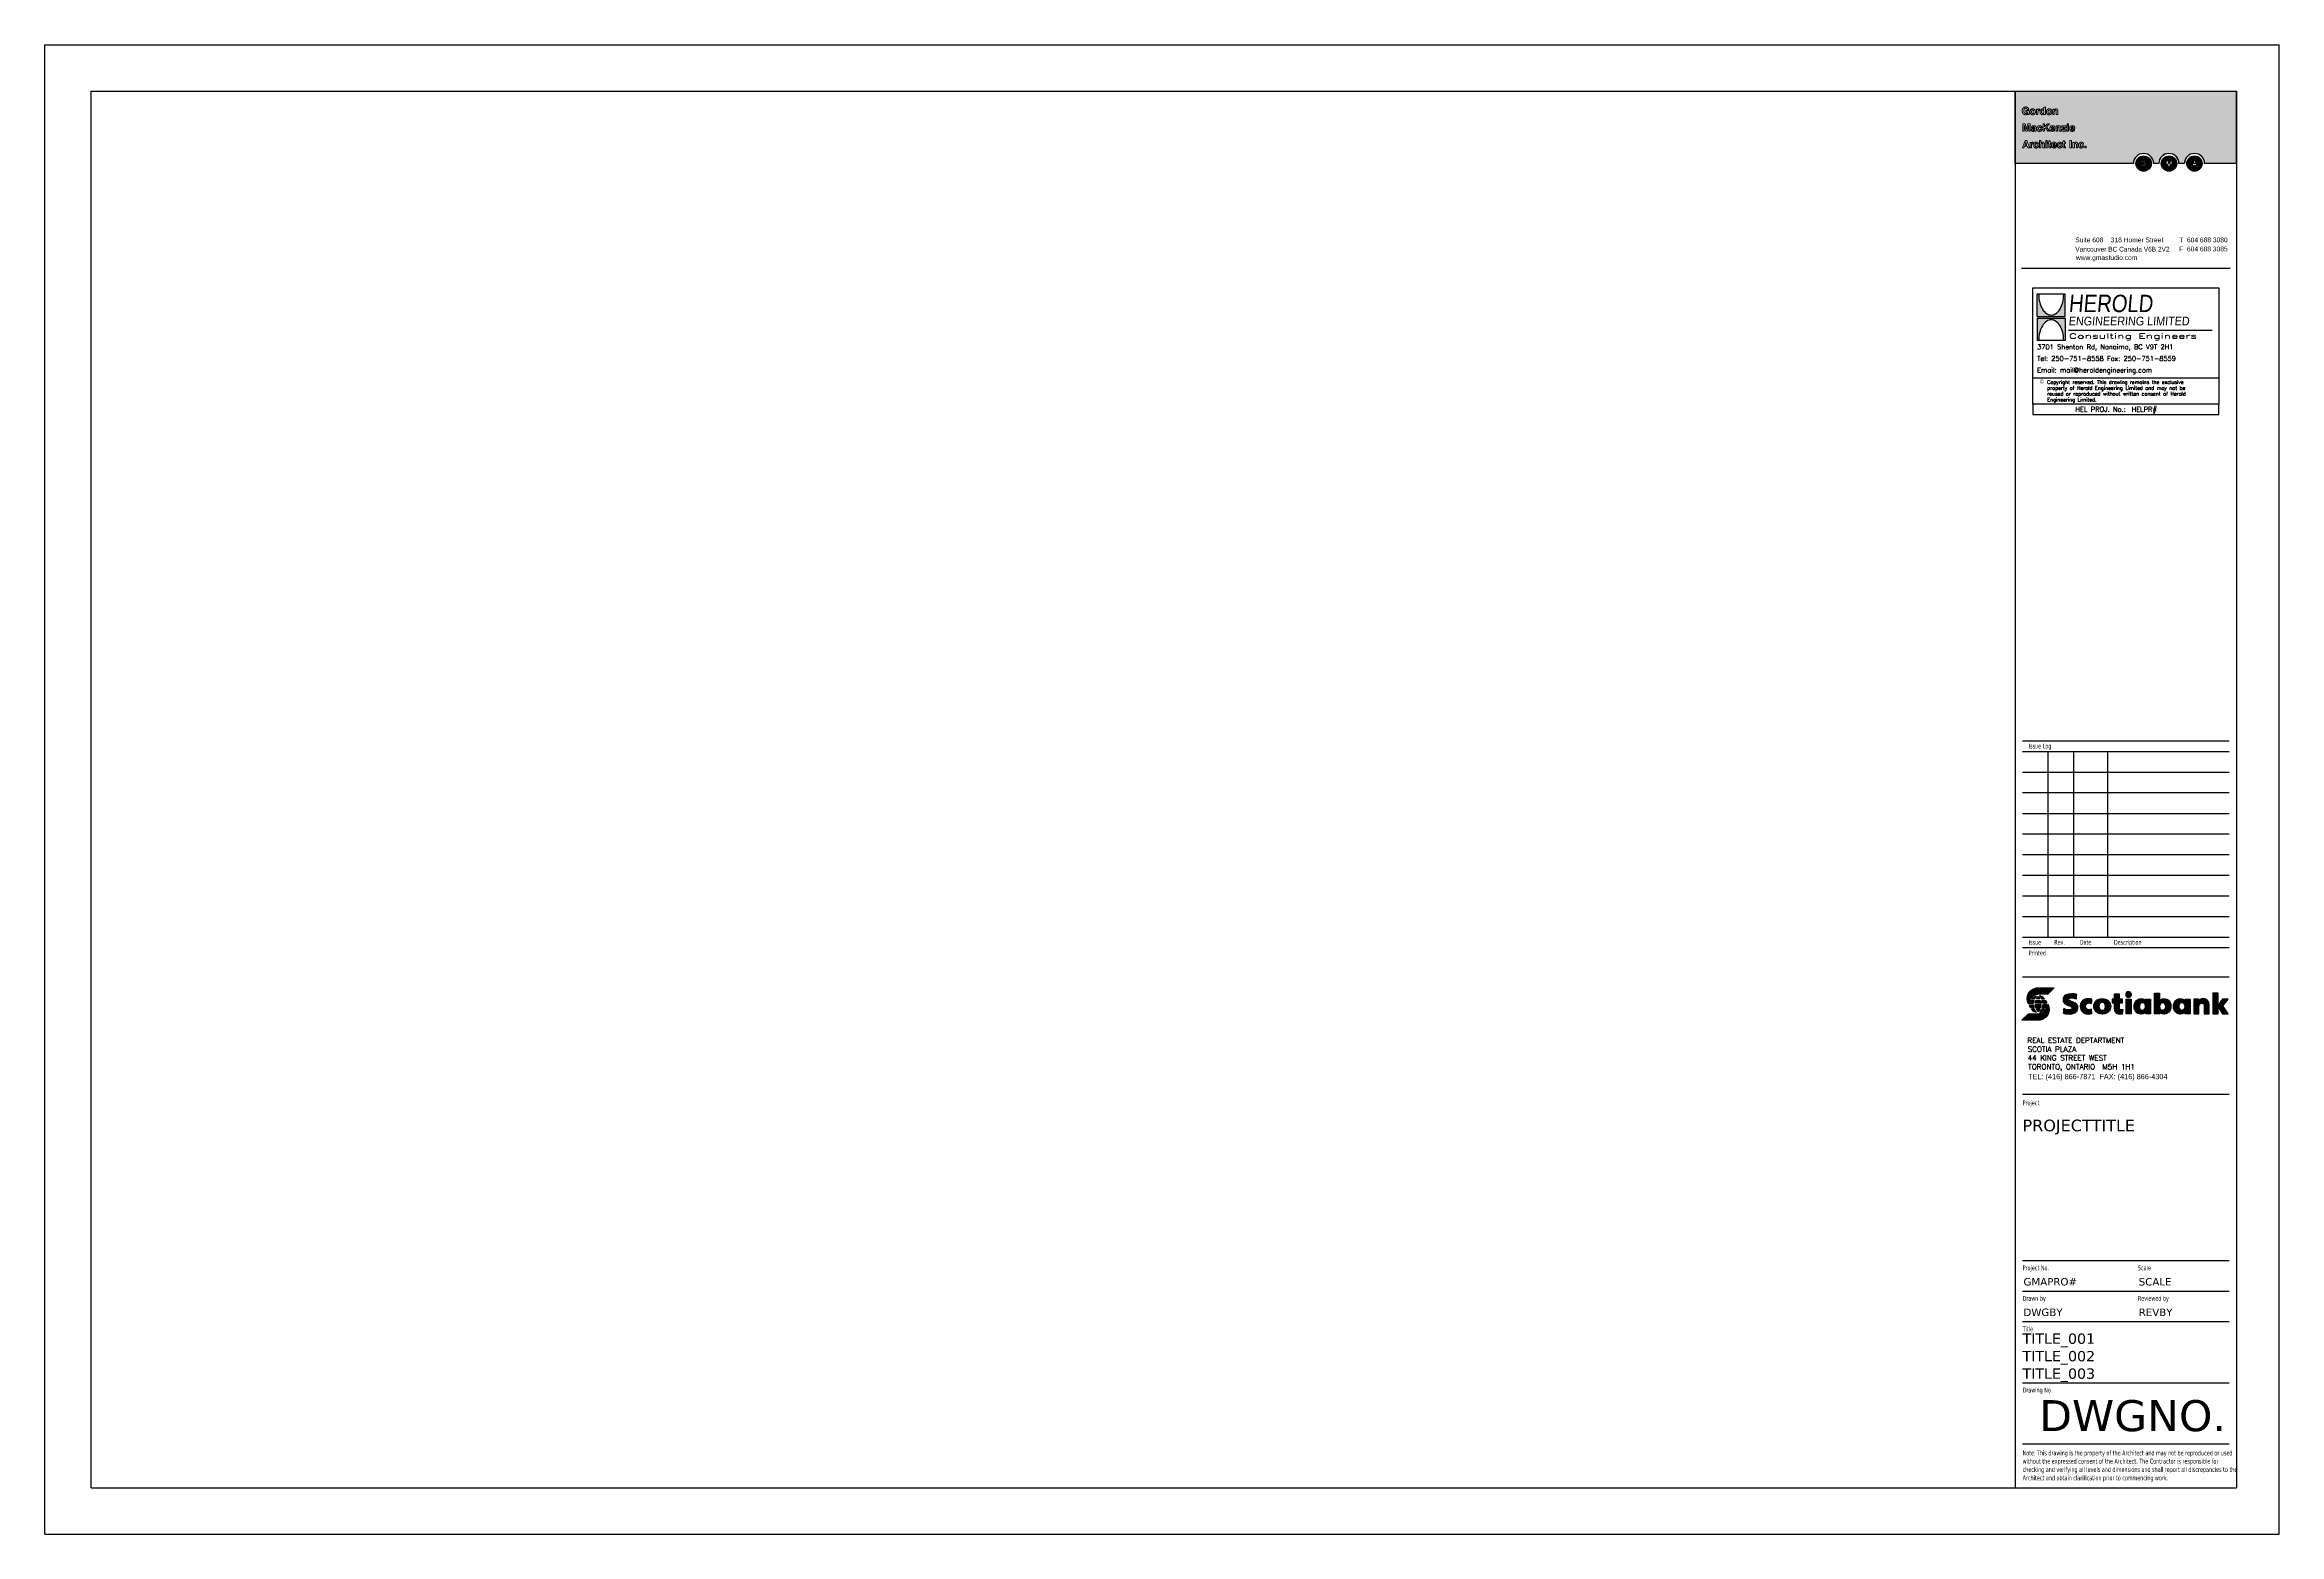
# Model space of a CAD drawing. Extents: x 0 to 36, y 0 to 24.
import ezdxf
from ezdxf.enums import TextEntityAlignment as Align

# ---------------------------------------------------------------- set-up
doc = ezdxf.new("R2010")
doc.units = 0
doc.header["$LTSCALE"] = 4.5
doc.header["$MEASUREMENT"] = 0
for name, color, linetype in [('A-SHBD', 4, 'Continuous'), ('A-SHBD-TTLB', 2, 'Continuous'), ('BDR-18', 1, 'Continuous'), ('BDR-25', 4, 'Continuous'), ('BDR-35', 2, 'Continuous'), ('BDR-50', 5, 'Continuous')]:
    doc.layers.add(name, color=color, linetype=linetype)
doc.styles.add('Address', font='swiss.ttf')
doc.styles.add('HEL20', font='simplex.shx', dxfattribs={"height": 0.944882})
doc.styles.add('LOGO-HEL', font='ERASBD.TTF')
doc.styles.add('LOGO2-HEL', font='ROMANS.shx')
doc.styles.add('ROMAND', font='ROMAND.SHX')
doc.styles.add('TBLOCK', font='verdana_0.ttf', dxfattribs={"height": 2})
pattern_1 = [(45, (31.894934, 5.6852177), (-0.0024306796, 0.0024306796), [])]

# ---------------------------------------------------------------- blocks, each defined once
blk = doc.blocks.new('Gordon')
at = {"color": 7, "lineweight": 0}
for p, q in [((0.024, 0.024), (0.03, 0.024)), ((0.079, 0.019), (0.079, 0.026)), ((0.098, 0.022), (0.098, 0.022))]:
    blk.add_line(p, q, dxfattribs=at)
for points in [[(0.03, 0.024), (0.03, 0.024), (0.03, 0.025), (0.03, 0.026), (0.03, 0.026), (0.029, 0.027), (0.029, 0.027), (0.029, 0.028), (0.029, 0.029), (0.028, 0.029), (0.028, 0.029), (0.028, 0.03), (0.027, 0.03), (0.027, 0.031), (0.027, 0.031), (0.026, 0.031), (0.026, 0.032), (0.026, 0.032), (0.025, 0.032), (0.025, 0.032), (0.025, 0.032), (0.025, 0.033), (0.024, 0.033), (0.024, 0.033), (0.024, 0.033), (0.023, 0.033), (0.023, 0.033), (0.022, 0.034), (0.022, 0.034), (0.022, 0.034), (0.021, 0.034), (0.021, 0.034), (0.02, 0.034), (0.02, 0.034), (0.019, 0.034), (0.019, 0.035), (0.018, 0.035), (0.018, 0.035), (0.017, 0.035), (0.017, 0.035), (0.016, 0.035), (0.016, 0.035), (0.016, 0.035), (0.016, 0.035), (0.015, 0.035), (0.015, 0.035), (0.015, 0.035), (0.015, 0.035), (0.014, 0.035), (0.014, 0.035), (0.014, 0.034), (0.013, 0.034), (0.013, 0.034), (0.012, 0.034), (0.012, 0.034), (0.011, 0.034), (0.011, 0.034), (0.01, 0.034), (0.01, 0.034), (0.009, 0.033), (0.009, 0.033), (0.009, 0.033), (0.008, 0.033), (0.008, 0.033), (0.007, 0.032), (0.007, 0.032), (0.007, 0.032), (0.006, 0.032), (0.006, 0.031), (0.005, 0.031), (0.005, 0.031), (0.005, 0.03), (0.005, 0.03), (0.004, 0.03), (0.004, 0.03), (0.004, 0.03), (0.004, 0.029), (0.004, 0.029), (0.004, 0.029), (0.003, 0.029), (0.003, 0.028), (0.003, 0.028), (0.003, 0.028), (0.003, 0.027), (0.002, 0.027), (0.002, 0.027), (0.002, 0.026), (0.002, 0.026), (0.002, 0.025), (0.001, 0.025), (0.001, 0.025), (0.001, 0.024), (0.001, 0.024), (0.001, 0.023), (0.001, 0.023), (0, 0.022), (0, 0.022), (0, 0.021), (0, 0.021), (0, 0.02), (0, 0.02), (0, 0.019), (0, 0.019), (0, 0.018), (0, 0.018), (0, 0.017), (0, 0.017), (0, 0.017), (0, 0.016), (0, 0.016), (0, 0.016), (0, 0.016), (0, 0.015), (0, 0.015), (0, 0.014), (0, 0.014), (0, 0.013), (0, 0.013), (0.001, 0.012), (0.001, 0.012), (0.001, 0.012), (0.001, 0.011), (0.001, 0.011), (0.001, 0.01), (0.001, 0.01), (0.002, 0.009), (0.002, 0.009), (0.002, 0.008), (0.002, 0.008), (0.003, 0.007), (0.003, 0.007), (0.003, 0.007), (0.003, 0.006), (0.003, 0.006), (0.004, 0.006), (0.004, 0.005), (0.004, 0.005), (0.004, 0.005), (0.004, 0.005), (0.004, 0.005), (0.005, 0.004), (0.005, 0.004), (0.005, 0.004), (0.005, 0.004), (0.005, 0.004), (0.005, 0.004), (0.006, 0.003), (0.006, 0.003), (0.006, 0.003), (0.007, 0.003), (0.007, 0.002), (0.008, 0.002), (0.008, 0.002), (0.008, 0.002), (0.009, 0.002), (0.009, 0.001), (0.01, 0.001), (0.01, 0.001), (0.011, 0.001), (0.011, 0.001), (0.012, 0.001), (0.012, 0), (0.013, 0), (0.013, 0), (0.014, 0), (0.014, 0), (0.014, 0), (0.015, 0), (0.015, 0), (0.016, 0), (0.016, 0), (0.016, 0), (0.016, 0), (0.017, 0), (0.017, 0), (0.017, 0), (0.018, 0), (0.018, 0), (0.018, 0), (0.019, 0), (0.019, 0), (0.02, 0.001), (0.02, 0.001), (0.02, 0.001), (0.021, 0.001), (0.021, 0.001), (0.021, 0.001), (0.022, 0.002), (0.022, 0.002), (0.023, 0.002), (0.023, 0.003), (0.024, 0.004), (0.025, 0.005)], [(0.024, 0.013), (0.024, 0.012), (0.024, 0.012), (0.024, 0.011), (0.023, 0.01), (0.023, 0.01), (0.023, 0.009), (0.022, 0.009), (0.022, 0.008), (0.022, 0.008), (0.022, 0.008), (0.021, 0.008), (0.021, 0.007), (0.021, 0.007), (0.02, 0.007), (0.02, 0.007), (0.02, 0.007), (0.019, 0.007), (0.019, 0.006), (0.019, 0.006), (0.018, 0.006), (0.018, 0.006), (0.017, 0.006), (0.017, 0.006), (0.016, 0.006), (0.016, 0.006), (0.015, 0.006), (0.015, 0.006), (0.014, 0.006), (0.014, 0.006), (0.014, 0.007), (0.013, 0.007), (0.013, 0.007), (0.012, 0.007), (0.012, 0.007), (0.011, 0.007), (0.011, 0.008), (0.011, 0.008), (0.01, 0.008), (0.01, 0.008), (0.01, 0.009), (0.01, 0.009), (0.01, 0.009), (0.01, 0.009), (0.009, 0.009), (0.009, 0.009), (0.009, 0.01), (0.009, 0.01), (0.009, 0.01), (0.009, 0.01), (0.009, 0.011), (0.008, 0.011), (0.008, 0.011), (0.008, 0.012), (0.008, 0.012), (0.008, 0.013), (0.008, 0.013), (0.008, 0.014), (0.007, 0.014), (0.007, 0.015), (0.007, 0.015), (0.007, 0.016), (0.007, 0.016), (0.007, 0.017), (0.007, 0.017), (0.007, 0.017), (0.007, 0.017), (0.007, 0.018), (0.007, 0.018), (0.007, 0.018), (0.007, 0.018), (0.007, 0.019), (0.007, 0.019), (0.007, 0.019), (0.007, 0.02), (0.007, 0.02), (0.007, 0.02), (0.008, 0.021), (0.008, 0.021), (0.008, 0.022), (0.008, 0.022), (0.008, 0.023), (0.008, 0.023), (0.008, 0.024), (0.009, 0.024), (0.009, 0.025), (0.009, 0.025), (0.009, 0.025), (0.01, 0.026), (0.01, 0.026), (0.01, 0.026), (0.01, 0.027), (0.011, 0.027), (0.011, 0.027), (0.011, 0.027), (0.012, 0.028), (0.012, 0.028), (0.013, 0.028), (0.013, 0.028), (0.013, 0.028), (0.014, 0.028), (0.014, 0.029), (0.015, 0.029), (0.015, 0.029), (0.015, 0.029), (0.016, 0.029), (0.016, 0.029), (0.016, 0.029), (0.017, 0.029), (0.017, 0.029), (0.017, 0.029), (0.018, 0.029), (0.018, 0.029), (0.018, 0.029), (0.018, 0.029), (0.019, 0.029), (0.019, 0.028), (0.019, 0.028), (0.02, 0.028), (0.02, 0.028), (0.02, 0.028), (0.021, 0.028), (0.021, 0.027), (0.021, 0.027), (0.022, 0.027), (0.022, 0.026), (0.023, 0.025), (0.023, 0.025), (0.024, 0.024)], [(0.025, 0.005), (0.026, 0.001), (0.031, 0.001), (0.031, 0.019), (0.017, 0.019), (0.017, 0.013), (0.024, 0.013)], [(0.071, 0.021), (0.071, 0.025), (0.065, 0.025), (0.065, 0.001), (0.071, 0.001), (0.071, 0.014)], [(0.079, 0.026), (0.079, 0.026), (0.079, 0.026), (0.078, 0.026), (0.078, 0.026), (0.078, 0.026), (0.078, 0.026), (0.078, 0.026), (0.078, 0.026), (0.078, 0.026), (0.077, 0.026), (0.077, 0.026), (0.077, 0.026), (0.077, 0.026), (0.077, 0.026), (0.076, 0.026), (0.076, 0.026), (0.076, 0.026), (0.076, 0.026), (0.076, 0.026), (0.075, 0.025), (0.075, 0.025), (0.075, 0.025), (0.075, 0.025), (0.074, 0.025), (0.074, 0.025), (0.074, 0.025), (0.074, 0.024), (0.073, 0.024), (0.073, 0.024), (0.072, 0.023), (0.072, 0.022), (0.071, 0.021)], [(0.071, 0.014), (0.071, 0.014), (0.071, 0.015), (0.071, 0.015), (0.072, 0.016), (0.072, 0.016), (0.072, 0.016), (0.072, 0.017), (0.072, 0.017), (0.072, 0.017), (0.072, 0.018), (0.073, 0.018), (0.073, 0.018), (0.073, 0.018), (0.073, 0.018), (0.074, 0.018), (0.074, 0.019), (0.074, 0.019), (0.075, 0.019), (0.075, 0.019), (0.076, 0.019), (0.077, 0.019), (0.077, 0.019), (0.078, 0.019), (0.079, 0.019)], [(0.098, 0.022), (0.098, 0.023), (0.097, 0.024), (0.096, 0.024), (0.096, 0.025), (0.095, 0.025), (0.095, 0.025), (0.095, 0.025), (0.095, 0.025), (0.094, 0.025), (0.094, 0.025), (0.094, 0.026), (0.093, 0.026), (0.093, 0.026), (0.093, 0.026), (0.092, 0.026), (0.092, 0.026), (0.092, 0.026), (0.091, 0.026), (0.091, 0.026), (0.091, 0.026), (0.091, 0.026), (0.091, 0.026), (0.09, 0.026), (0.09, 0.026), (0.09, 0.026), (0.09, 0.026), (0.089, 0.026), (0.089, 0.026), (0.088, 0.025), (0.088, 0.025), (0.088, 0.025), (0.087, 0.025), (0.087, 0.025), (0.086, 0.024), (0.086, 0.024), (0.086, 0.024), (0.085, 0.023), (0.085, 0.023), (0.085, 0.023), (0.084, 0.023), (0.084, 0.022), (0.084, 0.022), (0.084, 0.022), (0.084, 0.022), (0.083, 0.021), (0.083, 0.021), (0.083, 0.021), (0.083, 0.02), (0.083, 0.02), (0.083, 0.02), (0.083, 0.019), (0.082, 0.019), (0.082, 0.018), (0.082, 0.018), (0.082, 0.018), (0.082, 0.017), (0.082, 0.017), (0.082, 0.016), (0.082, 0.016), (0.081, 0.015), (0.081, 0.015), (0.081, 0.014), (0.081, 0.014), (0.081, 0.013), (0.081, 0.013), (0.081, 0.012), (0.081, 0.012), (0.081, 0.012), (0.081, 0.011), (0.081, 0.011), (0.081, 0.011), (0.081, 0.01), (0.082, 0.01), (0.082, 0.01), (0.082, 0.009), (0.082, 0.009), (0.082, 0.008), (0.082, 0.008), (0.082, 0.007), (0.082, 0.007), (0.083, 0.006), (0.083, 0.006), (0.083, 0.006), (0.083, 0.005), (0.083, 0.005), (0.083, 0.004), (0.084, 0.004), (0.084, 0.004), (0.084, 0.004), (0.084, 0.004), (0.084, 0.003), (0.084, 0.003), (0.084, 0.003), (0.085, 0.003), (0.085, 0.003), (0.085, 0.003), (0.085, 0.003), (0.085, 0.002), (0.086, 0.002), (0.086, 0.002), (0.086, 0.002), (0.087, 0.001), (0.087, 0.001), (0.088, 0.001), (0.088, 0.001), (0.088, 0.001), (0.089, 0), (0.089, 0), (0.09, 0), (0.09, 0), (0.09, 0), (0.091, 0), (0.091, 0), (0.091, 0), (0.091, 0), (0.092, 0), (0.092, 0), (0.092, 0), (0.092, 0), (0.092, 0), (0.093, 0), (0.093, 0), (0.093, 0), (0.094, 0), (0.094, 0), (0.094, 0.001), (0.095, 0.001), (0.095, 0.001), (0.095, 0.001), (0.095, 0.001), (0.096, 0.001), (0.096, 0.001), (0.096, 0.002), (0.097, 0.002), (0.098, 0.003), (0.099, 0.004)], [(0.099, 0.004), (0.099, 0.001), (0.105, 0.001), (0.105, 0.034), (0.098, 0.034), (0.098, 0.022)], [(0.145, 0.022), (0.145, 0.025), (0.139, 0.025), (0.139, 0.001), (0.145, 0.001), (0.145, 0.015)], [(0.161, 0.017), (0.161, 0.019), (0.16, 0.019), (0.16, 0.02), (0.16, 0.021), (0.16, 0.022), (0.159, 0.022), (0.159, 0.023), (0.159, 0.023), (0.159, 0.024), (0.158, 0.024), (0.158, 0.024), (0.158, 0.024), (0.157, 0.025), (0.157, 0.025), (0.157, 0.025), (0.156, 0.025), (0.156, 0.025), (0.155, 0.025), (0.155, 0.026), (0.155, 0.026), (0.154, 0.026), (0.154, 0.026), (0.153, 0.026), (0.153, 0.026), (0.152, 0.026), (0.152, 0.026), (0.152, 0.026), (0.151, 0.026), (0.151, 0.026), (0.15, 0.026), (0.15, 0.026), (0.15, 0.025), (0.149, 0.025), (0.149, 0.025), (0.149, 0.025), (0.149, 0.025), (0.148, 0.025), (0.148, 0.025), (0.148, 0.025), (0.148, 0.025), (0.148, 0.025), (0.148, 0.025), (0.148, 0.025), (0.147, 0.024), (0.147, 0.024), (0.147, 0.024), (0.146, 0.023), (0.145, 0.022)], [(0.145, 0.015), (0.145, 0.016), (0.146, 0.017), (0.146, 0.017), (0.146, 0.018), (0.146, 0.018), (0.146, 0.018), (0.147, 0.019), (0.147, 0.019), (0.147, 0.019), (0.147, 0.019), (0.147, 0.019), (0.147, 0.019), (0.147, 0.019), (0.148, 0.019), (0.148, 0.019), (0.148, 0.019), (0.148, 0.02), (0.148, 0.02), (0.149, 0.02), (0.149, 0.02), (0.149, 0.02), (0.15, 0.02), (0.15, 0.02), (0.151, 0.02), (0.151, 0.02), (0.152, 0.02), (0.152, 0.019), (0.153, 0.019), (0.153, 0.019), (0.154, 0.018), (0.154, 0.017), (0.154, 0.016)], [(0.154, 0.016), (0.154, 0.001), (0.161, 0.001), (0.161, 0.017)]]:
    blk.add_lwpolyline(points, dxfattribs=at)
for points in [[(0.06, 0.016), (0.06, 0.016), (0.06, 0.017), (0.06, 0.017), (0.06, 0.018), (0.059, 0.018), (0.059, 0.019), (0.059, 0.019), (0.059, 0.019), (0.059, 0.02), (0.058, 0.02), (0.058, 0.021), (0.058, 0.021), (0.058, 0.021), (0.058, 0.022), (0.057, 0.022), (0.057, 0.022), (0.057, 0.023), (0.057, 0.023), (0.056, 0.023), (0.056, 0.023), (0.056, 0.023), (0.056, 0.024), (0.055, 0.024), (0.055, 0.024), (0.055, 0.024), (0.055, 0.024), (0.054, 0.025), (0.054, 0.025), (0.053, 0.025), (0.053, 0.025), (0.052, 0.025), (0.052, 0.025), (0.051, 0.026), (0.051, 0.026), (0.05, 0.026), (0.05, 0.026), (0.049, 0.026), (0.049, 0.026), (0.049, 0.026), (0.048, 0.026), (0.048, 0.026), (0.047, 0.026), (0.047, 0.026), (0.047, 0.026), (0.046, 0.026), (0.046, 0.026), (0.046, 0.026), (0.045, 0.026), (0.045, 0.026), (0.045, 0.026), (0.044, 0.025), (0.044, 0.025), (0.043, 0.025), (0.043, 0.025), (0.042, 0.025), (0.042, 0.025), (0.041, 0.024), (0.041, 0.024), (0.041, 0.024), (0.04, 0.024), (0.04, 0.024), (0.04, 0.023), (0.039, 0.023), (0.039, 0.023), (0.039, 0.023), (0.039, 0.022), (0.038, 0.022), (0.038, 0.022), (0.038, 0.021), (0.038, 0.021), (0.038, 0.021), (0.037, 0.021), (0.037, 0.02), (0.037, 0.02), (0.037, 0.019), (0.037, 0.019), (0.037, 0.018), (0.036, 0.018), (0.036, 0.018), (0.036, 0.017), (0.036, 0.017), (0.036, 0.016), (0.036, 0.016), (0.036, 0.015), (0.036, 0.015), (0.036, 0.014), (0.036, 0.014), (0.036, 0.013), (0.036, 0.013), (0.036, 0.012), (0.036, 0.012), (0.036, 0.012), (0.036, 0.011), (0.036, 0.011), (0.036, 0.01), (0.036, 0.01), (0.036, 0.01), (0.036, 0.009), (0.036, 0.009), (0.036, 0.008), (0.036, 0.008), (0.036, 0.007), (0.037, 0.007), (0.037, 0.007), (0.037, 0.006), (0.037, 0.006), (0.037, 0.005), (0.038, 0.005), (0.038, 0.005), (0.038, 0.004), (0.038, 0.004), (0.039, 0.004), (0.039, 0.003), (0.039, 0.003), (0.039, 0.003), (0.039, 0.003), (0.04, 0.003), (0.04, 0.002), (0.04, 0.002), (0.04, 0.002), (0.041, 0.002), (0.041, 0.002), (0.042, 0.001), (0.042, 0.001), (0.042, 0.001), (0.043, 0.001), (0.043, 0.001), (0.044, 0.001), (0.044, 0), (0.045, 0), (0.045, 0), (0.046, 0), (0.046, 0), (0.047, 0), (0.047, 0), (0.048, 0), (0.048, 0), (0.048, 0), (0.049, 0), (0.049, 0), (0.049, 0), (0.05, 0), (0.05, 0), (0.05, 0), (0.051, 0), (0.051, 0), (0.052, 0.001), (0.052, 0.001), (0.053, 0.001), (0.053, 0.001), (0.053, 0.001), (0.054, 0.001), (0.054, 0.002), (0.055, 0.002), (0.055, 0.002), (0.055, 0.002), (0.056, 0.002), (0.056, 0.003), (0.056, 0.003), (0.057, 0.003), (0.057, 0.003), (0.057, 0.004), (0.057, 0.004), (0.058, 0.004), (0.058, 0.005), (0.058, 0.005), (0.058, 0.005), (0.058, 0.005), (0.059, 0.006), (0.059, 0.006), (0.059, 0.007), (0.059, 0.007), (0.059, 0.007), (0.059, 0.008), (0.06, 0.008), (0.06, 0.009), (0.06, 0.009), (0.06, 0.01), (0.06, 0.01), (0.06, 0.011), (0.06, 0.011), (0.06, 0.012), (0.06, 0.012), (0.06, 0.013), (0.06, 0.013), (0.06, 0.014), (0.06, 0.014), (0.06, 0.014), (0.06, 0.015), (0.06, 0.015), (0.06, 0.016)], [(0.051, 0.007), (0.051, 0.006), (0.051, 0.006), (0.051, 0.006), (0.05, 0.006), (0.05, 0.006), (0.05, 0.006), (0.05, 0.006), (0.049, 0.006), (0.049, 0.005), (0.048, 0.005), (0.048, 0.005), (0.048, 0.005), (0.047, 0.005), (0.047, 0.006), (0.046, 0.006), (0.046, 0.006), (0.046, 0.006), (0.045, 0.006), (0.045, 0.006), (0.045, 0.006), (0.045, 0.007), (0.044, 0.007), (0.044, 0.007), (0.044, 0.007), (0.044, 0.007), (0.044, 0.008), (0.043, 0.008), (0.043, 0.008), (0.043, 0.008), (0.043, 0.009), (0.043, 0.009), (0.043, 0.009), (0.043, 0.009), (0.043, 0.01), (0.042, 0.01), (0.042, 0.01), (0.042, 0.011), (0.042, 0.011), (0.042, 0.012), (0.042, 0.012), (0.042, 0.013), (0.042, 0.013), (0.042, 0.013), (0.042, 0.014), (0.042, 0.014), (0.042, 0.015), (0.042, 0.015), (0.042, 0.015), (0.042, 0.016), (0.043, 0.016), (0.043, 0.016), (0.043, 0.017), (0.043, 0.017), (0.043, 0.017), (0.043, 0.018), (0.043, 0.018), (0.044, 0.018), (0.044, 0.019), (0.044, 0.019), (0.044, 0.019), (0.044, 0.019), (0.044, 0.019), (0.045, 0.02), (0.045, 0.02), (0.045, 0.02), (0.045, 0.02), (0.046, 0.02), (0.046, 0.02), (0.046, 0.02), (0.046, 0.02), (0.047, 0.02), (0.047, 0.02), (0.047, 0.02), (0.048, 0.02), (0.048, 0.02), (0.048, 0.02), (0.049, 0.02), (0.049, 0.02), (0.049, 0.02), (0.05, 0.02), (0.05, 0.02), (0.05, 0.02), (0.051, 0.02), (0.051, 0.019), (0.051, 0.019), (0.051, 0.019), (0.052, 0.019), (0.052, 0.018), (0.052, 0.018), (0.052, 0.018), (0.052, 0.018), (0.053, 0.017), (0.053, 0.017), (0.053, 0.017), (0.053, 0.017), (0.053, 0.016), (0.053, 0.016), (0.053, 0.016), (0.053, 0.015), (0.053, 0.015), (0.053, 0.014), (0.053, 0.014), (0.053, 0.014), (0.053, 0.013), (0.053, 0.013), (0.053, 0.013), (0.053, 0.012), (0.053, 0.012), (0.053, 0.012), (0.053, 0.011), (0.053, 0.011), (0.053, 0.011), (0.053, 0.011), (0.053, 0.01), (0.053, 0.01), (0.053, 0.01), (0.053, 0.009), (0.053, 0.009), (0.053, 0.009), (0.053, 0.008), (0.053, 0.008), (0.052, 0.008), (0.052, 0.008), (0.052, 0.007), (0.052, 0.007), (0.052, 0.007), (0.052, 0.007)], [(0.098, 0.011), (0.098, 0.01), (0.098, 0.01), (0.098, 0.01), (0.098, 0.009), (0.098, 0.009), (0.098, 0.009), (0.098, 0.008), (0.098, 0.008), (0.097, 0.008), (0.097, 0.008), (0.097, 0.007), (0.097, 0.007), (0.097, 0.007), (0.097, 0.007), (0.097, 0.007), (0.096, 0.007), (0.096, 0.006), (0.096, 0.006), (0.096, 0.006), (0.095, 0.006), (0.095, 0.006), (0.095, 0.006), (0.094, 0.006), (0.094, 0.006), (0.094, 0.006), (0.093, 0.006), (0.093, 0.006), (0.093, 0.006), (0.092, 0.006), (0.092, 0.006), (0.092, 0.006), (0.091, 0.006), (0.091, 0.006), (0.091, 0.006), (0.091, 0.006), (0.09, 0.007), (0.09, 0.007), (0.09, 0.007), (0.09, 0.007), (0.089, 0.007), (0.089, 0.008), (0.089, 0.008), (0.089, 0.008), (0.089, 0.009), (0.089, 0.009), (0.088, 0.009), (0.088, 0.009), (0.088, 0.01), (0.088, 0.01), (0.088, 0.011), (0.088, 0.011), (0.088, 0.011), (0.088, 0.012), (0.088, 0.012), (0.088, 0.012), (0.088, 0.013), (0.088, 0.013), (0.088, 0.013), (0.088, 0.014), (0.088, 0.014), (0.088, 0.014), (0.088, 0.015), (0.088, 0.015), (0.088, 0.015), (0.088, 0.015), (0.088, 0.016), (0.088, 0.016), (0.088, 0.016), (0.088, 0.017), (0.089, 0.017), (0.089, 0.017), (0.089, 0.018), (0.089, 0.018), (0.089, 0.018), (0.089, 0.018), (0.089, 0.018), (0.089, 0.019), (0.09, 0.019), (0.09, 0.019), (0.09, 0.019), (0.09, 0.019), (0.09, 0.019), (0.091, 0.019), (0.091, 0.02), (0.091, 0.02), (0.092, 0.02), (0.092, 0.02), (0.092, 0.02), (0.093, 0.02), (0.093, 0.02), (0.093, 0.02), (0.094, 0.02), (0.094, 0.02), (0.094, 0.02), (0.095, 0.02), (0.095, 0.02), (0.095, 0.02), (0.095, 0.02), (0.096, 0.019), (0.096, 0.019), (0.096, 0.019), (0.096, 0.019), (0.097, 0.019), (0.097, 0.018), (0.097, 0.018), (0.097, 0.018), (0.097, 0.018), (0.098, 0.017), (0.098, 0.017), (0.098, 0.017), (0.098, 0.017), (0.098, 0.016), (0.098, 0.016), (0.098, 0.016), (0.098, 0.015), (0.098, 0.015), (0.098, 0.014), (0.098, 0.014), (0.098, 0.014), (0.098, 0.013), (0.098, 0.013), (0.098, 0.013), (0.098, 0.012), (0.098, 0.012), (0.098, 0.012), (0.098, 0.011), (0.098, 0.011)], [(0.113, 0.023), (0.113, 0.023), (0.113, 0.022), (0.112, 0.022), (0.112, 0.022), (0.112, 0.021), (0.112, 0.021), (0.112, 0.021), (0.111, 0.021), (0.111, 0.02), (0.111, 0.02), (0.111, 0.019), (0.111, 0.019), (0.111, 0.018), (0.11, 0.018), (0.11, 0.018), (0.11, 0.017), (0.11, 0.017), (0.11, 0.016), (0.11, 0.016), (0.11, 0.015), (0.11, 0.015), (0.11, 0.014), (0.11, 0.014), (0.11, 0.013), (0.11, 0.013), (0.11, 0.012), (0.11, 0.012), (0.11, 0.012), (0.11, 0.011), (0.11, 0.011), (0.11, 0.01), (0.11, 0.01), (0.11, 0.01), (0.11, 0.009), (0.11, 0.009), (0.11, 0.008), (0.11, 0.008), (0.111, 0.007), (0.111, 0.007), (0.111, 0.007), (0.111, 0.006), (0.111, 0.006), (0.112, 0.005), (0.112, 0.005), (0.112, 0.005), (0.112, 0.004), (0.113, 0.004), (0.113, 0.004), (0.113, 0.003), (0.113, 0.003), (0.113, 0.003), (0.114, 0.003), (0.114, 0.003), (0.114, 0.002), (0.114, 0.002), (0.115, 0.002), (0.115, 0.002), (0.115, 0.002), (0.116, 0.001), (0.116, 0.001), (0.116, 0.001), (0.117, 0.001), (0.117, 0.001), (0.118, 0.001), (0.118, 0), (0.119, 0), (0.119, 0), (0.12, 0), (0.12, 0), (0.121, 0), (0.121, 0), (0.122, 0), (0.122, 0), (0.122, 0), (0.123, 0), (0.123, 0), (0.123, 0), (0.124, 0), (0.124, 0), (0.124, 0), (0.125, 0), (0.125, 0), (0.126, 0.001), (0.126, 0.001), (0.127, 0.001), (0.127, 0.001), (0.127, 0.001), (0.128, 0.001), (0.128, 0.002), (0.129, 0.002), (0.129, 0.002), (0.13, 0.002), (0.13, 0.002), (0.13, 0.003), (0.131, 0.003), (0.131, 0.003), (0.131, 0.003), (0.131, 0.004), (0.132, 0.004), (0.132, 0.004), (0.132, 0.005), (0.132, 0.005), (0.132, 0.005), (0.132, 0.005), (0.133, 0.006), (0.133, 0.006), (0.133, 0.007), (0.133, 0.007), (0.133, 0.007), (0.134, 0.008), (0.134, 0.008), (0.134, 0.009), (0.134, 0.009), (0.134, 0.01), (0.134, 0.01), (0.134, 0.011), (0.134, 0.011), (0.134, 0.012), (0.134, 0.012), (0.134, 0.013), (0.134, 0.013), (0.134, 0.014), (0.134, 0.014), (0.134, 0.014), (0.134, 0.015), (0.134, 0.015), (0.134, 0.016), (0.134, 0.016), (0.134, 0.016), (0.134, 0.017), (0.134, 0.017), (0.134, 0.018), (0.133, 0.018), (0.133, 0.019), (0.133, 0.019), (0.133, 0.019), (0.133, 0.02), (0.133, 0.02), (0.132, 0.021), (0.132, 0.021), (0.132, 0.021), (0.132, 0.022), (0.131, 0.022), (0.131, 0.022), (0.131, 0.023), (0.131, 0.023), (0.131, 0.023), (0.13, 0.023), (0.13, 0.023), (0.13, 0.024), (0.13, 0.024), (0.129, 0.024), (0.129, 0.024), (0.129, 0.024), (0.128, 0.025), (0.128, 0.025), (0.127, 0.025), (0.127, 0.025), (0.126, 0.025), (0.126, 0.025), (0.126, 0.026), (0.125, 0.026), (0.125, 0.026), (0.124, 0.026), (0.124, 0.026), (0.123, 0.026), (0.123, 0.026), (0.122, 0.026), (0.122, 0.026), (0.122, 0.026), (0.121, 0.026), (0.121, 0.026), (0.12, 0.026), (0.12, 0.026), (0.12, 0.026), (0.119, 0.026), (0.119, 0.026), (0.119, 0.026), (0.118, 0.025), (0.118, 0.025), (0.117, 0.025), (0.117, 0.025), (0.117, 0.025), (0.116, 0.025), (0.116, 0.024), (0.115, 0.024), (0.115, 0.024), (0.114, 0.024), (0.114, 0.024), (0.114, 0.023), (0.113, 0.023)], [(0.125, 0.007), (0.125, 0.006), (0.125, 0.006), (0.124, 0.006), (0.124, 0.006), (0.123, 0.006), (0.123, 0.006), (0.123, 0.006), (0.122, 0.006), (0.122, 0.006), (0.122, 0.006), (0.122, 0.005), (0.122, 0.005), (0.121, 0.006), (0.121, 0.006), (0.121, 0.006), (0.121, 0.006), (0.12, 0.006), (0.12, 0.006), (0.12, 0.006), (0.119, 0.006), (0.119, 0.007), (0.119, 0.007), (0.118, 0.007), (0.118, 0.007), (0.118, 0.007), (0.118, 0.008), (0.118, 0.008), (0.117, 0.008), (0.117, 0.008), (0.117, 0.009), (0.117, 0.009), (0.117, 0.009), (0.117, 0.01), (0.117, 0.01), (0.117, 0.01), (0.117, 0.011), (0.117, 0.011), (0.116, 0.012), (0.116, 0.012), (0.116, 0.013), (0.116, 0.013), (0.116, 0.013), (0.116, 0.014), (0.116, 0.014), (0.116, 0.014), (0.116, 0.015), (0.117, 0.015), (0.117, 0.015), (0.117, 0.016), (0.117, 0.016), (0.117, 0.016), (0.117, 0.017), (0.117, 0.017), (0.117, 0.018), (0.117, 0.018), (0.118, 0.018), (0.118, 0.018), (0.118, 0.019), (0.118, 0.019), (0.118, 0.019), (0.118, 0.019), (0.118, 0.019), (0.119, 0.019), (0.119, 0.019), (0.119, 0.02), (0.12, 0.02), (0.12, 0.02), (0.12, 0.02), (0.121, 0.02), (0.121, 0.02), (0.121, 0.02), (0.122, 0.02), (0.122, 0.02), (0.122, 0.02), (0.122, 0.02), (0.122, 0.02), (0.123, 0.02), (0.123, 0.02), (0.123, 0.02), (0.123, 0.02), (0.124, 0.02), (0.124, 0.02), (0.124, 0.02), (0.125, 0.02), (0.125, 0.019), (0.125, 0.019), (0.126, 0.019), (0.126, 0.019), (0.126, 0.018), (0.126, 0.018), (0.126, 0.018), (0.127, 0.018), (0.127, 0.018), (0.127, 0.017), (0.127, 0.017), (0.127, 0.017), (0.127, 0.016), (0.127, 0.016), (0.127, 0.016), (0.127, 0.015), (0.127, 0.015), (0.128, 0.014), (0.128, 0.014), (0.128, 0.013), (0.128, 0.013), (0.128, 0.013), (0.128, 0.012), (0.128, 0.012), (0.128, 0.012), (0.128, 0.011), (0.127, 0.011), (0.127, 0.011), (0.127, 0.01), (0.127, 0.01), (0.127, 0.01), (0.127, 0.009), (0.127, 0.009), (0.127, 0.008), (0.127, 0.008), (0.126, 0.008), (0.126, 0.008), (0.126, 0.007), (0.126, 0.007), (0.126, 0.007), (0.126, 0.007), (0.126, 0.007), (0.125, 0.007)]]:
    blk.add_lwpolyline(points, close=True, dxfattribs=at)
blk = doc.blocks.new('MacKenzie')
at = {"color": 7, "lineweight": 0}
for p, q in [((0.039, 0.017), (0.045, 0.017)), ((0.054, 0.003), (0.054, 0.001)), ((0.054, 0.001), (0.054, 0)), ((0.08, 0.016), (0.087, 0.016)), ((0.087, 0.009), (0.08, 0.009)), ((0.139, 0.015), (0.129, 0.015)), ((0.129, 0.011), (0.145, 0.011)), ((0.145, 0.007), (0.138, 0.007)), ((0.207, 0.033), (0.201, 0.033)), ((0.201, 0.033), (0.201, 0.027)), ((0.201, 0.027), (0.207, 0.027)), ((0.207, 0.027), (0.207, 0.033)), ((0.228, 0.015), (0.219, 0.015)), ((0.219, 0.011), (0.235, 0.011)), ((0.235, 0.007), (0.228, 0.007))]:
    blk.add_line(p, q, dxfattribs=at)
for points in [[(0.02, 0), (0.027, 0.027), (0.027, 0), (0.033, 0), (0.033, 0.033), (0.023, 0.033), (0.017, 0.008), (0.01, 0.033), (0, 0.033), (0, 0), (0.006, 0), (0.006, 0.027), (0.013, 0)], [(0.053, 0.009), (0.052, 0.006), (0.051, 0.005), (0.048, 0.004), (0.046, 0.005), (0.045, 0.007), (0.045, 0.009), (0.048, 0.01), (0.05, 0.011), (0.05, 0.011), (0.054, 0.012), (0.054, 0.01)], [(0.121, 0), (0.107, 0.02), (0.12, 0.033), (0.111, 0.033), (0.098, 0.02), (0.098, 0.033), (0.092, 0.033), (0.092, 0), (0.098, 0), (0.098, 0.012), (0.102, 0.015), (0.113, 0)], [(0.197, 0.006), (0.183, 0.006), (0.196, 0.019), (0.196, 0.024), (0.176, 0.024), (0.176, 0.019), (0.189, 0.019), (0.175, 0.005), (0.175, 0), (0.197, 0)], [(0.207, 0.024), (0.201, 0.024), (0.201, 0), (0.207, 0)]]:
    blk.add_lwpolyline(points, close=True, dxfattribs=at)
for points in [[(0.045, 0.017), (0.045, 0.017), (0.045, 0.017), (0.046, 0.018), (0.046, 0.018), (0.046, 0.018), (0.046, 0.018), (0.046, 0.019), (0.047, 0.019), (0.047, 0.019), (0.047, 0.019), (0.048, 0.02), (0.048, 0.02), (0.048, 0.02), (0.049, 0.02), (0.049, 0.02), (0.049, 0.02), (0.05, 0.02), (0.05, 0.02), (0.051, 0.02), (0.051, 0.02), (0.051, 0.02), (0.052, 0.02), (0.052, 0.02), (0.052, 0.019), (0.052, 0.019), (0.053, 0.019), (0.053, 0.019), (0.053, 0.019), (0.053, 0.018), (0.053, 0.018), (0.053, 0.018), (0.053, 0.018), (0.053, 0.018), (0.053, 0.017), (0.053, 0.017), (0.053, 0.017), (0.053, 0.017), (0.053, 0.017), (0.053, 0.017), (0.052, 0.016), (0.052, 0.016), (0.052, 0.016), (0.051, 0.016), (0.051, 0.016), (0.051, 0.016), (0.05, 0.016), (0.05, 0.015), (0.049, 0.015), (0.049, 0.015), (0.049, 0.015), (0.048, 0.015), (0.048, 0.015), (0.048, 0.015), (0.047, 0.015), (0.047, 0.015), (0.046, 0.015), (0.046, 0.015), (0.046, 0.014), (0.045, 0.014), (0.045, 0.014), (0.044, 0.014), (0.044, 0.014), (0.044, 0.014), (0.043, 0.014), (0.043, 0.014), (0.042, 0.013), (0.042, 0.013), (0.042, 0.013), (0.041, 0.013), (0.041, 0.013), (0.041, 0.012), (0.041, 0.012), (0.04, 0.012), (0.04, 0.012), (0.04, 0.012), (0.04, 0.011), (0.04, 0.011), (0.039, 0.011), (0.039, 0.011), (0.039, 0.01), (0.039, 0.01), (0.039, 0.01), (0.039, 0.009), (0.039, 0.009), (0.039, 0.008), (0.039, 0.008), (0.039, 0.008), (0.038, 0.007), (0.038, 0.007), (0.038, 0.006), (0.038, 0.006), (0.038, 0.006), (0.039, 0.005), (0.039, 0.005), (0.039, 0.005), (0.039, 0.004), (0.039, 0.004), (0.039, 0.003), (0.039, 0.003), (0.039, 0.003), (0.04, 0.002), (0.04, 0.002), (0.04, 0.002), (0.04, 0.001), (0.04, 0.001), (0.041, 0.001), (0.041, 0.001), (0.041, 0.001), (0.041, 0), (0.042, 0), (0.042, 0), (0.042, 0), (0.043, 0), (0.043, 0), (0.043, 0), (0.044, 0), (0.044, 0), (0.045, -0.001), (0.045, -0.001), (0.045, -0.001), (0.046, -0.001), (0.046, -0.001), (0.046, -0.001), (0.046, -0.001), (0.046, -0.001), (0.047, -0.001), (0.047, -0.001), (0.047, -0.001), (0.048, -0.001), (0.048, 0), (0.048, 0), (0.049, 0), (0.049, 0), (0.049, 0), (0.05, 0), (0.05, 0), (0.05, 0), (0.05, 0), (0.051, 0), (0.051, 0.001), (0.051, 0.001), (0.052, 0.002), (0.053, 0.002), (0.054, 0.003)], [(0.061, 0.001), (0.061, 0.002), (0.061, 0.002), (0.06, 0.002), (0.06, 0.003), (0.06, 0.004), (0.06, 0.004), (0.06, 0.005), (0.06, 0.006), (0.06, 0.007), (0.06, 0.009), (0.06, 0.01), (0.06, 0.012), (0.06, 0.013), (0.06, 0.014), (0.06, 0.015), (0.06, 0.017), (0.06, 0.018), (0.06, 0.018), (0.06, 0.019), (0.06, 0.019), (0.059, 0.02), (0.059, 0.02), (0.059, 0.021), (0.059, 0.021), (0.059, 0.021), (0.059, 0.022), (0.058, 0.022), (0.058, 0.022), (0.058, 0.022), (0.058, 0.023), (0.058, 0.023), (0.057, 0.023), (0.057, 0.023), (0.057, 0.023), (0.057, 0.024), (0.057, 0.024), (0.057, 0.024), (0.057, 0.024), (0.056, 0.024), (0.056, 0.024), (0.056, 0.024), (0.056, 0.024), (0.055, 0.024), (0.055, 0.024), (0.055, 0.025), (0.054, 0.025), (0.054, 0.025), (0.053, 0.025), (0.053, 0.025), (0.052, 0.025), (0.052, 0.025), (0.051, 0.025), (0.051, 0.025), (0.051, 0.025), (0.05, 0.025), (0.05, 0.025), (0.05, 0.025), (0.049, 0.025), (0.049, 0.025), (0.049, 0.025), (0.049, 0.025), (0.049, 0.025), (0.049, 0.025), (0.048, 0.025), (0.048, 0.025), (0.048, 0.025), (0.047, 0.025), (0.047, 0.025), (0.046, 0.025), (0.046, 0.025), (0.046, 0.025), (0.045, 0.025), (0.045, 0.025), (0.044, 0.024), (0.044, 0.024), (0.043, 0.024), (0.043, 0.024), (0.043, 0.024), (0.042, 0.023), (0.042, 0.023), (0.042, 0.023), (0.041, 0.023), (0.041, 0.022), (0.041, 0.022), (0.041, 0.022), (0.041, 0.021), (0.04, 0.021), (0.04, 0.02), (0.04, 0.02), (0.04, 0.019), (0.04, 0.019), (0.039, 0.018), (0.039, 0.018), (0.039, 0.017), (0.039, 0.017), (0.039, 0.017)], [(0.054, 0), (0.061, 0), (0.061, 0.001)], [(0.087, 0.016), (0.087, 0.016), (0.087, 0.017), (0.087, 0.018), (0.086, 0.018), (0.086, 0.019), (0.086, 0.019), (0.086, 0.02), (0.086, 0.02), (0.085, 0.021), (0.085, 0.021), (0.085, 0.021), (0.085, 0.022), (0.084, 0.022), (0.084, 0.022), (0.084, 0.022), (0.084, 0.023), (0.084, 0.023), (0.084, 0.023), (0.083, 0.023), (0.083, 0.023), (0.083, 0.023), (0.083, 0.023), (0.083, 0.023), (0.083, 0.023), (0.082, 0.024), (0.082, 0.024), (0.082, 0.024), (0.081, 0.024), (0.081, 0.024), (0.081, 0.024), (0.08, 0.025), (0.08, 0.025), (0.079, 0.025), (0.079, 0.025), (0.078, 0.025), (0.078, 0.025), (0.077, 0.025), (0.077, 0.025), (0.077, 0.025), (0.076, 0.025), (0.076, 0.025), (0.075, 0.025), (0.075, 0.025), (0.075, 0.025), (0.074, 0.025), (0.074, 0.025), (0.074, 0.025), (0.073, 0.025), (0.073, 0.025), (0.073, 0.025), (0.072, 0.025), (0.072, 0.025), (0.072, 0.025), (0.071, 0.024), (0.071, 0.024), (0.07, 0.024), (0.07, 0.024), (0.07, 0.024), (0.069, 0.023), (0.069, 0.023), (0.068, 0.023), (0.068, 0.023), (0.068, 0.022), (0.068, 0.022), (0.067, 0.022), (0.067, 0.021), (0.067, 0.021), (0.067, 0.021), (0.066, 0.021), (0.066, 0.02), (0.066, 0.02), (0.066, 0.02), (0.066, 0.019), (0.066, 0.019), (0.065, 0.019), (0.065, 0.018), (0.065, 0.018), (0.065, 0.017), (0.065, 0.017), (0.065, 0.016), (0.065, 0.016), (0.065, 0.015), (0.065, 0.015), (0.065, 0.014), (0.064, 0.014), (0.064, 0.013), (0.064, 0.013), (0.064, 0.012), (0.064, 0.012), (0.064, 0.012), (0.064, 0.011), (0.064, 0.011), (0.064, 0.01), (0.065, 0.01), (0.065, 0.01), (0.065, 0.009), (0.065, 0.009), (0.065, 0.008), (0.065, 0.008), (0.065, 0.007), (0.065, 0.007), (0.065, 0.006), (0.065, 0.006), (0.066, 0.006), (0.066, 0.005), (0.066, 0.005), (0.066, 0.005), (0.066, 0.004), (0.067, 0.004), (0.067, 0.004), (0.067, 0.003), (0.067, 0.003), (0.067, 0.003), (0.068, 0.002), (0.068, 0.002), (0.068, 0.002), (0.068, 0.002), (0.068, 0.002), (0.069, 0.002), (0.069, 0.001), (0.069, 0.001), (0.07, 0.001), (0.07, 0.001), (0.07, 0.001), (0.071, 0), (0.071, 0), (0.071, 0), (0.072, 0), (0.072, 0), (0.073, 0), (0.073, 0), (0.074, -0.001), (0.074, -0.001), (0.075, -0.001), (0.075, -0.001), (0.075, -0.001), (0.076, -0.001), (0.076, -0.001), (0.076, -0.001), (0.076, -0.001), (0.076, -0.001), (0.077, -0.001), (0.077, -0.001), (0.077, -0.001), (0.077, -0.001), (0.078, -0.001), (0.078, 0), (0.079, 0), (0.079, 0), (0.079, 0), (0.08, 0), (0.08, 0), (0.081, 0), (0.081, 0), (0.081, 0.001), (0.082, 0.001), (0.082, 0.001), (0.082, 0.001), (0.083, 0.001), (0.083, 0.001), (0.083, 0.002), (0.083, 0.002), (0.084, 0.002), (0.084, 0.002), (0.084, 0.002), (0.084, 0.003), (0.085, 0.003), (0.085, 0.003), (0.085, 0.004), (0.085, 0.004), (0.086, 0.005), (0.086, 0.005), (0.086, 0.006), (0.086, 0.007), (0.087, 0.008), (0.087, 0.009)], [(0.08, 0.009), (0.08, 0.008), (0.08, 0.008), (0.079, 0.007), (0.079, 0.006), (0.078, 0.006), (0.078, 0.006), (0.077, 0.005), (0.077, 0.005), (0.077, 0.005), (0.076, 0.005), (0.076, 0.005), (0.075, 0.005), (0.075, 0.005), (0.075, 0.005), (0.075, 0.005), (0.074, 0.005), (0.074, 0.005), (0.074, 0.006), (0.074, 0.006), (0.073, 0.006), (0.073, 0.006), (0.073, 0.006), (0.073, 0.007), (0.072, 0.007), (0.072, 0.007), (0.072, 0.007), (0.072, 0.008), (0.072, 0.008), (0.072, 0.008), (0.072, 0.008), (0.072, 0.009), (0.072, 0.009), (0.071, 0.009), (0.071, 0.01), (0.071, 0.01), (0.071, 0.011), (0.071, 0.011), (0.071, 0.011), (0.071, 0.012), (0.071, 0.012), (0.071, 0.012), (0.071, 0.013), (0.071, 0.013), (0.071, 0.013), (0.071, 0.014), (0.071, 0.014), (0.071, 0.014), (0.071, 0.015), (0.071, 0.015), (0.072, 0.015), (0.072, 0.016), (0.072, 0.016), (0.072, 0.016), (0.072, 0.017), (0.072, 0.017), (0.072, 0.017), (0.072, 0.018), (0.072, 0.018), (0.073, 0.018), (0.073, 0.018), (0.073, 0.018), (0.073, 0.019), (0.073, 0.019), (0.074, 0.019), (0.074, 0.019), (0.074, 0.019), (0.074, 0.019), (0.075, 0.019), (0.075, 0.019), (0.076, 0.019), (0.076, 0.02), (0.076, 0.02), (0.077, 0.019), (0.077, 0.019), (0.078, 0.019), (0.079, 0.019), (0.079, 0.018), (0.08, 0.018), (0.08, 0.017), (0.08, 0.016)], [(0.145, 0.011), (0.145, 0.011), (0.145, 0.011), (0.145, 0.011), (0.145, 0.012), (0.145, 0.012), (0.145, 0.012), (0.145, 0.012), (0.145, 0.013), (0.145, 0.013), (0.145, 0.013), (0.145, 0.014), (0.145, 0.014), (0.145, 0.014), (0.145, 0.015), (0.145, 0.015), (0.145, 0.016), (0.145, 0.016), (0.145, 0.016), (0.145, 0.017), (0.145, 0.017), (0.144, 0.018), (0.144, 0.018), (0.144, 0.019), (0.144, 0.019), (0.144, 0.019), (0.144, 0.02), (0.143, 0.02), (0.143, 0.021), (0.143, 0.021), (0.143, 0.021), (0.143, 0.021), (0.142, 0.022), (0.142, 0.022), (0.142, 0.022), (0.142, 0.022), (0.142, 0.023), (0.141, 0.023), (0.141, 0.023), (0.141, 0.023), (0.141, 0.023), (0.14, 0.024), (0.14, 0.024), (0.14, 0.024), (0.139, 0.024), (0.139, 0.024), (0.138, 0.024), (0.138, 0.025), (0.137, 0.025), (0.137, 0.025), (0.136, 0.025), (0.136, 0.025), (0.136, 0.025), (0.135, 0.025), (0.135, 0.025), (0.134, 0.025), (0.134, 0.025), (0.134, 0.025), (0.133, 0.025), (0.133, 0.025), (0.133, 0.025), (0.132, 0.025), (0.132, 0.025), (0.132, 0.025), (0.131, 0.025), (0.131, 0.025), (0.131, 0.025), (0.13, 0.025), (0.13, 0.025), (0.129, 0.025), (0.129, 0.024), (0.129, 0.024), (0.128, 0.024), (0.128, 0.024), (0.127, 0.024), (0.127, 0.023), (0.127, 0.023), (0.126, 0.023), (0.126, 0.023), (0.126, 0.022), (0.125, 0.022), (0.125, 0.022), (0.125, 0.021), (0.125, 0.021), (0.125, 0.021), (0.124, 0.021), (0.124, 0.02), (0.124, 0.02), (0.124, 0.02), (0.124, 0.019), (0.123, 0.019), (0.123, 0.019), (0.123, 0.018), (0.123, 0.018), (0.123, 0.017), (0.123, 0.017), (0.123, 0.016), (0.123, 0.016), (0.122, 0.016), (0.122, 0.015), (0.122, 0.015), (0.122, 0.014), (0.122, 0.014), (0.122, 0.013), (0.122, 0.013), (0.122, 0.012), (0.122, 0.012), (0.122, 0.011), (0.122, 0.011), (0.122, 0.011), (0.122, 0.01), (0.122, 0.01), (0.123, 0.009), (0.123, 0.009), (0.123, 0.008), (0.123, 0.008), (0.123, 0.008), (0.123, 0.007), (0.123, 0.007), (0.123, 0.006), (0.124, 0.006), (0.124, 0.005), (0.124, 0.005), (0.124, 0.005), (0.124, 0.004), (0.125, 0.004), (0.125, 0.004), (0.125, 0.003), (0.125, 0.003), (0.125, 0.003), (0.126, 0.003), (0.126, 0.002), (0.126, 0.002), (0.126, 0.002), (0.126, 0.002), (0.127, 0.002), (0.127, 0.001), (0.127, 0.001), (0.128, 0.001), (0.128, 0.001), (0.128, 0.001), (0.129, 0), (0.129, 0), (0.129, 0), (0.13, 0), (0.13, 0), (0.131, 0), (0.131, 0), (0.132, -0.001), (0.132, -0.001), (0.132, -0.001), (0.133, -0.001), (0.133, -0.001), (0.133, -0.001), (0.134, -0.001), (0.134, -0.001), (0.134, -0.001), (0.134, -0.001), (0.134, -0.001), (0.134, -0.001), (0.135, -0.001), (0.135, -0.001), (0.135, -0.001), (0.136, -0.001), (0.136, 0), (0.136, 0), (0.137, 0), (0.137, 0), (0.138, 0), (0.138, 0), (0.139, 0), (0.139, 0), (0.139, 0.001), (0.14, 0.001), (0.14, 0.001), (0.141, 0.001), (0.141, 0.002), (0.142, 0.002), (0.142, 0.003), (0.142, 0.003), (0.143, 0.004), (0.143, 0.004), (0.144, 0.005), (0.144, 0.006), (0.145, 0.007)], [(0.129, 0.015), (0.129, 0.015), (0.129, 0.015), (0.129, 0.016), (0.129, 0.016), (0.129, 0.016), (0.13, 0.017), (0.13, 0.017), (0.13, 0.018), (0.13, 0.018), (0.131, 0.018), (0.131, 0.019), (0.131, 0.019), (0.131, 0.019), (0.132, 0.019), (0.132, 0.019), (0.132, 0.02), (0.133, 0.02), (0.133, 0.02), (0.133, 0.02), (0.134, 0.02), (0.134, 0.02), (0.134, 0.02), (0.135, 0.02), (0.135, 0.02), (0.135, 0.02), (0.135, 0.02), (0.136, 0.02), (0.136, 0.019), (0.136, 0.019), (0.136, 0.019), (0.137, 0.019), (0.137, 0.019), (0.137, 0.019), (0.137, 0.018), (0.138, 0.018), (0.138, 0.018), (0.138, 0.017), (0.138, 0.016), (0.138, 0.016), (0.139, 0.015)], [(0.138, 0.007), (0.138, 0.007), (0.138, 0.006), (0.137, 0.006), (0.137, 0.005), (0.136, 0.005), (0.136, 0.005), (0.136, 0.005), (0.135, 0.005), (0.135, 0.005), (0.134, 0.005), (0.134, 0.005), (0.134, 0.005), (0.133, 0.005), (0.133, 0.005), (0.133, 0.005), (0.132, 0.005), (0.132, 0.005), (0.132, 0.005), (0.132, 0.005), (0.131, 0.005), (0.131, 0.006), (0.131, 0.006), (0.131, 0.006), (0.13, 0.006), (0.13, 0.007), (0.13, 0.007), (0.13, 0.007), (0.129, 0.008), (0.129, 0.008), (0.129, 0.009), (0.129, 0.01), (0.129, 0.011)], [(0.156, 0.022), (0.156, 0.024), (0.15, 0.024), (0.15, 0), (0.156, 0), (0.156, 0.015)], [(0.172, 0.017), (0.172, 0.018), (0.171, 0.019), (0.171, 0.02), (0.171, 0.02), (0.171, 0.021), (0.17, 0.022), (0.17, 0.022), (0.17, 0.023), (0.17, 0.023), (0.169, 0.023), (0.169, 0.024), (0.169, 0.024), (0.168, 0.024), (0.168, 0.024), (0.168, 0.024), (0.167, 0.025), (0.167, 0.025), (0.166, 0.025), (0.166, 0.025), (0.166, 0.025), (0.165, 0.025), (0.165, 0.025), (0.164, 0.025), (0.164, 0.025), (0.163, 0.025), (0.163, 0.025), (0.162, 0.025), (0.162, 0.025), (0.162, 0.025), (0.161, 0.025), (0.161, 0.025), (0.161, 0.025), (0.16, 0.025), (0.16, 0.025), (0.16, 0.025), (0.16, 0.024), (0.159, 0.024), (0.159, 0.024), (0.159, 0.024), (0.159, 0.024), (0.159, 0.024), (0.159, 0.024), (0.159, 0.024), (0.158, 0.024), (0.158, 0.023), (0.158, 0.023), (0.157, 0.022), (0.156, 0.022)], [(0.156, 0.015), (0.156, 0.015), (0.157, 0.016), (0.157, 0.017), (0.157, 0.017), (0.157, 0.017), (0.157, 0.018), (0.158, 0.018), (0.158, 0.018), (0.158, 0.018), (0.158, 0.019), (0.158, 0.019), (0.158, 0.019), (0.158, 0.019), (0.159, 0.019), (0.159, 0.019), (0.159, 0.019), (0.159, 0.019), (0.159, 0.019), (0.16, 0.019), (0.16, 0.019), (0.16, 0.019), (0.161, 0.019), (0.161, 0.019), (0.162, 0.019), (0.162, 0.019), (0.163, 0.019), (0.163, 0.019), (0.164, 0.018), (0.164, 0.018), (0.165, 0.017), (0.165, 0.016), (0.165, 0.015)], [(0.165, 0.015), (0.165, 0), (0.172, 0), (0.172, 0.017)], [(0.235, 0.011), (0.235, 0.011), (0.235, 0.011), (0.235, 0.011), (0.235, 0.012), (0.235, 0.012), (0.235, 0.012), (0.235, 0.012), (0.235, 0.013), (0.235, 0.013), (0.235, 0.013), (0.235, 0.014), (0.235, 0.014), (0.235, 0.014), (0.235, 0.015), (0.235, 0.015), (0.235, 0.016), (0.235, 0.016), (0.235, 0.016), (0.235, 0.017), (0.234, 0.017), (0.234, 0.018), (0.234, 0.018), (0.234, 0.019), (0.234, 0.019), (0.234, 0.019), (0.233, 0.02), (0.233, 0.02), (0.233, 0.021), (0.233, 0.021), (0.233, 0.021), (0.232, 0.021), (0.232, 0.022), (0.232, 0.022), (0.232, 0.022), (0.232, 0.022), (0.231, 0.023), (0.231, 0.023), (0.231, 0.023), (0.231, 0.023), (0.23, 0.023), (0.23, 0.024), (0.23, 0.024), (0.229, 0.024), (0.229, 0.024), (0.229, 0.024), (0.228, 0.024), (0.228, 0.025), (0.227, 0.025), (0.227, 0.025), (0.226, 0.025), (0.226, 0.025), (0.225, 0.025), (0.225, 0.025), (0.224, 0.025), (0.224, 0.025), (0.224, 0.025), (0.223, 0.025), (0.223, 0.025), (0.223, 0.025), (0.222, 0.025), (0.222, 0.025), (0.222, 0.025), (0.221, 0.025), (0.221, 0.025), (0.221, 0.025), (0.22, 0.025), (0.22, 0.025), (0.22, 0.025), (0.219, 0.025), (0.219, 0.024), (0.218, 0.024), (0.218, 0.024), (0.218, 0.024), (0.217, 0.024), (0.217, 0.023), (0.216, 0.023), (0.216, 0.023), (0.216, 0.023), (0.215, 0.022), (0.215, 0.022), (0.215, 0.022), (0.215, 0.021), (0.215, 0.021), (0.214, 0.021), (0.214, 0.021), (0.214, 0.02), (0.214, 0.02), (0.214, 0.02), (0.213, 0.019), (0.213, 0.019), (0.213, 0.019), (0.213, 0.018), (0.213, 0.018), (0.213, 0.017), (0.213, 0.017), (0.212, 0.016), (0.212, 0.016), (0.212, 0.016), (0.212, 0.015), (0.212, 0.015), (0.212, 0.014), (0.212, 0.014), (0.212, 0.013), (0.212, 0.013), (0.212, 0.012), (0.212, 0.012), (0.212, 0.011), (0.212, 0.011), (0.212, 0.011), (0.212, 0.01), (0.212, 0.01), (0.212, 0.009), (0.212, 0.009), (0.212, 0.008), (0.213, 0.008), (0.213, 0.008), (0.213, 0.007), (0.213, 0.007), (0.213, 0.006), (0.213, 0.006), (0.214, 0.005), (0.214, 0.005), (0.214, 0.005), (0.214, 0.004), (0.214, 0.004), (0.215, 0.004), (0.215, 0.003), (0.215, 0.003), (0.215, 0.003), (0.215, 0.003), (0.216, 0.002), (0.216, 0.002), (0.216, 0.002), (0.216, 0.002), (0.216, 0.002), (0.217, 0.001), (0.217, 0.001), (0.217, 0.001), (0.218, 0.001), (0.218, 0.001), (0.218, 0), (0.219, 0), (0.219, 0), (0.22, 0), (0.22, 0), (0.221, 0), (0.221, 0), (0.221, -0.001), (0.222, -0.001), (0.222, -0.001), (0.223, -0.001), (0.223, -0.001), (0.223, -0.001), (0.223, -0.001), (0.223, -0.001), (0.224, -0.001), (0.224, -0.001), (0.224, -0.001), (0.224, -0.001), (0.224, -0.001), (0.225, -0.001), (0.225, -0.001), (0.225, -0.001), (0.226, 0), (0.226, 0), (0.227, 0), (0.227, 0), (0.227, 0), (0.228, 0), (0.228, 0), (0.229, 0), (0.229, 0.001), (0.23, 0.001), (0.23, 0.001), (0.23, 0.001), (0.231, 0.002), (0.231, 0.002), (0.232, 0.003), (0.232, 0.003), (0.233, 0.004), (0.233, 0.004), (0.234, 0.005), (0.234, 0.006), (0.235, 0.007)], [(0.219, 0.015), (0.219, 0.015), (0.219, 0.015), (0.219, 0.016), (0.219, 0.016), (0.219, 0.016), (0.219, 0.017), (0.22, 0.017), (0.22, 0.018), (0.22, 0.018), (0.22, 0.018), (0.221, 0.019), (0.221, 0.019), (0.221, 0.019), (0.222, 0.019), (0.222, 0.019), (0.222, 0.02), (0.222, 0.02), (0.223, 0.02), (0.223, 0.02), (0.223, 0.02), (0.224, 0.02), (0.224, 0.02), (0.224, 0.02), (0.225, 0.02), (0.225, 0.02), (0.225, 0.02), (0.225, 0.02), (0.226, 0.019), (0.226, 0.019), (0.226, 0.019), (0.226, 0.019), (0.227, 0.019), (0.227, 0.019), (0.227, 0.018), (0.227, 0.018), (0.228, 0.018), (0.228, 0.017), (0.228, 0.016), (0.228, 0.016), (0.228, 0.015)], [(0.228, 0.007), (0.228, 0.007), (0.227, 0.006), (0.227, 0.006), (0.226, 0.005), (0.226, 0.005), (0.226, 0.005), (0.225, 0.005), (0.225, 0.005), (0.225, 0.005), (0.224, 0.005), (0.224, 0.005), (0.224, 0.005), (0.223, 0.005), (0.223, 0.005), (0.223, 0.005), (0.222, 0.005), (0.222, 0.005), (0.222, 0.005), (0.221, 0.005), (0.221, 0.005), (0.221, 0.006), (0.221, 0.006), (0.22, 0.006), (0.22, 0.006), (0.22, 0.007), (0.22, 0.007), (0.219, 0.007), (0.219, 0.008), (0.219, 0.008), (0.219, 0.009), (0.219, 0.01), (0.219, 0.011)]]:
    blk.add_lwpolyline(points, dxfattribs=at)
blk = doc.blocks.new('Architect')
at = {"color": 7, "lineweight": 0}
for p, q in [((0.049, 0.018), (0.049, 0.025)), ((0.067, 0.016), (0.073, 0.016)), ((0.073, 0.009), (0.067, 0.009)), ((0.112, 0.033), (0.106, 0.033)), ((0.106, 0.033), (0.106, 0.027)), ((0.106, 0.027), (0.112, 0.027)), ((0.112, 0.027), (0.112, 0.033)), ((0.129, 0), (0.129, 0.005)), ((0.148, 0.015), (0.138, 0.015)), ((0.138, 0.011), (0.155, 0.011)), ((0.154, 0.007), (0.148, 0.007)), ((0.174, 0.016), (0.18, 0.016)), ((0.18, 0.009), (0.174, 0.009)), ((0.195, 0), (0.195, 0.005))]:
    blk.add_line(p, q, dxfattribs=at)
for points in [[(0.032, 0), (0.02, 0.033), (0.012, 0.033), (0, 0), (0.007, 0), (0.009, 0.007), (0.022, 0.007), (0.024, 0)], [(0.016, 0.027), (0.02, 0.012), (0.011, 0.012)], [(0.106, 0.025), (0.106, 0), (0.112, 0), (0.112, 0.025)]]:
    blk.add_lwpolyline(points, close=True, dxfattribs=at)
for points in [[(0.041, 0.02), (0.041, 0.024), (0.035, 0.024), (0.035, 0), (0.041, 0), (0.041, 0.013)], [(0.049, 0.025), (0.048, 0.025), (0.048, 0.025), (0.048, 0.025), (0.048, 0.025), (0.048, 0.025), (0.048, 0.025), (0.048, 0.025), (0.047, 0.025), (0.047, 0.025), (0.047, 0.025), (0.047, 0.025), (0.047, 0.025), (0.047, 0.025), (0.046, 0.025), (0.046, 0.025), (0.046, 0.025), (0.046, 0.025), (0.046, 0.025), (0.045, 0.025), (0.045, 0.025), (0.045, 0.025), (0.045, 0.025), (0.044, 0.025), (0.044, 0.024), (0.044, 0.024), (0.044, 0.024), (0.043, 0.024), (0.043, 0.023), (0.043, 0.023), (0.042, 0.022), (0.041, 0.021), (0.041, 0.02)], [(0.041, 0.013), (0.041, 0.014), (0.041, 0.014), (0.041, 0.015), (0.041, 0.015), (0.041, 0.015), (0.042, 0.016), (0.042, 0.016), (0.042, 0.016), (0.042, 0.017), (0.042, 0.017), (0.042, 0.017), (0.043, 0.017), (0.043, 0.018), (0.043, 0.018), (0.043, 0.018), (0.044, 0.018), (0.044, 0.018), (0.045, 0.018), (0.045, 0.018), (0.046, 0.018), (0.046, 0.018), (0.047, 0.018), (0.048, 0.018), (0.049, 0.018)], [(0.073, 0.016), (0.073, 0.016), (0.073, 0.017), (0.073, 0.018), (0.073, 0.018), (0.073, 0.019), (0.073, 0.019), (0.073, 0.02), (0.072, 0.02), (0.072, 0.021), (0.072, 0.021), (0.072, 0.021), (0.071, 0.022), (0.071, 0.022), (0.071, 0.022), (0.071, 0.022), (0.071, 0.023), (0.07, 0.023), (0.07, 0.023), (0.07, 0.023), (0.07, 0.023), (0.07, 0.023), (0.07, 0.023), (0.07, 0.023), (0.069, 0.023), (0.069, 0.023), (0.069, 0.024), (0.068, 0.024), (0.068, 0.024), (0.068, 0.024), (0.067, 0.024), (0.067, 0.024), (0.066, 0.025), (0.066, 0.025), (0.065, 0.025), (0.065, 0.025), (0.065, 0.025), (0.064, 0.025), (0.064, 0.025), (0.063, 0.025), (0.063, 0.025), (0.062, 0.025), (0.062, 0.025), (0.062, 0.025), (0.061, 0.025), (0.061, 0.025), (0.061, 0.025), (0.06, 0.025), (0.06, 0.025), (0.06, 0.025), (0.059, 0.025), (0.059, 0.025), (0.059, 0.025), (0.058, 0.024), (0.058, 0.024), (0.057, 0.024), (0.057, 0.024), (0.057, 0.024), (0.056, 0.023), (0.056, 0.023), (0.055, 0.023), (0.055, 0.023), (0.055, 0.022), (0.055, 0.022), (0.054, 0.022), (0.054, 0.022), (0.054, 0.021), (0.054, 0.021), (0.053, 0.021), (0.053, 0.021), (0.053, 0.02), (0.053, 0.02), (0.053, 0.02), (0.052, 0.019), (0.052, 0.019), (0.052, 0.018), (0.052, 0.018), (0.052, 0.018), (0.052, 0.017), (0.052, 0.017), (0.051, 0.016), (0.051, 0.016), (0.051, 0.015), (0.051, 0.015), (0.051, 0.014), (0.051, 0.014), (0.051, 0.013), (0.051, 0.013), (0.051, 0.012), (0.051, 0.012), (0.051, 0.012), (0.051, 0.011), (0.051, 0.011), (0.051, 0.01), (0.051, 0.01), (0.051, 0.009), (0.051, 0.009), (0.051, 0.009), (0.051, 0.008), (0.052, 0.008), (0.052, 0.007), (0.052, 0.007), (0.052, 0.006), (0.052, 0.006), (0.052, 0.006), (0.052, 0.005), (0.053, 0.005), (0.053, 0.004), (0.053, 0.004), (0.053, 0.004), (0.053, 0.003), (0.054, 0.003), (0.054, 0.003), (0.054, 0.003), (0.054, 0.002), (0.054, 0.002), (0.055, 0.002), (0.055, 0.002), (0.055, 0.002), (0.055, 0.001), (0.056, 0.001), (0.056, 0.001), (0.056, 0.001), (0.057, 0.001), (0.057, 0), (0.057, 0), (0.058, 0), (0.058, 0), (0.059, 0), (0.059, 0), (0.059, 0), (0.06, -0.001), (0.06, -0.001), (0.061, -0.001), (0.061, -0.001), (0.062, -0.001), (0.062, -0.001), (0.062, -0.001), (0.062, -0.001), (0.063, -0.001), (0.063, -0.001), (0.063, -0.001), (0.063, -0.001), (0.064, -0.001), (0.064, -0.001), (0.064, -0.001), (0.064, -0.001), (0.065, -0.001), (0.065, 0), (0.066, 0), (0.066, 0), (0.066, 0), (0.067, 0), (0.067, 0), (0.068, 0), (0.068, 0), (0.068, 0.001), (0.069, 0.001), (0.069, 0.001), (0.069, 0.001), (0.07, 0.001), (0.07, 0.001), (0.07, 0.002), (0.07, 0.002), (0.071, 0.002), (0.071, 0.002), (0.071, 0.003), (0.071, 0.003), (0.072, 0.003), (0.072, 0.004), (0.072, 0.004), (0.072, 0.005), (0.073, 0.005), (0.073, 0.006), (0.073, 0.007), (0.073, 0.008), (0.073, 0.009)], [(0.067, 0.009), (0.067, 0.008), (0.066, 0.007), (0.066, 0.007), (0.066, 0.006), (0.065, 0.006), (0.065, 0.006), (0.064, 0.005), (0.064, 0.005), (0.063, 0.005), (0.063, 0.005), (0.062, 0.005), (0.062, 0.005), (0.062, 0.005), (0.062, 0.005), (0.061, 0.005), (0.061, 0.005), (0.061, 0.005), (0.06, 0.005), (0.06, 0.006), (0.06, 0.006), (0.06, 0.006), (0.06, 0.006), (0.059, 0.006), (0.059, 0.007), (0.059, 0.007), (0.059, 0.007), (0.059, 0.008), (0.059, 0.008), (0.058, 0.008), (0.058, 0.008), (0.058, 0.009), (0.058, 0.009), (0.058, 0.009), (0.058, 0.01), (0.058, 0.01), (0.058, 0.01), (0.058, 0.011), (0.058, 0.011), (0.058, 0.012), (0.058, 0.012), (0.058, 0.012), (0.058, 0.013), (0.058, 0.013), (0.058, 0.013), (0.058, 0.014), (0.058, 0.014), (0.058, 0.014), (0.058, 0.015), (0.058, 0.015), (0.058, 0.015), (0.058, 0.016), (0.058, 0.016), (0.058, 0.016), (0.059, 0.017), (0.059, 0.017), (0.059, 0.017), (0.059, 0.018), (0.059, 0.018), (0.059, 0.018), (0.059, 0.018), (0.06, 0.018), (0.06, 0.018), (0.06, 0.019), (0.06, 0.019), (0.06, 0.019), (0.061, 0.019), (0.061, 0.019), (0.061, 0.019), (0.062, 0.019), (0.062, 0.019), (0.063, 0.019), (0.063, 0.019), (0.064, 0.019), (0.064, 0.019), (0.065, 0.019), (0.065, 0.019), (0.066, 0.018), (0.066, 0.018), (0.067, 0.017), (0.067, 0.016)], [(0.084, 0.022), (0.084, 0.033), (0.078, 0.033), (0.078, 0), (0.084, 0), (0.084, 0.015)], [(0.1, 0.016), (0.1, 0.016), (0.1, 0.016), (0.1, 0.016), (0.1, 0.017), (0.1, 0.017), (0.1, 0.017), (0.1, 0.017), (0.1, 0.017), (0.1, 0.018), (0.1, 0.018), (0.1, 0.018), (0.099, 0.019), (0.099, 0.019), (0.099, 0.019), (0.099, 0.02), (0.099, 0.02), (0.099, 0.02), (0.099, 0.021), (0.099, 0.021), (0.099, 0.021), (0.099, 0.021), (0.099, 0.022), (0.098, 0.022), (0.098, 0.022), (0.098, 0.022), (0.098, 0.022), (0.098, 0.023), (0.098, 0.023), (0.098, 0.023), (0.098, 0.023), (0.097, 0.023), (0.097, 0.023), (0.097, 0.023), (0.097, 0.023), (0.097, 0.024), (0.097, 0.024), (0.096, 0.024), (0.096, 0.024), (0.096, 0.024), (0.096, 0.024), (0.095, 0.024), (0.095, 0.024), (0.095, 0.025), (0.095, 0.025), (0.095, 0.025), (0.094, 0.025), (0.094, 0.025), (0.094, 0.025), (0.094, 0.025), (0.093, 0.025), (0.093, 0.025), (0.093, 0.025), (0.092, 0.025), (0.092, 0.025), (0.092, 0.025), (0.092, 0.025), (0.092, 0.025), (0.091, 0.025), (0.091, 0.025), (0.091, 0.025), (0.091, 0.025), (0.091, 0.025), (0.09, 0.025), (0.09, 0.025), (0.09, 0.025), (0.09, 0.025), (0.09, 0.025), (0.089, 0.025), (0.089, 0.025), (0.089, 0.025), (0.088, 0.025), (0.088, 0.024), (0.088, 0.024), (0.087, 0.024), (0.087, 0.024), (0.086, 0.024), (0.086, 0.023), (0.085, 0.023), (0.085, 0.022), (0.084, 0.022)], [(0.084, 0.015), (0.084, 0.015), (0.084, 0.016), (0.084, 0.016), (0.085, 0.017), (0.085, 0.017), (0.085, 0.017), (0.085, 0.017), (0.085, 0.018), (0.085, 0.018), (0.085, 0.018), (0.085, 0.018), (0.086, 0.019), (0.086, 0.019), (0.086, 0.019), (0.086, 0.019), (0.086, 0.019), (0.087, 0.019), (0.087, 0.019), (0.087, 0.019), (0.087, 0.019), (0.087, 0.019), (0.088, 0.019), (0.088, 0.02), (0.088, 0.02), (0.088, 0.02), (0.089, 0.02), (0.089, 0.02), (0.089, 0.02), (0.089, 0.02), (0.09, 0.02), (0.09, 0.02), (0.09, 0.019), (0.09, 0.019), (0.091, 0.019), (0.091, 0.019), (0.091, 0.019), (0.091, 0.019), (0.092, 0.019), (0.092, 0.018), (0.092, 0.018), (0.092, 0.018), (0.093, 0.017), (0.093, 0.017), (0.093, 0.016), (0.093, 0.016), (0.093, 0.015), (0.093, 0.014), (0.093, 0.013)], [(0.093, 0.013), (0.093, 0), (0.1, 0), (0.1, 0.016)], [(0.125, 0.006), (0.125, 0.02), (0.129, 0.02), (0.129, 0.025), (0.125, 0.025), (0.125, 0.031), (0.119, 0.031), (0.119, 0.025), (0.115, 0.025), (0.115, 0.02), (0.119, 0.02), (0.119, 0.007)], [(0.119, 0.007), (0.119, 0.006), (0.119, 0.005), (0.119, 0.004), (0.119, 0.003), (0.119, 0.003), (0.119, 0.002), (0.12, 0.002), (0.12, 0.002), (0.12, 0.001), (0.12, 0.001), (0.121, 0.001), (0.121, 0.001), (0.121, 0.001), (0.121, 0), (0.122, 0), (0.122, 0), (0.122, 0), (0.123, 0), (0.123, 0), (0.123, 0), (0.124, 0), (0.124, 0), (0.124, 0), (0.125, 0), (0.125, 0), (0.126, 0), (0.126, 0), (0.126, 0), (0.127, 0), (0.127, 0), (0.128, 0), (0.129, 0)], [(0.129, 0.005), (0.128, 0.005), (0.127, 0.005), (0.127, 0.005), (0.126, 0.005), (0.126, 0.005), (0.125, 0.005), (0.125, 0.006), (0.125, 0.006)], [(0.155, 0.011), (0.155, 0.011), (0.155, 0.011), (0.155, 0.011), (0.155, 0.011), (0.155, 0.012), (0.155, 0.012), (0.155, 0.012), (0.155, 0.013), (0.155, 0.013), (0.155, 0.013), (0.155, 0.014), (0.154, 0.014), (0.154, 0.014), (0.154, 0.015), (0.154, 0.015), (0.154, 0.016), (0.154, 0.016), (0.154, 0.016), (0.154, 0.017), (0.154, 0.017), (0.154, 0.018), (0.154, 0.018), (0.153, 0.019), (0.153, 0.019), (0.153, 0.019), (0.153, 0.02), (0.153, 0.02), (0.152, 0.02), (0.152, 0.021), (0.152, 0.021), (0.152, 0.021), (0.152, 0.022), (0.151, 0.022), (0.151, 0.022), (0.151, 0.022), (0.151, 0.023), (0.151, 0.023), (0.15, 0.023), (0.15, 0.023), (0.15, 0.023), (0.149, 0.024), (0.149, 0.024), (0.149, 0.024), (0.148, 0.024), (0.148, 0.024), (0.148, 0.024), (0.147, 0.024), (0.147, 0.025), (0.146, 0.025), (0.146, 0.025), (0.145, 0.025), (0.145, 0.025), (0.144, 0.025), (0.144, 0.025), (0.144, 0.025), (0.143, 0.025), (0.143, 0.025), (0.142, 0.025), (0.142, 0.025), (0.142, 0.025), (0.141, 0.025), (0.141, 0.025), (0.141, 0.025), (0.141, 0.025), (0.14, 0.025), (0.14, 0.025), (0.139, 0.025), (0.139, 0.025), (0.139, 0.024), (0.138, 0.024), (0.138, 0.024), (0.137, 0.024), (0.137, 0.024), (0.137, 0.023), (0.136, 0.023), (0.136, 0.023), (0.136, 0.023), (0.135, 0.022), (0.135, 0.022), (0.135, 0.022), (0.134, 0.022), (0.134, 0.021), (0.134, 0.021), (0.134, 0.021), (0.134, 0.021), (0.133, 0.02), (0.133, 0.02), (0.133, 0.02), (0.133, 0.019), (0.133, 0.019), (0.133, 0.019), (0.132, 0.018), (0.132, 0.018), (0.132, 0.017), (0.132, 0.017), (0.132, 0.016), (0.132, 0.016), (0.132, 0.015), (0.132, 0.015), (0.132, 0.014), (0.132, 0.014), (0.132, 0.014), (0.131, 0.013), (0.131, 0.013), (0.131, 0.012), (0.131, 0.012), (0.131, 0.011), (0.132, 0.011), (0.132, 0.01), (0.132, 0.01), (0.132, 0.01), (0.132, 0.009), (0.132, 0.009), (0.132, 0.008), (0.132, 0.008), (0.132, 0.007), (0.132, 0.007), (0.132, 0.007), (0.133, 0.006), (0.133, 0.006), (0.133, 0.005), (0.133, 0.005), (0.133, 0.005), (0.134, 0.004), (0.134, 0.004), (0.134, 0.004), (0.134, 0.003), (0.134, 0.003), (0.135, 0.003), (0.135, 0.003), (0.135, 0.002), (0.135, 0.002), (0.135, 0.002), (0.136, 0.002), (0.136, 0.002), (0.136, 0.001), (0.136, 0.001), (0.137, 0.001), (0.137, 0.001), (0.137, 0.001), (0.138, 0), (0.138, 0), (0.139, 0), (0.139, 0), (0.14, 0), (0.14, 0), (0.14, 0), (0.141, -0.001), (0.141, -0.001), (0.142, -0.001), (0.142, -0.001), (0.142, -0.001), (0.143, -0.001), (0.143, -0.001), (0.143, -0.001), (0.143, -0.001), (0.143, -0.001), (0.143, -0.001), (0.144, -0.001), (0.144, -0.001), (0.144, -0.001), (0.144, -0.001), (0.145, -0.001), (0.145, 0), (0.146, 0), (0.146, 0), (0.146, 0), (0.147, 0), (0.147, 0), (0.148, 0), (0.148, 0), (0.149, 0.001), (0.149, 0.001), (0.149, 0.001), (0.15, 0.001), (0.15, 0.002), (0.151, 0.002), (0.151, 0.003), (0.152, 0.003), (0.152, 0.004), (0.153, 0.004), (0.153, 0.005), (0.154, 0.006), (0.154, 0.007)], [(0.138, 0.015), (0.138, 0.015), (0.138, 0.015), (0.138, 0.016), (0.139, 0.016), (0.139, 0.016), (0.139, 0.017), (0.139, 0.017), (0.139, 0.018), (0.14, 0.018), (0.14, 0.018), (0.14, 0.019), (0.14, 0.019), (0.141, 0.019), (0.141, 0.019), (0.141, 0.019), (0.142, 0.02), (0.142, 0.02), (0.142, 0.02), (0.143, 0.02), (0.143, 0.02), (0.143, 0.02), (0.143, 0.02), (0.144, 0.02), (0.144, 0.02), (0.144, 0.02), (0.145, 0.02), (0.145, 0.02), (0.145, 0.019), (0.145, 0.019), (0.146, 0.019), (0.146, 0.019), (0.146, 0.019), (0.146, 0.019), (0.147, 0.018), (0.147, 0.018), (0.147, 0.018), (0.147, 0.017), (0.148, 0.016), (0.148, 0.016), (0.148, 0.015)], [(0.148, 0.007), (0.147, 0.007), (0.147, 0.006), (0.146, 0.006), (0.146, 0.005), (0.146, 0.005), (0.145, 0.005), (0.145, 0.005), (0.144, 0.005), (0.144, 0.005), (0.144, 0.005), (0.143, 0.005), (0.143, 0.005), (0.143, 0.005), (0.142, 0.005), (0.142, 0.005), (0.142, 0.005), (0.141, 0.005), (0.141, 0.005), (0.141, 0.005), (0.14, 0.005), (0.14, 0.006), (0.14, 0.006), (0.14, 0.006), (0.14, 0.006), (0.139, 0.007), (0.139, 0.007), (0.139, 0.007), (0.139, 0.008), (0.139, 0.008), (0.138, 0.009), (0.138, 0.01), (0.138, 0.011)], [(0.18, 0.016), (0.18, 0.016), (0.18, 0.017), (0.18, 0.018), (0.18, 0.018), (0.18, 0.019), (0.179, 0.019), (0.179, 0.02), (0.179, 0.02), (0.179, 0.021), (0.178, 0.021), (0.178, 0.021), (0.178, 0.022), (0.178, 0.022), (0.178, 0.022), (0.177, 0.022), (0.177, 0.023), (0.177, 0.023), (0.177, 0.023), (0.177, 0.023), (0.177, 0.023), (0.177, 0.023), (0.176, 0.023), (0.176, 0.023), (0.176, 0.023), (0.176, 0.023), (0.175, 0.024), (0.175, 0.024), (0.175, 0.024), (0.174, 0.024), (0.174, 0.024), (0.173, 0.024), (0.173, 0.025), (0.173, 0.025), (0.172, 0.025), (0.172, 0.025), (0.171, 0.025), (0.171, 0.025), (0.17, 0.025), (0.17, 0.025), (0.169, 0.025), (0.169, 0.025), (0.169, 0.025), (0.168, 0.025), (0.168, 0.025), (0.168, 0.025), (0.167, 0.025), (0.167, 0.025), (0.167, 0.025), (0.166, 0.025), (0.166, 0.025), (0.166, 0.025), (0.165, 0.025), (0.165, 0.024), (0.164, 0.024), (0.164, 0.024), (0.164, 0.024), (0.163, 0.024), (0.163, 0.023), (0.162, 0.023), (0.162, 0.023), (0.162, 0.023), (0.161, 0.022), (0.161, 0.022), (0.161, 0.022), (0.161, 0.022), (0.16, 0.021), (0.16, 0.021), (0.16, 0.021), (0.16, 0.021), (0.16, 0.02), (0.159, 0.02), (0.159, 0.02), (0.159, 0.019), (0.159, 0.019), (0.159, 0.018), (0.159, 0.018), (0.158, 0.018), (0.158, 0.017), (0.158, 0.017), (0.158, 0.016), (0.158, 0.016), (0.158, 0.015), (0.158, 0.015), (0.158, 0.014), (0.158, 0.014), (0.158, 0.013), (0.158, 0.013), (0.158, 0.012), (0.158, 0.012), (0.158, 0.012), (0.158, 0.011), (0.158, 0.011), (0.158, 0.01), (0.158, 0.01), (0.158, 0.009), (0.158, 0.009), (0.158, 0.009), (0.158, 0.008), (0.158, 0.008), (0.158, 0.007), (0.158, 0.007), (0.159, 0.006), (0.159, 0.006), (0.159, 0.006), (0.159, 0.005), (0.159, 0.005), (0.16, 0.004), (0.16, 0.004), (0.16, 0.004), (0.16, 0.003), (0.16, 0.003), (0.161, 0.003), (0.161, 0.003), (0.161, 0.002), (0.161, 0.002), (0.161, 0.002), (0.162, 0.002), (0.162, 0.002), (0.162, 0.001), (0.162, 0.001), (0.163, 0.001), (0.163, 0.001), (0.163, 0.001), (0.164, 0), (0.164, 0), (0.164, 0), (0.165, 0), (0.165, 0), (0.166, 0), (0.166, 0), (0.167, -0.001), (0.167, -0.001), (0.167, -0.001), (0.168, -0.001), (0.168, -0.001), (0.169, -0.001), (0.169, -0.001), (0.169, -0.001), (0.169, -0.001), (0.17, -0.001), (0.17, -0.001), (0.17, -0.001), (0.17, -0.001), (0.17, -0.001), (0.171, -0.001), (0.171, -0.001), (0.171, -0.001), (0.172, 0), (0.172, 0), (0.173, 0), (0.173, 0), (0.173, 0), (0.174, 0), (0.174, 0), (0.175, 0), (0.175, 0.001), (0.175, 0.001), (0.176, 0.001), (0.176, 0.001), (0.176, 0.001), (0.177, 0.001), (0.177, 0.002), (0.177, 0.002), (0.177, 0.002), (0.177, 0.002), (0.178, 0.003), (0.178, 0.003), (0.178, 0.003), (0.179, 0.004), (0.179, 0.004), (0.179, 0.005), (0.179, 0.005), (0.18, 0.006), (0.18, 0.007), (0.18, 0.008), (0.18, 0.009)], [(0.174, 0.009), (0.173, 0.008), (0.173, 0.007), (0.173, 0.007), (0.172, 0.006), (0.172, 0.006), (0.171, 0.006), (0.171, 0.005), (0.17, 0.005), (0.17, 0.005), (0.17, 0.005), (0.169, 0.005), (0.169, 0.005), (0.168, 0.005), (0.168, 0.005), (0.168, 0.005), (0.168, 0.005), (0.167, 0.005), (0.167, 0.005), (0.167, 0.006), (0.167, 0.006), (0.166, 0.006), (0.166, 0.006), (0.166, 0.006), (0.166, 0.007), (0.166, 0.007), (0.165, 0.007), (0.165, 0.008), (0.165, 0.008), (0.165, 0.008), (0.165, 0.008), (0.165, 0.009), (0.165, 0.009), (0.165, 0.009), (0.165, 0.01), (0.165, 0.01), (0.165, 0.01), (0.165, 0.011), (0.165, 0.011), (0.165, 0.012), (0.165, 0.012), (0.165, 0.012), (0.165, 0.013), (0.165, 0.013), (0.165, 0.013), (0.165, 0.014), (0.165, 0.014), (0.165, 0.014), (0.165, 0.015), (0.165, 0.015), (0.165, 0.015), (0.165, 0.016), (0.165, 0.016), (0.165, 0.016), (0.165, 0.017), (0.165, 0.017), (0.165, 0.017), (0.166, 0.018), (0.166, 0.018), (0.166, 0.018), (0.166, 0.018), (0.166, 0.018), (0.166, 0.018), (0.167, 0.019), (0.167, 0.019), (0.167, 0.019), (0.167, 0.019), (0.168, 0.019), (0.168, 0.019), (0.168, 0.019), (0.169, 0.019), (0.169, 0.019), (0.17, 0.019), (0.17, 0.019), (0.171, 0.019), (0.171, 0.019), (0.172, 0.019), (0.172, 0.018), (0.173, 0.018), (0.173, 0.017), (0.174, 0.016)], [(0.191, 0.006), (0.191, 0.02), (0.195, 0.02), (0.195, 0.025), (0.191, 0.025), (0.191, 0.031), (0.185, 0.031), (0.185, 0.025), (0.182, 0.025), (0.182, 0.02), (0.185, 0.02), (0.185, 0.007)], [(0.185, 0.007), (0.185, 0.006), (0.185, 0.005), (0.185, 0.004), (0.185, 0.003), (0.186, 0.003), (0.186, 0.002), (0.186, 0.002), (0.186, 0.002), (0.186, 0.001), (0.187, 0.001), (0.187, 0.001), (0.187, 0.001), (0.187, 0.001), (0.188, 0), (0.188, 0), (0.188, 0), (0.189, 0), (0.189, 0), (0.189, 0), (0.19, 0), (0.19, 0), (0.19, 0), (0.191, 0), (0.191, 0), (0.192, 0), (0.192, 0), (0.192, 0), (0.193, 0), (0.193, 0), (0.194, 0), (0.194, 0), (0.195, 0)], [(0.195, 0.005), (0.195, 0.005), (0.194, 0.005), (0.193, 0.005), (0.193, 0.005), (0.192, 0.005), (0.192, 0.005), (0.191, 0.006), (0.191, 0.006)]]:
    blk.add_lwpolyline(points, dxfattribs=at)
blk = doc.blocks.new('Inc.')
at = {"color": 7, "lineweight": 0}
for p, q in [((0.056, 0.016), (0.062, 0.016)), ((0.062, 0.009), (0.056, 0.009))]:
    blk.add_line(p, q, dxfattribs=at)
for points in [[(0, 0.033), (0.007, 0.033), (0.007, 0), (0, 0), (0, 0)], [(0.067, 0), (0.067, 0), (0.067, 0.007), (0.073, 0.007), (0.073, 0)]]:
    blk.add_lwpolyline(points, close=True, dxfattribs=at)
for points in [[(0.02, 0.022), (0.02, 0.024), (0.013, 0.024), (0.013, 0), (0.02, 0), (0.02, 0.015)], [(0.035, 0.017), (0.035, 0.018), (0.035, 0.019), (0.035, 0.02), (0.035, 0.02), (0.034, 0.021), (0.034, 0.022), (0.034, 0.022), (0.033, 0.023), (0.033, 0.023), (0.033, 0.023), (0.033, 0.024), (0.032, 0.024), (0.032, 0.024), (0.032, 0.024), (0.031, 0.024), (0.031, 0.025), (0.03, 0.025), (0.03, 0.025), (0.03, 0.025), (0.029, 0.025), (0.029, 0.025), (0.028, 0.025), (0.028, 0.025), (0.027, 0.025), (0.027, 0.025), (0.027, 0.025), (0.026, 0.025), (0.026, 0.025), (0.025, 0.025), (0.025, 0.025), (0.025, 0.025), (0.024, 0.025), (0.024, 0.025), (0.024, 0.025), (0.023, 0.025), (0.023, 0.024), (0.023, 0.024), (0.023, 0.024), (0.023, 0.024), (0.023, 0.024), (0.022, 0.024), (0.022, 0.024), (0.022, 0.024), (0.022, 0.024), (0.022, 0.023), (0.021, 0.023), (0.021, 0.022), (0.02, 0.022)], [(0.02, 0.015), (0.02, 0.015), (0.02, 0.016), (0.02, 0.017), (0.021, 0.017), (0.021, 0.017), (0.021, 0.018), (0.021, 0.018), (0.022, 0.018), (0.022, 0.018), (0.022, 0.019), (0.022, 0.019), (0.022, 0.019), (0.022, 0.019), (0.022, 0.019), (0.022, 0.019), (0.022, 0.019), (0.023, 0.019), (0.023, 0.019), (0.023, 0.019), (0.024, 0.019), (0.024, 0.019), (0.024, 0.019), (0.025, 0.019), (0.025, 0.019), (0.026, 0.019), (0.026, 0.019), (0.027, 0.019), (0.027, 0.018), (0.028, 0.018), (0.028, 0.017), (0.029, 0.016), (0.029, 0.015)], [(0.029, 0.015), (0.029, 0), (0.035, 0), (0.035, 0.017)], [(0.062, 0.016), (0.062, 0.016), (0.062, 0.017), (0.062, 0.018), (0.062, 0.018), (0.062, 0.019), (0.062, 0.019), (0.061, 0.02), (0.061, 0.02), (0.061, 0.021), (0.061, 0.021), (0.06, 0.021), (0.06, 0.022), (0.06, 0.022), (0.06, 0.022), (0.06, 0.022), (0.059, 0.023), (0.059, 0.023), (0.059, 0.023), (0.059, 0.023), (0.059, 0.023), (0.059, 0.023), (0.059, 0.023), (0.058, 0.023), (0.058, 0.023), (0.058, 0.023), (0.058, 0.024), (0.057, 0.024), (0.057, 0.024), (0.056, 0.024), (0.056, 0.024), (0.056, 0.024), (0.055, 0.025), (0.055, 0.025), (0.054, 0.025), (0.054, 0.025), (0.053, 0.025), (0.053, 0.025), (0.052, 0.025), (0.052, 0.025), (0.052, 0.025), (0.051, 0.025), (0.051, 0.025), (0.051, 0.025), (0.05, 0.025), (0.05, 0.025), (0.05, 0.025), (0.049, 0.025), (0.049, 0.025), (0.049, 0.025), (0.048, 0.025), (0.048, 0.025), (0.047, 0.025), (0.047, 0.024), (0.047, 0.024), (0.046, 0.024), (0.046, 0.024), (0.045, 0.024), (0.045, 0.023), (0.045, 0.023), (0.044, 0.023), (0.044, 0.023), (0.044, 0.022), (0.043, 0.022), (0.043, 0.022), (0.043, 0.022), (0.043, 0.021), (0.042, 0.021), (0.042, 0.021), (0.042, 0.021), (0.042, 0.02), (0.042, 0.02), (0.041, 0.02), (0.041, 0.019), (0.041, 0.019), (0.041, 0.018), (0.041, 0.018), (0.041, 0.018), (0.04, 0.017), (0.04, 0.017), (0.04, 0.016), (0.04, 0.016), (0.04, 0.015), (0.04, 0.015), (0.04, 0.014), (0.04, 0.014), (0.04, 0.013), (0.04, 0.013), (0.04, 0.012), (0.04, 0.012), (0.04, 0.012), (0.04, 0.011), (0.04, 0.011), (0.04, 0.01), (0.04, 0.01), (0.04, 0.009), (0.04, 0.009), (0.04, 0.009), (0.04, 0.008), (0.04, 0.008), (0.04, 0.007), (0.041, 0.007), (0.041, 0.006), (0.041, 0.006), (0.041, 0.006), (0.041, 0.005), (0.041, 0.005), (0.042, 0.004), (0.042, 0.004), (0.042, 0.004), (0.042, 0.003), (0.042, 0.003), (0.043, 0.003), (0.043, 0.003), (0.043, 0.002), (0.043, 0.002), (0.043, 0.002), (0.044, 0.002), (0.044, 0.002), (0.044, 0.001), (0.044, 0.001), (0.045, 0.001), (0.045, 0.001), (0.045, 0.001), (0.046, 0), (0.046, 0), (0.046, 0), (0.047, 0), (0.047, 0), (0.048, 0), (0.048, 0), (0.049, -0.001), (0.049, -0.001), (0.05, -0.001), (0.05, -0.001), (0.05, -0.001), (0.051, -0.001), (0.051, -0.001), (0.051, -0.001), (0.051, -0.001), (0.052, -0.001), (0.052, -0.001), (0.052, -0.001), (0.052, -0.001), (0.053, -0.001), (0.053, -0.001), (0.053, -0.001), (0.054, -0.001), (0.054, 0), (0.054, 0), (0.055, 0), (0.055, 0), (0.056, 0), (0.056, 0), (0.056, 0), (0.057, 0), (0.057, 0.001), (0.057, 0.001), (0.058, 0.001), (0.058, 0.001), (0.058, 0.001), (0.059, 0.002), (0.059, 0.002), (0.059, 0.002), (0.059, 0.002), (0.06, 0.002), (0.06, 0.003), (0.06, 0.003), (0.06, 0.003), (0.061, 0.004), (0.061, 0.004), (0.061, 0.005), (0.061, 0.005), (0.062, 0.006), (0.062, 0.007), (0.062, 0.008), (0.062, 0.009)], [(0.056, 0.009), (0.056, 0.008), (0.055, 0.007), (0.055, 0.007), (0.054, 0.006), (0.054, 0.006), (0.053, 0.006), (0.053, 0.005), (0.052, 0.005), (0.052, 0.005), (0.052, 0.005), (0.051, 0.005), (0.051, 0.005), (0.051, 0.005), (0.05, 0.005), (0.05, 0.005), (0.05, 0.005), (0.049, 0.005), (0.049, 0.006), (0.049, 0.006), (0.049, 0.006), (0.049, 0.006), (0.048, 0.006), (0.048, 0.007), (0.048, 0.007), (0.048, 0.007), (0.048, 0.007), (0.047, 0.008), (0.047, 0.008), (0.047, 0.008), (0.047, 0.008), (0.047, 0.009), (0.047, 0.009), (0.047, 0.009), (0.047, 0.01), (0.047, 0.01), (0.047, 0.011), (0.047, 0.011), (0.047, 0.011), (0.047, 0.012), (0.047, 0.012), (0.047, 0.012), (0.047, 0.013), (0.047, 0.013), (0.047, 0.013), (0.047, 0.014), (0.047, 0.014), (0.047, 0.014), (0.047, 0.015), (0.047, 0.015), (0.047, 0.015), (0.047, 0.016), (0.047, 0.016), (0.047, 0.016), (0.047, 0.017), (0.047, 0.017), (0.048, 0.017), (0.048, 0.018), (0.048, 0.018), (0.048, 0.018), (0.048, 0.018), (0.048, 0.018), (0.049, 0.018), (0.049, 0.019), (0.049, 0.019), (0.049, 0.019), (0.05, 0.019), (0.05, 0.019), (0.05, 0.019), (0.051, 0.019), (0.051, 0.019), (0.051, 0.019), (0.052, 0.019), (0.052, 0.019), (0.053, 0.019), (0.053, 0.019), (0.054, 0.019), (0.054, 0.018), (0.055, 0.018), (0.055, 0.017), (0.056, 0.016)]]:
    blk.add_lwpolyline(points, dxfattribs=at)
blk = doc.blocks.new('A')
for points in [[(-0.007, -0.014), (-0.005, -0.009), (0.005, -0.009), (0.007, -0.014), (0.014, -0.014), (0.003, 0.014), (-0.003, 0.014), (-0.014, -0.014)], [(0, 0.004), (0, 0.004), (0.003, -0.002), (-0.003, -0.002)]]:
    blk.add_lwpolyline(points, close=True)
blk = doc.blocks.new('G')
at = {"color": 251}
blk.add_line((0.008, 0.005), (0.012, 0.009), dxfattribs=at)
for points in [[(0.012, 0.009), (0.012, 0.01), (0.012, 0.01), (0.012, 0.01), (0.011, 0.01), (0.011, 0.011), (0.011, 0.011), (0.011, 0.011), (0.01, 0.011), (0.01, 0.011), (0.01, 0.012), (0.01, 0.012), (0.009, 0.012), (0.009, 0.012), (0.009, 0.012), (0.009, 0.012), (0.009, 0.012), (0.008, 0.013), (0.008, 0.013), (0.008, 0.013), (0.008, 0.013), (0.007, 0.013), (0.007, 0.013), (0.007, 0.013), (0.007, 0.013), (0.006, 0.013), (0.006, 0.014), (0.006, 0.014), (0.006, 0.014), (0.005, 0.014), (0.005, 0.014), (0.005, 0.014), (0.005, 0.014), (0.004, 0.014), (0.004, 0.014), (0.004, 0.014), (0.004, 0.014), (0.003, 0.014), (0.003, 0.014), (0.003, 0.014), (0.003, 0.014), (0.002, 0.014), (0.002, 0.014), (0.002, 0.014), (0.002, 0.014), (0.001, 0.014), (0.001, 0.014), (0.001, 0.014), (0.001, 0.014), (0, 0.014), (0, 0.014), (0, 0.014), (0, 0.014), (0, 0.014), (-0.001, 0.014), (-0.001, 0.014), (-0.001, 0.014), (-0.001, 0.014), (-0.002, 0.014), (-0.002, 0.014), (-0.002, 0.014), (-0.002, 0.014), (-0.003, 0.014), (-0.003, 0.014), (-0.003, 0.014), (-0.003, 0.014), (-0.003, 0.014), (-0.004, 0.014), (-0.004, 0.014), (-0.004, 0.014), (-0.004, 0.014), (-0.004, 0.014), (-0.005, 0.014), (-0.005, 0.014), (-0.005, 0.014), (-0.005, 0.013), (-0.005, 0.013), (-0.006, 0.013), (-0.006, 0.013), (-0.006, 0.013), (-0.006, 0.013), (-0.006, 0.013), (-0.007, 0.013), (-0.007, 0.013), (-0.007, 0.013), (-0.007, 0.013), (-0.007, 0.013), (-0.007, 0.012), (-0.008, 0.012), (-0.008, 0.012), (-0.008, 0.012), (-0.008, 0.012), (-0.008, 0.012), (-0.008, 0.012), (-0.009, 0.012), (-0.009, 0.012), (-0.009, 0.011), (-0.009, 0.011), (-0.009, 0.011), (-0.009, 0.011), (-0.009, 0.011), (-0.01, 0.011), (-0.01, 0.011), (-0.01, 0.01), (-0.01, 0.01), (-0.01, 0.01), (-0.01, 0.01), (-0.011, 0.01), (-0.011, 0.01), (-0.011, 0.01), (-0.011, 0.009), (-0.011, 0.009), (-0.011, 0.009), (-0.011, 0.009), (-0.011, 0.009), (-0.011, 0.009), (-0.012, 0.009), (-0.012, 0.008), (-0.012, 0.008), (-0.012, 0.008), (-0.012, 0.008), (-0.012, 0.008), (-0.012, 0.008), (-0.012, 0.008), (-0.012, 0.007), (-0.012, 0.007), (-0.012, 0.007), (-0.013, 0.007), (-0.013, 0.007), (-0.013, 0.007), (-0.013, 0.007), (-0.013, 0.006), (-0.013, 0.006), (-0.013, 0.006), (-0.013, 0.006), (-0.013, 0.006), (-0.013, 0.006), (-0.013, 0.006), (-0.013, 0.005), (-0.013, 0.005), (-0.013, 0.005), (-0.014, 0.005), (-0.014, 0.005), (-0.014, 0.005), (-0.014, 0.004), (-0.014, 0.004), (-0.014, 0.004), (-0.014, 0.004), (-0.014, 0.004), (-0.014, 0.004), (-0.014, 0.003), (-0.014, 0.003), (-0.014, 0.003), (-0.014, 0.003), (-0.014, 0.003), (-0.014, 0.003), (-0.014, 0.002), (-0.014, 0.002), (-0.014, 0.002), (-0.014, 0.002), (-0.014, 0.002), (-0.014, 0.001), (-0.014, 0.001), (-0.014, 0.001), (-0.014, 0.001), (-0.014, 0.001), (-0.014, 0.001), (-0.014, 0), (-0.014, 0), (-0.014, 0), (-0.014, 0), (-0.014, 0), (-0.014, 0), (-0.014, 0), (-0.014, 0), (-0.014, -0.001), (-0.014, -0.001), (-0.014, -0.001), (-0.014, -0.001), (-0.014, -0.001), (-0.014, -0.001), (-0.014, -0.001), (-0.014, -0.002), (-0.014, -0.002), (-0.014, -0.002), (-0.014, -0.002), (-0.014, -0.002), (-0.014, -0.003), (-0.014, -0.003), (-0.014, -0.003), (-0.014, -0.003), (-0.014, -0.003), (-0.014, -0.004), (-0.014, -0.004), (-0.014, -0.004), (-0.014, -0.004), (-0.014, -0.004), (-0.014, -0.005), (-0.013, -0.005), (-0.013, -0.005), (-0.013, -0.005), (-0.013, -0.005), (-0.013, -0.006), (-0.013, -0.006), (-0.013, -0.006), (-0.013, -0.006), (-0.013, -0.006), (-0.013, -0.007), (-0.013, -0.007), (-0.013, -0.007), (-0.012, -0.007), (-0.012, -0.007), (-0.012, -0.008), (-0.012, -0.008), (-0.012, -0.008), (-0.012, -0.008), (-0.012, -0.008), (-0.012, -0.009), (-0.011, -0.009), (-0.011, -0.009), (-0.011, -0.009), (-0.011, -0.009), (-0.011, -0.009), (-0.011, -0.01), (-0.011, -0.01), (-0.01, -0.01), (-0.01, -0.01), (-0.01, -0.01), (-0.01, -0.01), (-0.01, -0.011), (-0.01, -0.011), (-0.009, -0.011), (-0.009, -0.011), (-0.009, -0.011), (-0.009, -0.011), (-0.009, -0.012), (-0.008, -0.012), (-0.008, -0.012), (-0.008, -0.012), (-0.008, -0.012), (-0.008, -0.012), (-0.008, -0.012), (-0.007, -0.012), (-0.007, -0.013), (-0.007, -0.013), (-0.007, -0.013), (-0.007, -0.013), (-0.006, -0.013), (-0.006, -0.013), (-0.006, -0.013), (-0.006, -0.013), (-0.006, -0.013), (-0.005, -0.013), (-0.005, -0.013), (-0.005, -0.014), (-0.005, -0.014), (-0.004, -0.014), (-0.004, -0.014), (-0.004, -0.014), (-0.004, -0.014), (-0.003, -0.014), (-0.003, -0.014), (-0.003, -0.014), (-0.003, -0.014), (-0.002, -0.014), (-0.002, -0.014), (-0.002, -0.014), (-0.001, -0.014), (-0.001, -0.014), (0, -0.014), (0, -0.014), (0.001, -0.014), (0.001, -0.014), (0.001, -0.014), (0.002, -0.014), (0.002, -0.014), (0.003, -0.014), (0.003, -0.014), (0.004, -0.014), (0.004, -0.014), (0.005, -0.014), (0.005, -0.014), (0.006, -0.014), (0.006, -0.013), (0.007, -0.013), (0.007, -0.013), (0.008, -0.013), (0.008, -0.012), (0.009, -0.012), (0.009, -0.012), (0.01, -0.011), (0.01, -0.011), (0.011, -0.01), (0.011, -0.01), (0.011, -0.009), (0.012, -0.009), (0.012, -0.008), (0.012, -0.008), (0.013, -0.007), (0.013, -0.007), (0.013, -0.006), (0.013, -0.006), (0.014, -0.005), (0.014, -0.005), (0.014, -0.004), (0.014, -0.003), (0.014, -0.003), (0.014, -0.002), (0.014, -0.002), (0.014, -0.001), (0.014, -0.001), (0.014, 0), (0.014, 0.001)], [(0.008, -0.005), (0.007, -0.005), (0.007, -0.005), (0.007, -0.006), (0.007, -0.006), (0.006, -0.006), (0.006, -0.007), (0.006, -0.007), (0.005, -0.007), (0.005, -0.008), (0.005, -0.008), (0.005, -0.008), (0.004, -0.008), (0.004, -0.008), (0.004, -0.008), (0.004, -0.008), (0.003, -0.008), (0.003, -0.008), (0.003, -0.008), (0.003, -0.008), (0.002, -0.009), (0.002, -0.009), (0.002, -0.009), (0.002, -0.009), (0.001, -0.009), (0.001, -0.009), (0.001, -0.009), (0.001, -0.009), (0, -0.009), (0, -0.009), (0, -0.009), (-0.001, -0.009), (-0.001, -0.009), (-0.001, -0.008), (-0.001, -0.008), (-0.002, -0.008), (-0.002, -0.008), (-0.002, -0.008), (-0.002, -0.008), (-0.002, -0.008), (-0.003, -0.008), (-0.003, -0.008), (-0.003, -0.008), (-0.003, -0.008), (-0.003, -0.008), (-0.003, -0.008), (-0.003, -0.008), (-0.003, -0.008), (-0.004, -0.008), (-0.004, -0.008), (-0.004, -0.007), (-0.004, -0.007), (-0.004, -0.007), (-0.004, -0.007), (-0.004, -0.007), (-0.004, -0.007), (-0.004, -0.007), (-0.005, -0.007), (-0.005, -0.007), (-0.005, -0.007), (-0.005, -0.007), (-0.005, -0.007), (-0.005, -0.007), (-0.005, -0.006), (-0.005, -0.006), (-0.005, -0.006), (-0.005, -0.006), (-0.006, -0.006), (-0.006, -0.006), (-0.006, -0.006), (-0.006, -0.006), (-0.006, -0.006), (-0.006, -0.006), (-0.006, -0.006), (-0.006, -0.005), (-0.006, -0.005), (-0.006, -0.005), (-0.006, -0.005), (-0.007, -0.005), (-0.007, -0.005), (-0.007, -0.005), (-0.007, -0.005), (-0.007, -0.005), (-0.007, -0.005), (-0.007, -0.004), (-0.007, -0.004), (-0.007, -0.004), (-0.007, -0.004), (-0.007, -0.004), (-0.007, -0.004), (-0.007, -0.004), (-0.007, -0.004), (-0.007, -0.003), (-0.008, -0.003), (-0.008, -0.003), (-0.008, -0.003), (-0.008, -0.003), (-0.008, -0.003), (-0.008, -0.003), (-0.008, -0.003), (-0.008, -0.003), (-0.008, -0.002), (-0.008, -0.002), (-0.008, -0.002), (-0.008, -0.002), (-0.008, -0.002), (-0.008, -0.002), (-0.008, -0.002), (-0.008, -0.002), (-0.008, -0.001), (-0.008, -0.001), (-0.008, -0.001), (-0.008, -0.001), (-0.008, -0.001), (-0.008, -0.001), (-0.008, -0.001), (-0.008, -0.001), (-0.008, -0.001), (-0.008, 0), (-0.008, 0), (-0.008, 0), (-0.008, 0), (-0.008, 0), (-0.008, 0), (-0.008, 0), (-0.008, 0), (-0.008, 0), (-0.008, 0), (-0.008, 0), (-0.008, 0), (-0.008, 0), (-0.008, 0.001), (-0.008, 0.001), (-0.008, 0.001), (-0.008, 0.001), (-0.008, 0.001), (-0.008, 0.001), (-0.008, 0.001), (-0.008, 0.001), (-0.008, 0.001), (-0.008, 0.001), (-0.008, 0.002), (-0.008, 0.002), (-0.008, 0.002), (-0.008, 0.002), (-0.008, 0.002), (-0.008, 0.002), (-0.008, 0.002), (-0.008, 0.002), (-0.008, 0.002), (-0.008, 0.002), (-0.008, 0.002), (-0.008, 0.003), (-0.008, 0.003), (-0.008, 0.003), (-0.008, 0.003), (-0.008, 0.003), (-0.008, 0.003), (-0.008, 0.003), (-0.008, 0.003), (-0.008, 0.003), (-0.008, 0.003), (-0.008, 0.004), (-0.007, 0.004), (-0.007, 0.004), (-0.007, 0.004), (-0.007, 0.004), (-0.007, 0.004), (-0.007, 0.004), (-0.007, 0.004), (-0.007, 0.004), (-0.007, 0.004), (-0.007, 0.004), (-0.007, 0.004), (-0.007, 0.005), (-0.007, 0.005), (-0.007, 0.005), (-0.007, 0.005), (-0.007, 0.005), (-0.007, 0.005), (-0.007, 0.005), (-0.007, 0.005), (-0.007, 0.005), (-0.006, 0.005), (-0.006, 0.005), (-0.006, 0.005), (-0.006, 0.005), (-0.006, 0.006), (-0.006, 0.006), (-0.006, 0.006), (-0.006, 0.006), (-0.006, 0.006), (-0.006, 0.006), (-0.006, 0.006), (-0.006, 0.006), (-0.006, 0.006), (-0.005, 0.006), (-0.005, 0.006), (-0.005, 0.007), (-0.005, 0.007), (-0.005, 0.007), (-0.005, 0.007), (-0.005, 0.007), (-0.005, 0.007), (-0.005, 0.007), (-0.005, 0.007), (-0.005, 0.007), (-0.004, 0.007), (-0.004, 0.007), (-0.004, 0.007), (-0.004, 0.007), (-0.004, 0.007), (-0.004, 0.007), (-0.004, 0.007), (-0.004, 0.008), (-0.004, 0.008), (-0.004, 0.008), (-0.003, 0.008), (-0.003, 0.008), (-0.003, 0.008), (-0.003, 0.008), (-0.003, 0.008), (-0.003, 0.008), (-0.003, 0.008), (-0.003, 0.008), (-0.003, 0.008), (-0.002, 0.008), (-0.002, 0.008), (-0.002, 0.008), (-0.002, 0.008), (-0.002, 0.008), (-0.002, 0.008), (-0.002, 0.008), (-0.002, 0.008), (-0.001, 0.008), (-0.001, 0.008), (-0.001, 0.008), (-0.001, 0.008), (-0.001, 0.008), (-0.001, 0.008), (-0.001, 0.008), (0, 0.008), (0, 0.008), (0, 0.009), (0, 0.009), (0, 0.009), (0, 0.009), (0, 0.009), (0.001, 0.009), (0.001, 0.009), (0.001, 0.009), (0.001, 0.009), (0.001, 0.009), (0.001, 0.008), (0.002, 0.008), (0.002, 0.008), (0.002, 0.008), (0.002, 0.008), (0.002, 0.008), (0.002, 0.008), (0.003, 0.008), (0.003, 0.008), (0.003, 0.008), (0.003, 0.008), (0.003, 0.008), (0.003, 0.008), (0.004, 0.008), (0.004, 0.008), (0.004, 0.008), (0.004, 0.008), (0.004, 0.008), (0.004, 0.008), (0.004, 0.008), (0.005, 0.008), (0.005, 0.008), (0.005, 0.008), (0.005, 0.007), (0.005, 0.007), (0.005, 0.007), (0.005, 0.007), (0.006, 0.007), (0.006, 0.007), (0.006, 0.007), (0.006, 0.007), (0.006, 0.007), (0.006, 0.007), (0.006, 0.007), (0.006, 0.007), (0.007, 0.006), (0.007, 0.006), (0.007, 0.006), (0.007, 0.006), (0.007, 0.006), (0.007, 0.006), (0.008, 0.006), (0.008, 0.005), (0.008, 0.005)], [(0.014, 0.001), (0, 0.001), (0, -0.005), (0.008, -0.005)]]:
    blk.add_lwpolyline(points, dxfattribs=at)
blk = doc.blocks.new('Title block GMA-Side')
h = blk.add_hatch(color=256)
h.paths.add_polyline_path([(0, 0), (0, -0.327), (0.534, -0.327, -1), (0.625, -0.327), (0.649, -0.327, -1), (0.74, -0.327), (0.765, -0.327, -1), (0.856, -0.327), (0.999, -0.327), (0.999, 0)])
h.paths.add_polyline_path([(0.32, -0.249), (0.32, -0.256), (0.314, -0.256), (0.314, -0.249)], flags=16)
h.paths.add_polyline_path([(0.308, -0.236), (0.308, -0.236), (0.308, -0.237), (0.309, -0.237), (0.309, -0.238), (0.309, -0.238), (0.309, -0.239), (0.309, -0.239), (0.309, -0.24), (0.309, -0.241), (0.303, -0.241), (0.302, -0.24), (0.302, -0.239), (0.301, -0.238), (0.301, -0.238), (0.3, -0.237), (0.3, -0.237), (0.299, -0.237), (0.299, -0.237), (0.298, -0.237), (0.298, -0.237), (0.298, -0.237), (0.297, -0.237), (0.297, -0.237), (0.297, -0.237), (0.296, -0.237), (0.296, -0.238), (0.296, -0.238), (0.296, -0.238), (0.295, -0.238), (0.295, -0.238), (0.295, -0.238), (0.295, -0.239), (0.295, -0.239), (0.295, -0.239), (0.294, -0.239), (0.294, -0.24), (0.294, -0.24), (0.294, -0.24), (0.294, -0.241), (0.294, -0.241), (0.294, -0.241), (0.294, -0.242), (0.294, -0.242), (0.294, -0.242), (0.294, -0.243), (0.294, -0.243), (0.294, -0.243), (0.294, -0.244), (0.294, -0.244), (0.294, -0.244), (0.294, -0.245), (0.294, -0.245), (0.294, -0.245), (0.294, -0.246), (0.294, -0.246), (0.294, -0.247), (0.294, -0.247), (0.294, -0.247), (0.294, -0.248), (0.294, -0.248), (0.294, -0.248), (0.294, -0.249), (0.294, -0.249), (0.295, -0.249), (0.295, -0.249), (0.295, -0.25), (0.295, -0.25), (0.295, -0.25), (0.296, -0.25), (0.296, -0.25), (0.296, -0.251), (0.296, -0.251), (0.296, -0.251), (0.297, -0.251), (0.297, -0.251), (0.297, -0.251), (0.298, -0.251), (0.298, -0.251), (0.298, -0.251), (0.299, -0.251), (0.299, -0.251), (0.299, -0.251), (0.3, -0.251), (0.3, -0.251), (0.301, -0.25), (0.301, -0.25), (0.302, -0.25), (0.302, -0.249), (0.303, -0.248), (0.303, -0.247), (0.309, -0.247), (0.309, -0.248), (0.309, -0.249), (0.309, -0.25), (0.308, -0.251), (0.308, -0.252), (0.308, -0.252), (0.308, -0.253), (0.307, -0.253), (0.307, -0.253), (0.307, -0.254), (0.307, -0.254), (0.306, -0.254), (0.306, -0.254), (0.306, -0.255), (0.306, -0.255), (0.305, -0.255), (0.305, -0.255), (0.305, -0.255), (0.304, -0.255), (0.304, -0.256), (0.304, -0.256), (0.303, -0.256), (0.303, -0.256), (0.303, -0.256), (0.302, -0.256), (0.302, -0.257), (0.301, -0.257), (0.301, -0.257), (0.301, -0.257), (0.3, -0.257), (0.3, -0.257), (0.3, -0.257), (0.299, -0.257), (0.299, -0.257), (0.299, -0.257), (0.299, -0.257), (0.298, -0.257), (0.298, -0.257), (0.298, -0.257), (0.298, -0.257), (0.297, -0.257), (0.297, -0.257), (0.297, -0.257), (0.296, -0.257), (0.296, -0.257), (0.295, -0.257), (0.295, -0.257), (0.294, -0.257), (0.294, -0.256), (0.293, -0.256), (0.293, -0.256), (0.293, -0.256), (0.292, -0.256), (0.292, -0.255), (0.292, -0.255), (0.291, -0.255), (0.291, -0.255), (0.291, -0.255), (0.291, -0.255), (0.29, -0.254), (0.29, -0.254), (0.29, -0.254), (0.29, -0.254), (0.29, -0.253), (0.289, -0.253), (0.289, -0.253), (0.289, -0.253), (0.289, -0.252), (0.289, -0.252), (0.288, -0.252), (0.288, -0.251), (0.288, -0.251), (0.288, -0.25), (0.288, -0.25), (0.288, -0.249), (0.287, -0.249), (0.287, -0.249), (0.287, -0.248), (0.287, -0.248), (0.287, -0.247), (0.287, -0.247), (0.287, -0.246), (0.287, -0.246), (0.287, -0.246), (0.287, -0.245), (0.287, -0.245), (0.287, -0.244), (0.287, -0.244), (0.287, -0.243), (0.287, -0.243), (0.287, -0.242), (0.287, -0.242), (0.287, -0.242), (0.287, -0.241), (0.287, -0.241), (0.287, -0.24), (0.287, -0.24), (0.287, -0.239), (0.288, -0.239), (0.288, -0.238), (0.288, -0.238), (0.288, -0.237), (0.288, -0.237), (0.288, -0.237), (0.289, -0.236), (0.289, -0.236), (0.289, -0.236), (0.289, -0.235), (0.289, -0.235), (0.29, -0.235), (0.29, -0.235), (0.29, -0.234), (0.29, -0.234), (0.291, -0.234), (0.291, -0.234), (0.291, -0.233), (0.292, -0.233), (0.292, -0.233), (0.292, -0.233), (0.293, -0.232), (0.293, -0.232), (0.294, -0.232), (0.294, -0.232), (0.294, -0.232), (0.295, -0.232), (0.295, -0.231), (0.296, -0.231), (0.296, -0.231), (0.296, -0.231), (0.297, -0.231), (0.297, -0.231), (0.297, -0.231), (0.298, -0.231), (0.298, -0.231), (0.298, -0.231), (0.299, -0.231), (0.299, -0.231), (0.299, -0.231), (0.3, -0.231), (0.3, -0.231), (0.301, -0.231), (0.301, -0.231), (0.302, -0.232), (0.302, -0.232), (0.303, -0.232), (0.303, -0.232), (0.303, -0.232), (0.304, -0.232), (0.304, -0.233), (0.305, -0.233), (0.305, -0.233), (0.305, -0.233), (0.305, -0.233), (0.306, -0.233), (0.306, -0.233), (0.306, -0.233), (0.306, -0.234), (0.306, -0.234), (0.307, -0.234), (0.307, -0.234), (0.307, -0.234), (0.307, -0.235), (0.307, -0.235), (0.308, -0.235)], flags=16)
h.paths.add_polyline_path([(0.281, -0.235), (0.281, -0.235), (0.282, -0.236), (0.282, -0.237), (0.282, -0.237), (0.282, -0.238), (0.282, -0.24), (0.282, -0.256), (0.276, -0.256), (0.276, -0.241), (0.276, -0.24), (0.275, -0.239), (0.275, -0.238), (0.274, -0.238), (0.274, -0.237), (0.273, -0.237), (0.273, -0.237), (0.272, -0.237), (0.272, -0.237), (0.271, -0.237), (0.271, -0.237), (0.271, -0.237), (0.27, -0.237), (0.27, -0.237), (0.27, -0.237), (0.269, -0.237), (0.269, -0.237), (0.269, -0.238), (0.269, -0.238), (0.269, -0.238), (0.269, -0.238), (0.269, -0.238), (0.269, -0.238), (0.269, -0.238), (0.268, -0.238), (0.268, -0.239), (0.268, -0.239), (0.268, -0.239), (0.267, -0.24), (0.267, -0.24), (0.267, -0.241), (0.267, -0.242), (0.267, -0.256), (0.26, -0.256), (0.26, -0.232), (0.267, -0.232), (0.267, -0.235), (0.268, -0.234), (0.268, -0.233), (0.269, -0.233), (0.269, -0.233), (0.269, -0.232), (0.269, -0.232), (0.27, -0.232), (0.27, -0.232), (0.27, -0.232), (0.27, -0.232), (0.27, -0.232), (0.271, -0.232), (0.271, -0.232), (0.271, -0.231), (0.272, -0.231), (0.272, -0.231), (0.272, -0.231), (0.273, -0.231), (0.273, -0.231), (0.274, -0.231), (0.274, -0.231), (0.274, -0.231), (0.275, -0.231), (0.275, -0.231), (0.276, -0.231), (0.276, -0.231), (0.277, -0.231), (0.277, -0.231), (0.278, -0.232), (0.278, -0.232), (0.278, -0.232), (0.279, -0.232), (0.279, -0.232), (0.279, -0.232), (0.28, -0.233), (0.28, -0.233), (0.28, -0.233), (0.28, -0.234), (0.281, -0.234)], flags=16)
h.paths.add_polyline_path([(0.269, -0.164), (0.269, -0.164), (0.269, -0.165), (0.269, -0.165), (0.269, -0.166), (0.269, -0.166), (0.269, -0.166), (0.269, -0.167), (0.269, -0.167), (0.269, -0.168), (0.269, -0.168), (0.269, -0.168), (0.269, -0.168), (0.269, -0.169), (0.269, -0.169), (0.269, -0.169), (0.269, -0.169), (0.269, -0.17), (0.269, -0.17), (0.269, -0.17), (0.253, -0.17), (0.253, -0.171), (0.253, -0.172), (0.253, -0.172), (0.253, -0.173), (0.254, -0.173), (0.254, -0.174), (0.254, -0.174), (0.254, -0.174), (0.254, -0.175), (0.255, -0.175), (0.255, -0.175), (0.255, -0.175), (0.255, -0.175), (0.256, -0.176), (0.256, -0.176), (0.256, -0.176), (0.257, -0.176), (0.257, -0.176), (0.257, -0.176), (0.258, -0.176), (0.258, -0.176), (0.258, -0.176), (0.259, -0.176), (0.259, -0.176), (0.259, -0.176), (0.26, -0.176), (0.26, -0.176), (0.261, -0.175), (0.261, -0.175), (0.261, -0.175), (0.262, -0.174), (0.262, -0.173), (0.269, -0.173), (0.268, -0.175), (0.268, -0.176), (0.267, -0.176), (0.267, -0.177), (0.266, -0.178), (0.266, -0.178), (0.265, -0.179), (0.265, -0.179), (0.265, -0.179), (0.264, -0.18), (0.264, -0.18), (0.263, -0.18), (0.263, -0.18), (0.262, -0.18), (0.262, -0.181), (0.262, -0.181), (0.261, -0.181), (0.261, -0.181), (0.26, -0.181), (0.26, -0.181), (0.259, -0.181), (0.259, -0.181), (0.259, -0.181), (0.258, -0.181), (0.258, -0.181), (0.258, -0.182), (0.258, -0.182), (0.257, -0.182), (0.257, -0.182), (0.257, -0.181), (0.257, -0.181), (0.256, -0.181), (0.256, -0.181), (0.256, -0.181), (0.255, -0.181), (0.255, -0.181), (0.254, -0.181), (0.254, -0.181), (0.253, -0.181), (0.253, -0.181), (0.253, -0.18), (0.252, -0.18), (0.252, -0.18), (0.251, -0.18), (0.251, -0.18), (0.251, -0.179), (0.251, -0.179), (0.25, -0.179), (0.25, -0.179), (0.25, -0.179), (0.25, -0.178), (0.249, -0.178), (0.249, -0.178), (0.249, -0.178), (0.249, -0.177), (0.249, -0.177), (0.248, -0.177), (0.248, -0.176), (0.248, -0.176), (0.248, -0.176), (0.248, -0.175), (0.247, -0.175), (0.247, -0.175), (0.247, -0.174), (0.247, -0.174), (0.247, -0.173), (0.247, -0.173), (0.247, -0.172), (0.246, -0.172), (0.246, -0.172), (0.246, -0.171), (0.246, -0.171), (0.246, -0.17), (0.246, -0.17), (0.246, -0.169), (0.246, -0.169), (0.246, -0.169), (0.246, -0.168), (0.246, -0.168), (0.246, -0.167), (0.246, -0.167), (0.246, -0.166), (0.246, -0.166), (0.246, -0.165), (0.246, -0.165), (0.247, -0.164), (0.247, -0.164), (0.247, -0.163), (0.247, -0.163), (0.247, -0.163), (0.247, -0.162), (0.247, -0.162), (0.248, -0.161), (0.248, -0.161), (0.248, -0.161), (0.248, -0.16), (0.248, -0.16), (0.248, -0.16), (0.249, -0.16), (0.249, -0.159), (0.249, -0.159), (0.249, -0.159), (0.25, -0.159), (0.25, -0.158), (0.25, -0.158), (0.251, -0.158), (0.251, -0.157), (0.251, -0.157), (0.252, -0.157), (0.252, -0.157), (0.252, -0.157), (0.253, -0.156), (0.253, -0.156), (0.254, -0.156), (0.254, -0.156), (0.254, -0.156), (0.255, -0.156), (0.255, -0.156), (0.256, -0.156), (0.256, -0.156), (0.256, -0.155), (0.256, -0.155), (0.257, -0.155), (0.257, -0.155), (0.257, -0.155), (0.258, -0.155), (0.258, -0.155), (0.259, -0.156), (0.259, -0.156), (0.259, -0.156), (0.26, -0.156), (0.26, -0.156), (0.261, -0.156), (0.261, -0.156), (0.262, -0.156), (0.262, -0.156), (0.263, -0.157), (0.263, -0.157), (0.263, -0.157), (0.264, -0.157), (0.264, -0.157), (0.264, -0.157), (0.265, -0.158), (0.265, -0.158), (0.265, -0.158), (0.265, -0.158), (0.266, -0.158), (0.266, -0.159), (0.266, -0.159), (0.266, -0.159), (0.266, -0.159), (0.267, -0.16), (0.267, -0.16), (0.267, -0.16), (0.267, -0.161), (0.268, -0.161), (0.268, -0.161), (0.268, -0.162), (0.268, -0.162), (0.268, -0.163), (0.268, -0.163), (0.269, -0.163)], flags=16)
h.paths.add_polyline_path([(0.262, -0.165), (0.263, -0.166), (0.253, -0.166), (0.253, -0.166), (0.253, -0.165), (0.253, -0.165), (0.253, -0.165), (0.253, -0.164), (0.254, -0.164), (0.254, -0.163), (0.254, -0.163), (0.254, -0.163), (0.254, -0.162), (0.255, -0.162), (0.255, -0.162), (0.255, -0.162), (0.256, -0.161), (0.256, -0.161), (0.256, -0.161), (0.257, -0.161), (0.257, -0.161), (0.257, -0.161), (0.258, -0.161), (0.258, -0.161), (0.258, -0.161), (0.258, -0.161), (0.259, -0.161), (0.259, -0.161), (0.259, -0.161), (0.259, -0.161), (0.26, -0.161), (0.26, -0.161), (0.26, -0.162), (0.26, -0.162), (0.261, -0.162), (0.261, -0.162), (0.261, -0.162), (0.261, -0.163), (0.262, -0.163), (0.262, -0.164), (0.262, -0.164)], flags=0)
h.paths.add_polyline_path([(0.254, -0.223), (0.254, -0.256), (0.247, -0.256), (0.247, -0.223)], flags=16)
h.paths.add_polyline_path([(0.241, -0.148), (0.241, -0.154), (0.235, -0.154), (0.235, -0.148)], flags=16)
h.paths.add_polyline_path([(0.241, -0.156), (0.241, -0.181), (0.235, -0.181), (0.235, -0.156)], flags=16)
h.paths.add_polyline_path([(0.231, -0.156), (0.231, -0.162), (0.217, -0.175), (0.231, -0.175), (0.231, -0.181), (0.209, -0.181), (0.209, -0.176), (0.223, -0.161), (0.21, -0.161), (0.21, -0.156)], flags=16)
h.paths.add_polyline_path([(0.227, -0.231), (0.227, -0.236), (0.223, -0.236), (0.223, -0.249), (0.223, -0.25), (0.223, -0.25), (0.224, -0.251), (0.224, -0.251), (0.225, -0.251), (0.225, -0.251), (0.226, -0.251), (0.227, -0.251), (0.227, -0.256), (0.226, -0.256), (0.225, -0.256), (0.225, -0.256), (0.224, -0.256), (0.224, -0.256), (0.224, -0.256), (0.223, -0.256), (0.223, -0.256), (0.223, -0.256), (0.222, -0.256), (0.222, -0.256), (0.221, -0.256), (0.221, -0.256), (0.221, -0.256), (0.22, -0.256), (0.22, -0.256), (0.22, -0.255), (0.219, -0.255), (0.219, -0.255), (0.219, -0.255), (0.219, -0.255), (0.218, -0.255), (0.218, -0.254), (0.218, -0.254), (0.218, -0.254), (0.217, -0.253), (0.217, -0.253), (0.217, -0.252), (0.217, -0.252), (0.217, -0.251), (0.217, -0.25), (0.217, -0.249), (0.217, -0.236), (0.213, -0.236), (0.213, -0.231), (0.217, -0.231), (0.217, -0.225), (0.223, -0.225), (0.223, -0.231)], flags=16)
h.paths.add_polyline_path([(0.206, -0.162), (0.206, -0.163), (0.206, -0.164), (0.206, -0.181), (0.199, -0.181), (0.199, -0.166), (0.199, -0.165), (0.199, -0.164), (0.198, -0.163), (0.198, -0.162), (0.197, -0.162), (0.197, -0.162), (0.196, -0.162), (0.196, -0.161), (0.195, -0.161), (0.195, -0.161), (0.194, -0.162), (0.194, -0.162), (0.194, -0.162), (0.193, -0.162), (0.193, -0.162), (0.193, -0.162), (0.193, -0.162), (0.193, -0.162), (0.193, -0.162), (0.192, -0.162), (0.192, -0.162), (0.192, -0.162), (0.192, -0.162), (0.192, -0.163), (0.192, -0.163), (0.192, -0.163), (0.191, -0.163), (0.191, -0.164), (0.191, -0.164), (0.191, -0.165), (0.191, -0.165), (0.19, -0.166), (0.19, -0.181), (0.184, -0.181), (0.184, -0.156), (0.19, -0.156), (0.19, -0.159), (0.191, -0.158), (0.192, -0.158), (0.192, -0.157), (0.192, -0.157), (0.193, -0.157), (0.193, -0.157), (0.193, -0.157), (0.193, -0.156), (0.193, -0.156), (0.194, -0.156), (0.194, -0.156), (0.194, -0.156), (0.194, -0.156), (0.195, -0.156), (0.195, -0.156), (0.195, -0.156), (0.196, -0.156), (0.196, -0.156), (0.197, -0.156), (0.197, -0.156), (0.197, -0.156), (0.198, -0.156), (0.198, -0.156), (0.199, -0.156), (0.199, -0.156), (0.2, -0.156), (0.2, -0.156), (0.201, -0.156), (0.201, -0.156), (0.201, -0.156), (0.202, -0.156), (0.202, -0.156), (0.202, -0.157), (0.203, -0.157), (0.203, -0.157), (0.203, -0.157), (0.204, -0.158), (0.204, -0.158), (0.204, -0.159), (0.205, -0.159), (0.205, -0.16), (0.205, -0.16), (0.205, -0.161)], flags=16)
h.paths.add_polyline_path([(0.211, -0.236), (0.211, -0.237), (0.211, -0.238), (0.212, -0.238), (0.212, -0.239), (0.212, -0.239), (0.212, -0.24), (0.205, -0.24), (0.205, -0.239), (0.204, -0.238), (0.204, -0.237), (0.203, -0.237), (0.203, -0.237), (0.202, -0.236), (0.202, -0.236), (0.201, -0.236), (0.201, -0.236), (0.2, -0.236), (0.2, -0.236), (0.2, -0.237), (0.199, -0.237), (0.199, -0.237), (0.199, -0.237), (0.199, -0.237), (0.198, -0.237), (0.198, -0.237), (0.198, -0.237), (0.198, -0.238), (0.198, -0.238), (0.197, -0.238), (0.197, -0.238), (0.197, -0.238), (0.197, -0.239), (0.197, -0.239), (0.197, -0.239), (0.197, -0.24), (0.197, -0.24), (0.197, -0.24), (0.196, -0.241), (0.196, -0.241), (0.196, -0.241), (0.196, -0.242), (0.196, -0.242), (0.196, -0.242), (0.196, -0.243), (0.196, -0.243), (0.196, -0.243), (0.196, -0.244), (0.196, -0.244), (0.196, -0.245), (0.196, -0.245), (0.196, -0.245), (0.196, -0.246), (0.196, -0.246), (0.196, -0.246), (0.196, -0.247), (0.197, -0.247), (0.197, -0.247), (0.197, -0.248), (0.197, -0.248), (0.197, -0.248), (0.197, -0.249), (0.197, -0.249), (0.197, -0.249), (0.198, -0.249), (0.198, -0.25), (0.198, -0.25), (0.198, -0.25), (0.199, -0.25), (0.199, -0.25), (0.199, -0.25), (0.199, -0.251), (0.2, -0.251), (0.2, -0.251), (0.2, -0.251), (0.2, -0.251), (0.201, -0.251), (0.201, -0.251), (0.202, -0.251), (0.202, -0.251), (0.202, -0.25), (0.203, -0.25), (0.203, -0.25), (0.204, -0.249), (0.204, -0.249), (0.205, -0.248), (0.205, -0.248), (0.205, -0.247), (0.212, -0.247), (0.212, -0.248), (0.211, -0.249), (0.211, -0.25), (0.211, -0.25), (0.211, -0.251), (0.21, -0.252), (0.21, -0.252), (0.21, -0.253), (0.21, -0.253), (0.209, -0.253), (0.209, -0.253), (0.209, -0.254), (0.209, -0.254), (0.208, -0.254), (0.208, -0.254), (0.208, -0.254), (0.208, -0.255), (0.207, -0.255), (0.207, -0.255), (0.207, -0.255), (0.206, -0.255), (0.206, -0.255), (0.206, -0.256), (0.205, -0.256), (0.205, -0.256), (0.204, -0.256), (0.204, -0.256), (0.203, -0.256), (0.203, -0.256), (0.203, -0.256), (0.202, -0.256), (0.202, -0.257), (0.202, -0.257), (0.202, -0.257), (0.201, -0.257), (0.201, -0.257), (0.201, -0.257), (0.201, -0.257), (0.2, -0.257), (0.2, -0.257), (0.2, -0.257), (0.2, -0.257), (0.199, -0.256), (0.199, -0.256), (0.198, -0.256), (0.198, -0.256), (0.197, -0.256), (0.197, -0.256), (0.196, -0.256), (0.196, -0.256), (0.196, -0.255), (0.195, -0.255), (0.195, -0.255), (0.195, -0.255), (0.194, -0.255), (0.194, -0.255), (0.194, -0.254), (0.193, -0.254), (0.193, -0.254), (0.193, -0.254), (0.193, -0.254), (0.193, -0.253), (0.192, -0.253), (0.192, -0.253), (0.192, -0.253), (0.192, -0.252), (0.192, -0.252), (0.191, -0.252), (0.191, -0.251), (0.191, -0.251), (0.191, -0.251), (0.191, -0.25), (0.19, -0.25), (0.19, -0.249), (0.19, -0.249), (0.19, -0.249), (0.19, -0.248), (0.19, -0.248), (0.19, -0.247), (0.19, -0.247), (0.19, -0.246), (0.189, -0.246), (0.189, -0.246), (0.189, -0.245), (0.189, -0.245), (0.189, -0.244), (0.189, -0.244), (0.189, -0.243), (0.189, -0.243), (0.189, -0.242), (0.189, -0.242), (0.19, -0.241), (0.19, -0.241), (0.19, -0.24), (0.19, -0.24), (0.19, -0.24), (0.19, -0.239), (0.19, -0.239), (0.19, -0.238), (0.19, -0.238), (0.19, -0.237), (0.191, -0.237), (0.191, -0.237), (0.191, -0.236), (0.191, -0.236), (0.191, -0.236), (0.191, -0.235), (0.192, -0.235), (0.192, -0.235), (0.192, -0.234), (0.192, -0.234), (0.193, -0.234), (0.193, -0.234), (0.193, -0.233), (0.193, -0.233), (0.194, -0.233), (0.194, -0.233), (0.195, -0.232), (0.195, -0.232), (0.195, -0.232), (0.196, -0.232), (0.196, -0.231), (0.196, -0.231), (0.197, -0.231), (0.197, -0.231), (0.198, -0.231), (0.198, -0.231), (0.198, -0.231), (0.199, -0.231), (0.199, -0.231), (0.199, -0.231), (0.2, -0.231), (0.2, -0.231), (0.2, -0.231), (0.201, -0.231), (0.201, -0.231), (0.202, -0.231), (0.202, -0.231), (0.202, -0.231), (0.203, -0.231), (0.203, -0.231), (0.204, -0.231), (0.204, -0.231), (0.205, -0.231), (0.205, -0.231), (0.206, -0.232), (0.206, -0.232), (0.206, -0.232), (0.207, -0.232), (0.207, -0.232), (0.207, -0.232), (0.208, -0.232), (0.208, -0.233), (0.208, -0.233), (0.208, -0.233), (0.209, -0.233), (0.209, -0.233), (0.209, -0.233), (0.209, -0.233), (0.209, -0.234), (0.209, -0.234), (0.21, -0.234), (0.21, -0.234), (0.21, -0.235), (0.21, -0.235), (0.211, -0.236), (0.211, -0.236)], flags=16)
h.paths.add_polyline_path([(0.192, -0.105), (0.186, -0.105), (0.186, -0.09), (0.185, -0.089), (0.185, -0.088), (0.185, -0.087), (0.184, -0.087), (0.184, -0.086), (0.183, -0.086), (0.183, -0.086), (0.182, -0.086), (0.182, -0.086), (0.181, -0.086), (0.181, -0.086), (0.18, -0.086), (0.18, -0.086), (0.18, -0.086), (0.18, -0.086), (0.179, -0.086), (0.179, -0.086), (0.179, -0.086), (0.179, -0.086), (0.179, -0.087), (0.179, -0.087), (0.179, -0.087), (0.179, -0.087), (0.178, -0.087), (0.178, -0.087), (0.178, -0.087), (0.178, -0.088), (0.177, -0.088), (0.177, -0.089), (0.177, -0.089), (0.177, -0.09), (0.177, -0.091), (0.177, -0.105), (0.17, -0.105), (0.17, -0.081), (0.177, -0.081), (0.177, -0.084), (0.178, -0.083), (0.178, -0.082), (0.179, -0.082), (0.179, -0.082), (0.179, -0.081), (0.179, -0.081), (0.179, -0.081), (0.18, -0.081), (0.18, -0.081), (0.18, -0.081), (0.18, -0.081), (0.181, -0.081), (0.181, -0.08), (0.181, -0.08), (0.181, -0.08), (0.182, -0.08), (0.182, -0.08), (0.183, -0.08), (0.183, -0.08), (0.183, -0.08), (0.184, -0.08), (0.184, -0.08), (0.185, -0.08), (0.185, -0.08), (0.186, -0.08), (0.186, -0.08), (0.187, -0.08), (0.187, -0.08), (0.187, -0.08), (0.188, -0.081), (0.188, -0.081), (0.188, -0.081), (0.189, -0.081), (0.189, -0.081), (0.189, -0.082), (0.19, -0.082), (0.19, -0.082), (0.19, -0.083), (0.191, -0.083), (0.191, -0.084), (0.191, -0.084), (0.191, -0.085), (0.192, -0.086), (0.192, -0.086), (0.192, -0.087), (0.192, -0.088)], flags=16)
h.paths.add_polyline_path([(0.179, -0.165), (0.179, -0.166), (0.179, -0.166), (0.179, -0.166), (0.179, -0.167), (0.179, -0.167), (0.179, -0.168), (0.179, -0.168), (0.179, -0.168), (0.18, -0.168), (0.18, -0.169), (0.18, -0.169), (0.18, -0.169), (0.18, -0.169), (0.179, -0.17), (0.179, -0.17), (0.179, -0.17), (0.163, -0.17), (0.163, -0.171), (0.163, -0.172), (0.163, -0.172), (0.164, -0.173), (0.164, -0.173), (0.164, -0.174), (0.164, -0.174), (0.164, -0.174), (0.165, -0.175), (0.165, -0.175), (0.165, -0.175), (0.165, -0.175), (0.166, -0.175), (0.166, -0.176), (0.166, -0.176), (0.167, -0.176), (0.167, -0.176), (0.167, -0.176), (0.168, -0.176), (0.168, -0.176), (0.168, -0.176), (0.169, -0.176), (0.169, -0.176), (0.169, -0.176), (0.17, -0.176), (0.17, -0.176), (0.17, -0.176), (0.171, -0.175), (0.171, -0.175), (0.172, -0.175), (0.172, -0.174), (0.173, -0.173), (0.179, -0.173), (0.179, -0.175), (0.178, -0.176), (0.178, -0.176), (0.177, -0.177), (0.177, -0.178), (0.176, -0.178), (0.176, -0.179), (0.175, -0.179), (0.175, -0.179), (0.174, -0.18), (0.174, -0.18), (0.174, -0.18), (0.173, -0.18), (0.173, -0.18), (0.172, -0.181), (0.172, -0.181), (0.171, -0.181), (0.171, -0.181), (0.17, -0.181), (0.17, -0.181), (0.17, -0.181), (0.169, -0.181), (0.169, -0.181), (0.169, -0.181), (0.168, -0.181), (0.168, -0.182), (0.168, -0.182), (0.168, -0.182), (0.167, -0.182), (0.167, -0.181), (0.167, -0.181), (0.167, -0.181), (0.166, -0.181), (0.166, -0.181), (0.165, -0.181), (0.165, -0.181), (0.164, -0.181), (0.164, -0.181), (0.164, -0.181), (0.163, -0.181), (0.163, -0.18), (0.162, -0.18), (0.162, -0.18), (0.162, -0.18), (0.161, -0.18), (0.161, -0.179), (0.161, -0.179), (0.161, -0.179), (0.16, -0.179), (0.16, -0.179), (0.16, -0.178), (0.16, -0.178), (0.159, -0.178), (0.159, -0.178), (0.159, -0.177), (0.159, -0.177), (0.159, -0.177), (0.158, -0.176), (0.158, -0.176), (0.158, -0.176), (0.158, -0.175), (0.158, -0.175), (0.158, -0.175), (0.157, -0.174), (0.157, -0.174), (0.157, -0.173), (0.157, -0.173), (0.157, -0.172), (0.157, -0.172), (0.157, -0.172), (0.157, -0.171), (0.156, -0.171), (0.156, -0.17), (0.156, -0.17), (0.156, -0.169), (0.156, -0.169), (0.156, -0.169), (0.156, -0.168), (0.156, -0.168), (0.156, -0.167), (0.156, -0.167), (0.156, -0.166), (0.157, -0.166), (0.157, -0.165), (0.157, -0.165), (0.157, -0.164), (0.157, -0.164), (0.157, -0.163), (0.157, -0.163), (0.157, -0.163), (0.157, -0.162), (0.158, -0.162), (0.158, -0.161), (0.158, -0.161), (0.158, -0.161), (0.158, -0.16), (0.158, -0.16), (0.159, -0.16), (0.159, -0.16), (0.159, -0.159), (0.159, -0.159), (0.16, -0.159), (0.16, -0.159), (0.16, -0.158), (0.16, -0.158), (0.161, -0.158), (0.161, -0.157), (0.161, -0.157), (0.162, -0.157), (0.162, -0.157), (0.163, -0.157), (0.163, -0.156), (0.163, -0.156), (0.164, -0.156), (0.164, -0.156), (0.165, -0.156), (0.165, -0.156), (0.165, -0.156), (0.166, -0.156), (0.166, -0.156), (0.166, -0.155), (0.167, -0.155), (0.167, -0.155), (0.167, -0.155), (0.168, -0.155), (0.168, -0.155), (0.168, -0.155), (0.169, -0.156), (0.169, -0.156), (0.17, -0.156), (0.17, -0.156), (0.171, -0.156), (0.171, -0.156), (0.172, -0.156), (0.172, -0.156), (0.172, -0.156), (0.173, -0.157), (0.173, -0.157), (0.174, -0.157), (0.174, -0.157), (0.174, -0.157), (0.175, -0.157), (0.175, -0.158), (0.175, -0.158), (0.175, -0.158), (0.176, -0.158), (0.176, -0.158), (0.176, -0.159), (0.176, -0.159), (0.176, -0.159), (0.177, -0.159), (0.177, -0.16), (0.177, -0.16), (0.177, -0.16), (0.178, -0.161), (0.178, -0.161), (0.178, -0.161), (0.178, -0.162), (0.178, -0.162), (0.178, -0.163), (0.179, -0.163), (0.179, -0.163), (0.179, -0.164), (0.179, -0.164), (0.179, -0.165)], flags=16)
h.paths.add_polyline_path([(0.185, -0.237), (0.185, -0.238), (0.185, -0.238), (0.185, -0.239), (0.186, -0.239), (0.186, -0.239), (0.186, -0.24), (0.186, -0.24), (0.186, -0.241), (0.186, -0.241), (0.186, -0.241), (0.186, -0.242), (0.186, -0.242), (0.186, -0.243), (0.186, -0.243), (0.186, -0.243), (0.186, -0.244), (0.186, -0.244), (0.186, -0.244), (0.186, -0.244), (0.186, -0.245), (0.186, -0.245), (0.186, -0.245), (0.186, -0.245), (0.17, -0.245), (0.17, -0.246), (0.17, -0.247), (0.17, -0.248), (0.17, -0.248), (0.171, -0.249), (0.171, -0.249), (0.171, -0.249), (0.171, -0.25), (0.171, -0.25), (0.172, -0.25), (0.172, -0.25), (0.172, -0.25), (0.172, -0.251), (0.173, -0.251), (0.173, -0.251), (0.173, -0.251), (0.174, -0.251), (0.174, -0.251), (0.174, -0.251), (0.175, -0.251), (0.175, -0.251), (0.175, -0.251), (0.176, -0.251), (0.176, -0.251), (0.176, -0.251), (0.177, -0.251), (0.177, -0.251), (0.178, -0.25), (0.178, -0.25), (0.178, -0.25), (0.179, -0.249), (0.179, -0.248), (0.186, -0.248), (0.185, -0.25), (0.185, -0.251), (0.184, -0.251), (0.184, -0.252), (0.183, -0.253), (0.183, -0.253), (0.182, -0.254), (0.182, -0.254), (0.182, -0.254), (0.181, -0.255), (0.181, -0.255), (0.18, -0.255), (0.18, -0.255), (0.179, -0.256), (0.179, -0.256), (0.179, -0.256), (0.178, -0.256), (0.178, -0.256), (0.177, -0.256), (0.177, -0.256), (0.176, -0.256), (0.176, -0.256), (0.176, -0.256), (0.175, -0.257), (0.175, -0.257), (0.175, -0.257), (0.175, -0.257), (0.174, -0.257), (0.174, -0.257), (0.174, -0.257), (0.174, -0.257), (0.173, -0.256), (0.173, -0.256), (0.173, -0.256), (0.172, -0.256), (0.172, -0.256), (0.171, -0.256), (0.171, -0.256), (0.17, -0.256), (0.17, -0.256), (0.17, -0.255), (0.169, -0.255), (0.169, -0.255), (0.168, -0.255), (0.168, -0.255), (0.168, -0.254), (0.168, -0.254), (0.167, -0.254), (0.167, -0.254), (0.167, -0.254), (0.167, -0.253), (0.166, -0.253), (0.166, -0.253), (0.166, -0.253), (0.166, -0.252), (0.166, -0.252), (0.165, -0.252), (0.165, -0.252), (0.165, -0.251), (0.165, -0.251), (0.165, -0.25), (0.164, -0.25), (0.164, -0.25), (0.164, -0.249), (0.164, -0.249), (0.164, -0.248), (0.164, -0.248), (0.164, -0.247), (0.163, -0.247), (0.163, -0.247), (0.163, -0.246), (0.163, -0.246), (0.163, -0.245), (0.163, -0.245), (0.163, -0.244), (0.163, -0.244), (0.163, -0.244), (0.163, -0.243), (0.163, -0.243), (0.163, -0.242), (0.163, -0.242), (0.163, -0.241), (0.163, -0.241), (0.163, -0.24), (0.163, -0.24), (0.164, -0.239), (0.164, -0.239), (0.164, -0.238), (0.164, -0.238), (0.164, -0.238), (0.164, -0.237), (0.164, -0.237), (0.165, -0.236), (0.165, -0.236), (0.165, -0.236), (0.165, -0.235), (0.165, -0.235), (0.165, -0.235), (0.166, -0.235), (0.166, -0.234), (0.166, -0.234), (0.166, -0.234), (0.167, -0.234), (0.167, -0.233), (0.167, -0.233), (0.168, -0.233), (0.168, -0.233), (0.168, -0.232), (0.169, -0.232), (0.169, -0.232), (0.169, -0.232), (0.17, -0.231), (0.17, -0.231), (0.171, -0.231), (0.171, -0.231), (0.171, -0.231), (0.172, -0.231), (0.172, -0.231), (0.173, -0.231), (0.173, -0.231), (0.173, -0.231), (0.173, -0.23), (0.174, -0.23), (0.174, -0.23), (0.174, -0.23), (0.175, -0.231), (0.175, -0.231), (0.176, -0.231), (0.176, -0.231), (0.176, -0.231), (0.177, -0.231), (0.177, -0.231), (0.178, -0.231), (0.178, -0.231), (0.179, -0.231), (0.179, -0.231), (0.18, -0.232), (0.18, -0.232), (0.18, -0.232), (0.181, -0.232), (0.181, -0.232), (0.181, -0.232), (0.182, -0.233), (0.182, -0.233), (0.182, -0.233), (0.182, -0.233), (0.183, -0.233), (0.183, -0.234), (0.183, -0.234), (0.183, -0.234), (0.183, -0.234), (0.184, -0.235), (0.184, -0.235), (0.184, -0.235), (0.184, -0.236), (0.185, -0.236), (0.185, -0.236), (0.185, -0.237)], flags=16)
h.paths.add_polyline_path([(0.173, -0.166), (0.163, -0.166), (0.163, -0.166), (0.163, -0.165), (0.163, -0.165), (0.163, -0.165), (0.164, -0.164), (0.164, -0.164), (0.164, -0.163), (0.164, -0.163), (0.164, -0.163), (0.165, -0.162), (0.165, -0.162), (0.165, -0.162), (0.166, -0.162), (0.166, -0.161), (0.166, -0.161), (0.166, -0.161), (0.167, -0.161), (0.167, -0.161), (0.167, -0.161), (0.168, -0.161), (0.168, -0.161), (0.168, -0.161), (0.169, -0.161), (0.169, -0.161), (0.169, -0.161), (0.169, -0.161), (0.17, -0.161), (0.17, -0.161), (0.17, -0.161), (0.17, -0.162), (0.171, -0.162), (0.171, -0.162), (0.171, -0.162), (0.171, -0.162), (0.172, -0.163), (0.172, -0.163), (0.172, -0.164), (0.172, -0.164), (0.173, -0.165)], flags=0)
h.paths.add_polyline_path([(0.179, -0.239), (0.179, -0.239), (0.179, -0.24), (0.18, -0.241), (0.17, -0.241), (0.17, -0.241), (0.17, -0.241), (0.17, -0.24), (0.17, -0.24), (0.17, -0.239), (0.171, -0.239), (0.171, -0.238), (0.171, -0.238), (0.171, -0.238), (0.171, -0.237), (0.172, -0.237), (0.172, -0.237), (0.172, -0.237), (0.173, -0.237), (0.173, -0.236), (0.173, -0.236), (0.174, -0.236), (0.174, -0.236), (0.174, -0.236), (0.175, -0.236), (0.175, -0.236), (0.175, -0.236), (0.175, -0.236), (0.176, -0.236), (0.176, -0.236), (0.176, -0.236), (0.176, -0.236), (0.177, -0.236), (0.177, -0.236), (0.177, -0.237), (0.177, -0.237), (0.178, -0.237), (0.178, -0.237), (0.178, -0.238), (0.178, -0.238), (0.179, -0.238)], flags=0)
h.paths.add_polyline_path([(0.166, -0.092), (0.166, -0.093), (0.166, -0.093), (0.166, -0.093), (0.166, -0.094), (0.166, -0.094), (0.166, -0.095), (0.166, -0.095), (0.166, -0.096), (0.165, -0.096), (0.165, -0.097), (0.165, -0.097), (0.165, -0.098), (0.165, -0.098), (0.165, -0.099), (0.164, -0.099), (0.164, -0.1), (0.164, -0.1), (0.164, -0.1), (0.164, -0.101), (0.164, -0.101), (0.163, -0.101), (0.163, -0.102), (0.163, -0.102), (0.163, -0.102), (0.163, -0.102), (0.162, -0.103), (0.162, -0.103), (0.162, -0.103), (0.161, -0.103), (0.161, -0.104), (0.161, -0.104), (0.16, -0.104), (0.16, -0.104), (0.159, -0.105), (0.159, -0.105), (0.158, -0.105), (0.158, -0.105), (0.158, -0.105), (0.157, -0.105), (0.157, -0.105), (0.156, -0.106), (0.156, -0.106), (0.156, -0.106), (0.155, -0.106), (0.155, -0.106), (0.155, -0.106), (0.154, -0.106), (0.154, -0.106), (0.154, -0.106), (0.153, -0.106), (0.153, -0.106), (0.152, -0.106), (0.152, -0.106), (0.151, -0.106), (0.151, -0.106), (0.15, -0.106), (0.15, -0.105), (0.149, -0.105), (0.149, -0.105), (0.148, -0.105), (0.148, -0.105), (0.148, -0.105), (0.147, -0.104), (0.147, -0.104), (0.146, -0.104), (0.146, -0.104), (0.146, -0.104), (0.146, -0.104), (0.145, -0.103), (0.145, -0.103), (0.145, -0.103), (0.145, -0.103), (0.144, -0.103), (0.144, -0.102), (0.144, -0.102), (0.144, -0.102), (0.144, -0.101), (0.143, -0.101), (0.143, -0.101), (0.143, -0.1), (0.143, -0.1), (0.142, -0.099), (0.142, -0.099), (0.142, -0.098), (0.142, -0.098), (0.142, -0.098), (0.142, -0.097), (0.142, -0.097), (0.141, -0.096), (0.141, -0.096), (0.141, -0.095), (0.141, -0.095), (0.141, -0.095), (0.141, -0.094), (0.141, -0.094), (0.141, -0.093), (0.141, -0.093), (0.141, -0.093), (0.141, -0.092), (0.141, -0.092), (0.141, -0.091), (0.141, -0.091), (0.141, -0.09), (0.141, -0.09), (0.142, -0.089), (0.142, -0.089), (0.142, -0.088), (0.142, -0.088), (0.142, -0.087), (0.142, -0.087), (0.142, -0.086), (0.143, -0.086), (0.143, -0.086), (0.143, -0.085), (0.143, -0.085), (0.143, -0.085), (0.143, -0.084), (0.144, -0.084), (0.144, -0.084), (0.144, -0.084), (0.144, -0.083), (0.145, -0.083), (0.145, -0.083), (0.145, -0.083), (0.146, -0.082), (0.146, -0.082), (0.146, -0.082), (0.147, -0.082), (0.147, -0.081), (0.148, -0.081), (0.148, -0.081), (0.148, -0.081), (0.149, -0.081), (0.149, -0.081), (0.15, -0.08), (0.15, -0.08), (0.151, -0.08), (0.151, -0.08), (0.151, -0.08), (0.152, -0.08), (0.152, -0.08), (0.152, -0.08), (0.153, -0.08), (0.153, -0.08), (0.153, -0.08), (0.154, -0.08), (0.154, -0.08), (0.155, -0.08), (0.155, -0.08), (0.156, -0.08), (0.156, -0.08), (0.157, -0.08), (0.157, -0.08), (0.157, -0.08), (0.158, -0.081), (0.158, -0.081), (0.159, -0.081), (0.159, -0.081), (0.16, -0.081), (0.16, -0.081), (0.16, -0.082), (0.161, -0.082), (0.161, -0.082), (0.161, -0.082), (0.162, -0.082), (0.162, -0.083), (0.162, -0.083), (0.162, -0.083), (0.162, -0.083), (0.163, -0.083), (0.163, -0.084), (0.163, -0.084), (0.163, -0.084), (0.164, -0.085), (0.164, -0.085), (0.164, -0.086), (0.164, -0.086), (0.164, -0.086), (0.165, -0.087), (0.165, -0.087), (0.165, -0.088), (0.165, -0.088), (0.165, -0.089), (0.165, -0.089), (0.165, -0.089), (0.166, -0.09), (0.166, -0.09), (0.166, -0.091), (0.166, -0.091), (0.166, -0.091), (0.166, -0.092)], flags=16)
h.paths.add_polyline_path([(0.159, -0.093), (0.159, -0.093), (0.159, -0.094), (0.159, -0.094), (0.159, -0.094), (0.159, -0.095), (0.159, -0.095), (0.159, -0.096), (0.159, -0.096), (0.159, -0.096), (0.158, -0.097), (0.158, -0.097), (0.158, -0.097), (0.158, -0.098), (0.158, -0.098), (0.158, -0.098), (0.158, -0.098), (0.158, -0.099), (0.157, -0.099), (0.157, -0.099), (0.157, -0.099), (0.157, -0.099), (0.157, -0.099), (0.156, -0.099), (0.156, -0.1), (0.156, -0.1), (0.155, -0.1), (0.155, -0.1), (0.155, -0.1), (0.154, -0.1), (0.154, -0.1), (0.154, -0.1), (0.153, -0.1), (0.153, -0.1), (0.153, -0.1), (0.153, -0.1), (0.153, -0.1), (0.152, -0.1), (0.152, -0.1), (0.152, -0.1), (0.152, -0.1), (0.151, -0.1), (0.151, -0.099), (0.151, -0.099), (0.15, -0.099), (0.15, -0.099), (0.15, -0.099), (0.149, -0.098), (0.149, -0.098), (0.149, -0.098), (0.149, -0.098), (0.149, -0.097), (0.149, -0.097), (0.149, -0.097), (0.148, -0.097), (0.148, -0.096), (0.148, -0.096), (0.148, -0.095), (0.148, -0.095), (0.148, -0.094), (0.148, -0.094), (0.148, -0.094), (0.148, -0.093), (0.148, -0.093), (0.148, -0.092), (0.148, -0.092), (0.148, -0.092), (0.148, -0.091), (0.148, -0.091), (0.148, -0.091), (0.148, -0.091), (0.148, -0.09), (0.148, -0.09), (0.148, -0.089), (0.149, -0.089), (0.149, -0.089), (0.149, -0.088), (0.149, -0.088), (0.149, -0.088), (0.149, -0.087), (0.149, -0.087), (0.149, -0.087), (0.15, -0.087), (0.15, -0.087), (0.15, -0.087), (0.15, -0.087), (0.15, -0.086), (0.151, -0.086), (0.151, -0.086), (0.151, -0.086), (0.152, -0.086), (0.152, -0.086), (0.152, -0.086), (0.153, -0.086), (0.153, -0.085), (0.153, -0.085), (0.154, -0.085), (0.154, -0.085), (0.154, -0.085), (0.154, -0.085), (0.154, -0.085), (0.155, -0.086), (0.155, -0.086), (0.155, -0.086), (0.155, -0.086), (0.156, -0.086), (0.156, -0.086), (0.156, -0.086), (0.157, -0.087), (0.157, -0.087), (0.157, -0.087), (0.158, -0.087), (0.158, -0.088), (0.158, -0.088), (0.158, -0.088), (0.158, -0.088), (0.158, -0.088), (0.158, -0.089), (0.159, -0.089), (0.159, -0.089), (0.159, -0.09), (0.159, -0.09), (0.159, -0.091), (0.159, -0.091), (0.159, -0.092), (0.159, -0.092), (0.159, -0.092), (0.159, -0.093)], flags=0)
h.paths.add_polyline_path([(0.16, -0.231), (0.16, -0.236), (0.157, -0.236), (0.157, -0.249), (0.157, -0.25), (0.157, -0.25), (0.157, -0.251), (0.158, -0.251), (0.158, -0.251), (0.159, -0.251), (0.16, -0.251), (0.16, -0.251), (0.16, -0.256), (0.16, -0.256), (0.159, -0.256), (0.159, -0.256), (0.158, -0.256), (0.158, -0.256), (0.157, -0.256), (0.157, -0.256), (0.157, -0.256), (0.156, -0.256), (0.156, -0.256), (0.155, -0.256), (0.155, -0.256), (0.155, -0.256), (0.154, -0.256), (0.154, -0.256), (0.153, -0.256), (0.153, -0.255), (0.153, -0.255), (0.153, -0.255), (0.152, -0.255), (0.152, -0.255), (0.152, -0.255), (0.152, -0.254), (0.151, -0.254), (0.151, -0.254), (0.151, -0.253), (0.151, -0.253), (0.151, -0.252), (0.15, -0.252), (0.15, -0.251), (0.15, -0.25), (0.15, -0.249), (0.15, -0.236), (0.147, -0.236), (0.147, -0.231), (0.15, -0.231), (0.15, -0.225), (0.157, -0.225), (0.157, -0.231)], flags=16)
h.paths.add_polyline_path([(0.154, -0.148), (0.141, -0.161), (0.155, -0.181), (0.147, -0.181), (0.136, -0.166), (0.132, -0.169), (0.132, -0.181), (0.126, -0.181), (0.126, -0.148), (0.132, -0.148), (0.132, -0.161), (0.145, -0.148)], flags=16)
h.paths.add_polyline_path([(0.144, -0.223), (0.144, -0.229), (0.137, -0.229), (0.137, -0.223)], flags=16)
h.paths.add_polyline_path([(0.144, -0.231), (0.144, -0.256), (0.137, -0.256), (0.137, -0.231)], flags=16)
h.paths.add_polyline_path([(0.136, -0.105), (0.13, -0.105), (0.13, -0.102), (0.129, -0.103), (0.128, -0.104), (0.128, -0.104), (0.128, -0.104), (0.127, -0.105), (0.127, -0.105), (0.127, -0.105), (0.126, -0.105), (0.126, -0.105), (0.126, -0.105), (0.126, -0.105), (0.125, -0.105), (0.125, -0.106), (0.124, -0.106), (0.124, -0.106), (0.124, -0.106), (0.124, -0.106), (0.123, -0.106), (0.123, -0.106), (0.123, -0.106), (0.123, -0.106), (0.122, -0.106), (0.122, -0.106), (0.122, -0.106), (0.122, -0.106), (0.121, -0.106), (0.121, -0.106), (0.12, -0.105), (0.12, -0.105), (0.119, -0.105), (0.119, -0.105), (0.119, -0.105), (0.118, -0.105), (0.118, -0.104), (0.118, -0.104), (0.117, -0.104), (0.117, -0.104), (0.117, -0.103), (0.116, -0.103), (0.116, -0.103), (0.116, -0.103), (0.116, -0.103), (0.116, -0.102), (0.116, -0.102), (0.115, -0.102), (0.115, -0.102), (0.115, -0.102), (0.115, -0.101), (0.115, -0.101), (0.115, -0.101), (0.114, -0.1), (0.114, -0.1), (0.114, -0.1), (0.114, -0.099), (0.114, -0.099), (0.114, -0.098), (0.113, -0.098), (0.113, -0.097), (0.113, -0.097), (0.113, -0.096), (0.113, -0.096), (0.113, -0.095), (0.113, -0.095), (0.113, -0.095), (0.113, -0.094), (0.113, -0.094), (0.113, -0.094), (0.113, -0.093), (0.113, -0.093), (0.113, -0.093), (0.113, -0.092), (0.113, -0.092), (0.113, -0.091), (0.113, -0.091), (0.113, -0.09), (0.113, -0.09), (0.113, -0.089), (0.113, -0.089), (0.113, -0.088), (0.114, -0.088), (0.114, -0.087), (0.114, -0.087), (0.114, -0.086), (0.114, -0.086), (0.114, -0.086), (0.115, -0.085), (0.115, -0.085), (0.115, -0.085), (0.115, -0.084), (0.115, -0.084), (0.115, -0.084), (0.115, -0.084), (0.116, -0.083), (0.116, -0.083), (0.116, -0.083), (0.116, -0.083), (0.117, -0.082), (0.117, -0.082), (0.117, -0.082), (0.118, -0.082), (0.118, -0.081), (0.119, -0.081), (0.119, -0.081), (0.119, -0.081), (0.12, -0.08), (0.12, -0.08), (0.121, -0.08), (0.121, -0.08), (0.121, -0.08), (0.122, -0.08), (0.122, -0.08), (0.122, -0.08), (0.122, -0.08), (0.123, -0.08), (0.123, -0.08), (0.123, -0.08), (0.123, -0.08), (0.124, -0.08), (0.124, -0.08), (0.124, -0.08), (0.125, -0.08), (0.125, -0.08), (0.126, -0.08), (0.126, -0.08), (0.126, -0.081), (0.126, -0.081), (0.127, -0.081), (0.127, -0.081), (0.127, -0.081), (0.128, -0.081), (0.128, -0.082), (0.129, -0.083), (0.13, -0.084), (0.13, -0.072), (0.136, -0.072)], flags=16)
h.paths.add_polyline_path([(0.13, -0.094), (0.13, -0.094), (0.13, -0.094), (0.13, -0.094), (0.13, -0.095), (0.13, -0.095), (0.13, -0.095), (0.13, -0.096), (0.13, -0.096), (0.13, -0.096), (0.129, -0.097), (0.129, -0.097), (0.129, -0.097), (0.129, -0.098), (0.129, -0.098), (0.129, -0.098), (0.129, -0.098), (0.129, -0.099), (0.128, -0.099), (0.128, -0.099), (0.128, -0.099), (0.128, -0.099), (0.128, -0.099), (0.127, -0.1), (0.127, -0.1), (0.127, -0.1), (0.126, -0.1), (0.126, -0.1), (0.126, -0.1), (0.126, -0.1), (0.125, -0.1), (0.125, -0.1), (0.125, -0.1), (0.124, -0.1), (0.124, -0.1), (0.124, -0.1), (0.123, -0.1), (0.123, -0.1), (0.123, -0.1), (0.122, -0.1), (0.122, -0.099), (0.122, -0.099), (0.122, -0.099), (0.121, -0.099), (0.121, -0.099), (0.121, -0.098), (0.121, -0.098), (0.12, -0.098), (0.12, -0.098), (0.12, -0.097), (0.12, -0.097), (0.12, -0.097), (0.12, -0.096), (0.12, -0.096), (0.12, -0.096), (0.12, -0.095), (0.12, -0.095), (0.12, -0.094), (0.119, -0.094), (0.119, -0.094), (0.119, -0.093), (0.119, -0.093), (0.119, -0.093), (0.119, -0.092), (0.119, -0.092), (0.119, -0.092), (0.119, -0.092), (0.119, -0.091), (0.119, -0.091), (0.12, -0.091), (0.12, -0.09), (0.12, -0.09), (0.12, -0.09), (0.12, -0.089), (0.12, -0.089), (0.12, -0.089), (0.12, -0.089), (0.12, -0.088), (0.12, -0.088), (0.121, -0.088), (0.121, -0.088), (0.121, -0.087), (0.121, -0.087), (0.121, -0.087), (0.121, -0.087), (0.121, -0.087), (0.122, -0.087), (0.122, -0.087), (0.122, -0.086), (0.122, -0.086), (0.123, -0.086), (0.123, -0.086), (0.123, -0.086), (0.124, -0.086), (0.124, -0.086), (0.124, -0.086), (0.125, -0.086), (0.125, -0.086), (0.125, -0.086), (0.126, -0.086), (0.126, -0.086), (0.126, -0.086), (0.127, -0.086), (0.127, -0.086), (0.127, -0.086), (0.127, -0.087), (0.128, -0.087), (0.128, -0.087), (0.128, -0.087), (0.128, -0.087), (0.129, -0.088), (0.129, -0.088), (0.129, -0.088), (0.129, -0.088), (0.129, -0.089), (0.129, -0.089), (0.129, -0.089), (0.13, -0.09), (0.13, -0.09), (0.13, -0.09), (0.13, -0.091), (0.13, -0.091), (0.13, -0.091), (0.13, -0.092), (0.13, -0.092), (0.13, -0.093), (0.13, -0.093), (0.13, -0.093)], flags=0)
h.paths.add_polyline_path([(0.131, -0.235), (0.131, -0.235), (0.131, -0.236), (0.131, -0.236), (0.131, -0.236), (0.131, -0.237), (0.131, -0.237), (0.131, -0.237), (0.131, -0.238), (0.131, -0.238), (0.131, -0.238), (0.131, -0.239), (0.131, -0.239), (0.131, -0.239), (0.131, -0.24), (0.131, -0.24), (0.131, -0.24), (0.131, -0.256), (0.125, -0.256), (0.125, -0.243), (0.125, -0.242), (0.125, -0.241), (0.125, -0.24), (0.125, -0.239), (0.124, -0.239), (0.124, -0.238), (0.124, -0.238), (0.124, -0.238), (0.124, -0.237), (0.123, -0.237), (0.123, -0.237), (0.123, -0.237), (0.123, -0.237), (0.122, -0.236), (0.122, -0.236), (0.122, -0.236), (0.122, -0.236), (0.121, -0.236), (0.121, -0.236), (0.121, -0.236), (0.12, -0.236), (0.12, -0.236), (0.12, -0.236), (0.12, -0.236), (0.119, -0.236), (0.119, -0.236), (0.119, -0.236), (0.119, -0.236), (0.119, -0.236), (0.118, -0.237), (0.118, -0.237), (0.118, -0.237), (0.118, -0.237), (0.118, -0.237), (0.117, -0.237), (0.117, -0.237), (0.117, -0.237), (0.117, -0.238), (0.117, -0.238), (0.117, -0.238), (0.117, -0.238), (0.116, -0.239), (0.116, -0.239), (0.116, -0.239), (0.116, -0.24), (0.116, -0.24), (0.116, -0.241), (0.116, -0.241), (0.116, -0.256), (0.109, -0.256), (0.109, -0.223), (0.116, -0.223), (0.116, -0.234), (0.117, -0.233), (0.117, -0.233), (0.118, -0.232), (0.118, -0.232), (0.119, -0.232), (0.119, -0.232), (0.119, -0.231), (0.12, -0.231), (0.12, -0.231), (0.12, -0.231), (0.121, -0.231), (0.121, -0.231), (0.121, -0.231), (0.121, -0.231), (0.122, -0.231), (0.122, -0.231), (0.122, -0.231), (0.122, -0.231), (0.123, -0.231), (0.123, -0.231), (0.123, -0.231), (0.123, -0.231), (0.124, -0.231), (0.124, -0.231), (0.124, -0.231), (0.124, -0.231), (0.125, -0.231), (0.125, -0.231), (0.125, -0.231), (0.125, -0.231), (0.126, -0.231), (0.126, -0.231), (0.126, -0.231), (0.126, -0.231), (0.127, -0.231), (0.127, -0.231), (0.127, -0.231), (0.127, -0.231), (0.128, -0.232), (0.128, -0.232), (0.128, -0.232), (0.128, -0.232), (0.128, -0.232), (0.129, -0.232), (0.129, -0.232), (0.129, -0.233), (0.129, -0.233), (0.129, -0.233), (0.13, -0.233), (0.13, -0.233), (0.13, -0.234), (0.13, -0.234), (0.13, -0.234), (0.13, -0.234), (0.13, -0.234), (0.13, -0.235), (0.131, -0.235)], flags=16)
h.paths.add_polyline_path([(0.121, -0.164), (0.121, -0.164), (0.121, -0.165), (0.114, -0.165), (0.114, -0.164), (0.114, -0.163), (0.113, -0.162), (0.113, -0.162), (0.112, -0.162), (0.112, -0.161), (0.111, -0.161), (0.111, -0.161), (0.11, -0.161), (0.11, -0.161), (0.109, -0.161), (0.109, -0.161), (0.109, -0.162), (0.108, -0.162), (0.108, -0.162), (0.108, -0.162), (0.107, -0.162), (0.107, -0.162), (0.107, -0.162), (0.107, -0.163), (0.107, -0.163), (0.107, -0.163), (0.106, -0.163), (0.106, -0.163), (0.106, -0.164), (0.106, -0.164), (0.106, -0.164), (0.106, -0.165), (0.106, -0.165), (0.106, -0.165), (0.106, -0.166), (0.106, -0.166), (0.105, -0.166), (0.105, -0.167), (0.105, -0.167), (0.105, -0.167), (0.105, -0.168), (0.105, -0.168), (0.105, -0.168), (0.105, -0.169), (0.105, -0.169), (0.105, -0.169), (0.105, -0.17), (0.105, -0.17), (0.105, -0.171), (0.105, -0.171), (0.106, -0.171), (0.106, -0.172), (0.106, -0.172), (0.106, -0.172), (0.106, -0.173), (0.106, -0.173), (0.106, -0.173), (0.106, -0.173), (0.106, -0.174), (0.107, -0.174), (0.107, -0.174), (0.107, -0.174), (0.107, -0.175), (0.107, -0.175), (0.108, -0.175), (0.108, -0.175), (0.108, -0.175), (0.108, -0.175), (0.109, -0.176), (0.109, -0.176), (0.109, -0.176), (0.11, -0.176), (0.11, -0.176), (0.11, -0.176), (0.111, -0.176), (0.111, -0.175), (0.112, -0.175), (0.112, -0.175), (0.113, -0.175), (0.113, -0.174), (0.113, -0.174), (0.114, -0.173), (0.114, -0.172), (0.114, -0.171), (0.121, -0.171), (0.121, -0.173), (0.121, -0.174), (0.12, -0.175), (0.12, -0.175), (0.12, -0.176), (0.12, -0.177), (0.119, -0.177), (0.119, -0.177), (0.119, -0.178), (0.119, -0.178), (0.118, -0.178), (0.118, -0.179), (0.118, -0.179), (0.118, -0.179), (0.117, -0.179), (0.117, -0.179), (0.117, -0.18), (0.116, -0.18), (0.116, -0.18), (0.116, -0.18), (0.115, -0.18), (0.115, -0.18), (0.115, -0.181), (0.114, -0.181), (0.114, -0.181), (0.113, -0.181), (0.113, -0.181), (0.113, -0.181), (0.112, -0.181), (0.112, -0.181), (0.112, -0.181), (0.111, -0.181), (0.111, -0.181), (0.111, -0.182), (0.111, -0.182), (0.11, -0.182), (0.11, -0.182), (0.11, -0.182), (0.11, -0.182), (0.109, -0.181), (0.109, -0.181), (0.109, -0.181), (0.108, -0.181), (0.108, -0.181), (0.107, -0.181), (0.107, -0.181), (0.106, -0.181), (0.106, -0.181), (0.106, -0.181), (0.105, -0.181), (0.105, -0.18), (0.104, -0.18), (0.104, -0.18), (0.104, -0.18), (0.103, -0.18), (0.103, -0.179), (0.103, -0.179), (0.103, -0.179), (0.102, -0.179), (0.102, -0.179), (0.102, -0.178), (0.102, -0.178), (0.102, -0.178), (0.101, -0.178), (0.101, -0.178), (0.101, -0.177), (0.101, -0.177), (0.101, -0.177), (0.1, -0.176), (0.1, -0.176), (0.1, -0.176), (0.1, -0.175), (0.1, -0.175), (0.099, -0.174), (0.099, -0.174), (0.099, -0.173), (0.099, -0.173), (0.099, -0.173), (0.099, -0.172), (0.099, -0.172), (0.099, -0.171), (0.099, -0.171), (0.099, -0.17), (0.099, -0.17), (0.099, -0.17), (0.099, -0.169), (0.099, -0.169), (0.099, -0.168), (0.099, -0.168), (0.099, -0.167), (0.099, -0.167), (0.099, -0.166), (0.099, -0.166), (0.099, -0.165), (0.099, -0.165), (0.099, -0.164), (0.099, -0.164), (0.099, -0.164), (0.099, -0.163), (0.099, -0.163), (0.1, -0.162), (0.1, -0.162), (0.1, -0.161), (0.1, -0.161), (0.1, -0.161), (0.1, -0.16), (0.101, -0.16), (0.101, -0.16), (0.101, -0.16), (0.101, -0.159), (0.101, -0.159), (0.102, -0.159), (0.102, -0.159), (0.102, -0.158), (0.103, -0.158), (0.103, -0.158), (0.103, -0.157), (0.104, -0.157), (0.104, -0.157), (0.104, -0.157), (0.105, -0.157), (0.105, -0.156), (0.106, -0.156), (0.106, -0.156), (0.106, -0.156), (0.107, -0.156), (0.107, -0.156), (0.108, -0.156), (0.108, -0.156), (0.108, -0.156), (0.109, -0.155), (0.109, -0.155), (0.109, -0.155), (0.11, -0.155), (0.11, -0.155), (0.11, -0.155), (0.111, -0.155), (0.111, -0.156), (0.112, -0.156), (0.112, -0.156), (0.112, -0.156), (0.113, -0.156), (0.113, -0.156), (0.114, -0.156), (0.114, -0.156), (0.115, -0.156), (0.115, -0.157), (0.116, -0.157), (0.116, -0.157), (0.116, -0.157), (0.117, -0.157), (0.117, -0.157), (0.117, -0.157), (0.117, -0.158), (0.117, -0.158), (0.118, -0.158), (0.118, -0.158), (0.118, -0.158), (0.118, -0.158), (0.118, -0.159), (0.119, -0.159), (0.119, -0.159), (0.119, -0.159), (0.119, -0.16), (0.12, -0.16), (0.12, -0.16), (0.12, -0.161), (0.12, -0.161), (0.12, -0.162), (0.121, -0.162), (0.121, -0.163)], flags=16)
h.paths.add_polyline_path([(0.11, -0.087), (0.109, -0.087), (0.109, -0.087), (0.108, -0.087), (0.107, -0.087), (0.107, -0.087), (0.106, -0.087), (0.106, -0.087), (0.106, -0.087), (0.105, -0.087), (0.105, -0.088), (0.105, -0.088), (0.104, -0.088), (0.104, -0.088), (0.104, -0.088), (0.104, -0.088), (0.104, -0.089), (0.103, -0.089), (0.103, -0.089), (0.103, -0.09), (0.103, -0.09), (0.103, -0.091), (0.103, -0.091), (0.103, -0.092), (0.103, -0.092), (0.103, -0.105), (0.096, -0.105), (0.096, -0.081), (0.102, -0.081), (0.102, -0.085), (0.103, -0.084), (0.104, -0.083), (0.104, -0.082), (0.105, -0.082), (0.105, -0.081), (0.105, -0.081), (0.106, -0.081), (0.106, -0.081), (0.106, -0.081), (0.106, -0.081), (0.107, -0.08), (0.107, -0.08), (0.107, -0.08), (0.107, -0.08), (0.108, -0.08), (0.108, -0.08), (0.108, -0.08), (0.108, -0.08), (0.109, -0.08), (0.109, -0.08), (0.109, -0.08), (0.109, -0.08), (0.11, -0.08), (0.11, -0.08), (0.11, -0.08), (0.11, -0.08)], flags=16)
h.paths.add_polyline_path([(0.105, -0.237), (0.105, -0.238), (0.105, -0.238), (0.105, -0.239), (0.105, -0.239), (0.105, -0.24), (0.099, -0.24), (0.098, -0.239), (0.098, -0.238), (0.097, -0.237), (0.097, -0.237), (0.096, -0.237), (0.096, -0.236), (0.095, -0.236), (0.095, -0.236), (0.094, -0.236), (0.094, -0.236), (0.093, -0.236), (0.093, -0.237), (0.093, -0.237), (0.092, -0.237), (0.092, -0.237), (0.092, -0.237), (0.092, -0.237), (0.091, -0.237), (0.091, -0.237), (0.091, -0.238), (0.091, -0.238), (0.091, -0.238), (0.091, -0.238), (0.09, -0.238), (0.09, -0.239), (0.09, -0.239), (0.09, -0.239), (0.09, -0.24), (0.09, -0.24), (0.09, -0.24), (0.09, -0.241), (0.09, -0.241), (0.09, -0.241), (0.09, -0.242), (0.09, -0.242), (0.09, -0.242), (0.09, -0.243), (0.09, -0.243), (0.09, -0.243), (0.09, -0.244), (0.09, -0.244), (0.09, -0.245), (0.09, -0.245), (0.09, -0.245), (0.09, -0.246), (0.09, -0.246), (0.09, -0.246), (0.09, -0.247), (0.09, -0.247), (0.09, -0.247), (0.09, -0.248), (0.09, -0.248), (0.09, -0.248), (0.09, -0.249), (0.091, -0.249), (0.091, -0.249), (0.091, -0.249), (0.091, -0.25), (0.091, -0.25), (0.092, -0.25), (0.092, -0.25), (0.092, -0.25), (0.092, -0.25), (0.093, -0.251), (0.093, -0.251), (0.093, -0.251), (0.093, -0.251), (0.094, -0.251), (0.094, -0.251), (0.095, -0.251), (0.095, -0.251), (0.095, -0.251), (0.096, -0.25), (0.096, -0.25), (0.097, -0.25), (0.097, -0.249), (0.098, -0.249), (0.098, -0.248), (0.098, -0.248), (0.099, -0.247), (0.105, -0.247), (0.105, -0.248), (0.105, -0.249), (0.105, -0.25), (0.104, -0.25), (0.104, -0.251), (0.104, -0.252), (0.104, -0.252), (0.103, -0.253), (0.103, -0.253), (0.103, -0.253), (0.102, -0.253), (0.102, -0.254), (0.102, -0.254), (0.102, -0.254), (0.101, -0.254), (0.101, -0.254), (0.101, -0.255), (0.101, -0.255), (0.1, -0.255), (0.1, -0.255), (0.1, -0.255), (0.099, -0.255), (0.099, -0.256), (0.098, -0.256), (0.098, -0.256), (0.098, -0.256), (0.097, -0.256), (0.097, -0.256), (0.096, -0.256), (0.096, -0.256), (0.096, -0.256), (0.095, -0.257), (0.095, -0.257), (0.095, -0.257), (0.095, -0.257), (0.095, -0.257), (0.094, -0.257), (0.094, -0.257), (0.094, -0.257), (0.094, -0.257), (0.093, -0.257), (0.093, -0.257), (0.092, -0.256), (0.092, -0.256), (0.092, -0.256), (0.091, -0.256), (0.091, -0.256), (0.09, -0.256), (0.09, -0.256), (0.089, -0.256), (0.089, -0.255), (0.089, -0.255), (0.088, -0.255), (0.088, -0.255), (0.088, -0.255), (0.087, -0.255), (0.087, -0.254), (0.087, -0.254), (0.087, -0.254), (0.086, -0.254), (0.086, -0.254), (0.086, -0.253), (0.086, -0.253), (0.086, -0.253), (0.085, -0.253), (0.085, -0.252), (0.085, -0.252), (0.085, -0.252), (0.084, -0.251), (0.084, -0.251), (0.084, -0.251), (0.084, -0.25), (0.084, -0.25), (0.084, -0.249), (0.083, -0.249), (0.083, -0.249), (0.083, -0.248), (0.083, -0.248), (0.083, -0.247), (0.083, -0.247), (0.083, -0.246), (0.083, -0.246), (0.083, -0.246), (0.083, -0.245), (0.083, -0.245), (0.083, -0.244), (0.083, -0.244), (0.083, -0.243), (0.083, -0.243), (0.083, -0.242), (0.083, -0.242), (0.083, -0.241), (0.083, -0.241), (0.083, -0.24), (0.083, -0.24), (0.083, -0.24), (0.083, -0.239), (0.083, -0.239), (0.083, -0.238), (0.084, -0.238), (0.084, -0.237), (0.084, -0.237), (0.084, -0.237), (0.084, -0.236), (0.084, -0.236), (0.085, -0.236), (0.085, -0.235), (0.085, -0.235), (0.085, -0.235), (0.085, -0.234), (0.086, -0.234), (0.086, -0.234), (0.086, -0.234), (0.086, -0.233), (0.087, -0.233), (0.087, -0.233), (0.087, -0.233), (0.088, -0.232), (0.088, -0.232), (0.089, -0.232), (0.089, -0.232), (0.089, -0.231), (0.09, -0.231), (0.09, -0.231), (0.091, -0.231), (0.091, -0.231), (0.091, -0.231), (0.092, -0.231), (0.092, -0.231), (0.092, -0.231), (0.093, -0.231), (0.093, -0.231), (0.093, -0.231), (0.094, -0.231), (0.094, -0.231), (0.094, -0.231), (0.095, -0.231), (0.095, -0.231), (0.096, -0.231), (0.096, -0.231), (0.097, -0.231), (0.097, -0.231), (0.098, -0.231), (0.098, -0.231), (0.098, -0.231), (0.099, -0.232), (0.099, -0.232), (0.1, -0.232), (0.1, -0.232), (0.1, -0.232), (0.101, -0.232), (0.101, -0.232), (0.101, -0.233), (0.101, -0.233), (0.102, -0.233), (0.102, -0.233), (0.102, -0.233), (0.102, -0.233), (0.102, -0.233), (0.103, -0.234), (0.103, -0.234), (0.103, -0.234), (0.103, -0.234), (0.103, -0.235), (0.104, -0.235), (0.104, -0.236), (0.104, -0.236), (0.104, -0.236)], flags=16)
h.paths.add_polyline_path([(0.094, -0.161), (0.094, -0.162), (0.094, -0.162), (0.094, -0.163), (0.094, -0.164), (0.094, -0.165), (0.094, -0.167), (0.094, -0.168), (0.094, -0.169), (0.094, -0.171), (0.094, -0.172), (0.094, -0.173), (0.094, -0.174), (0.094, -0.175), (0.094, -0.176), (0.094, -0.177), (0.094, -0.178), (0.094, -0.178), (0.095, -0.179), (0.095, -0.179), (0.095, -0.18), (0.095, -0.181), (0.088, -0.181), (0.088, -0.179), (0.088, -0.178), (0.087, -0.179), (0.086, -0.179), (0.086, -0.18), (0.085, -0.18), (0.085, -0.18), (0.085, -0.18), (0.084, -0.181), (0.084, -0.181), (0.084, -0.181), (0.083, -0.181), (0.083, -0.181), (0.083, -0.181), (0.082, -0.181), (0.082, -0.181), (0.082, -0.181), (0.081, -0.181), (0.081, -0.181), (0.081, -0.181), (0.081, -0.182), (0.08, -0.182), (0.08, -0.182), (0.08, -0.182), (0.08, -0.181), (0.079, -0.181), (0.079, -0.181), (0.079, -0.181), (0.078, -0.181), (0.078, -0.181), (0.077, -0.181), (0.077, -0.181), (0.077, -0.181), (0.076, -0.181), (0.076, -0.181), (0.076, -0.18), (0.076, -0.18), (0.075, -0.18), (0.075, -0.18), (0.075, -0.18), (0.075, -0.18), (0.074, -0.179), (0.074, -0.179), (0.074, -0.179), (0.074, -0.178), (0.074, -0.178), (0.073, -0.178), (0.073, -0.177), (0.073, -0.177), (0.073, -0.177), (0.073, -0.176), (0.073, -0.176), (0.073, -0.176), (0.073, -0.175), (0.073, -0.175), (0.073, -0.174), (0.073, -0.174), (0.073, -0.174), (0.073, -0.173), (0.073, -0.173), (0.073, -0.172), (0.073, -0.172), (0.073, -0.172), (0.073, -0.171), (0.073, -0.171), (0.073, -0.17), (0.073, -0.17), (0.074, -0.17), (0.074, -0.17), (0.074, -0.169), (0.074, -0.169), (0.074, -0.169), (0.074, -0.169), (0.075, -0.169), (0.075, -0.168), (0.075, -0.168), (0.076, -0.168), (0.076, -0.168), (0.076, -0.168), (0.077, -0.167), (0.077, -0.167), (0.077, -0.167), (0.078, -0.167), (0.078, -0.167), (0.079, -0.167), (0.079, -0.166), (0.079, -0.166), (0.08, -0.166), (0.08, -0.166), (0.081, -0.166), (0.081, -0.166), (0.081, -0.166), (0.082, -0.166), (0.082, -0.166), (0.082, -0.166), (0.083, -0.166), (0.083, -0.166), (0.084, -0.165), (0.084, -0.165), (0.084, -0.165), (0.085, -0.165), (0.085, -0.165), (0.086, -0.165), (0.086, -0.165), (0.086, -0.165), (0.087, -0.164), (0.087, -0.164), (0.087, -0.164), (0.087, -0.164), (0.087, -0.164), (0.087, -0.164), (0.087, -0.163), (0.087, -0.163), (0.087, -0.163), (0.087, -0.163), (0.087, -0.163), (0.087, -0.162), (0.087, -0.162), (0.087, -0.162), (0.087, -0.162), (0.086, -0.162), (0.086, -0.161), (0.086, -0.161), (0.086, -0.161), (0.085, -0.161), (0.085, -0.161), (0.085, -0.161), (0.084, -0.161), (0.084, -0.161), (0.084, -0.161), (0.083, -0.161), (0.083, -0.161), (0.082, -0.161), (0.082, -0.161), (0.082, -0.161), (0.081, -0.161), (0.081, -0.162), (0.081, -0.162), (0.08, -0.162), (0.08, -0.162), (0.08, -0.163), (0.08, -0.163), (0.08, -0.163), (0.08, -0.163), (0.08, -0.164), (0.079, -0.164), (0.073, -0.164), (0.073, -0.164), (0.073, -0.163), (0.073, -0.163), (0.074, -0.162), (0.074, -0.162), (0.074, -0.161), (0.074, -0.161), (0.074, -0.16), (0.074, -0.16), (0.075, -0.159), (0.075, -0.159), (0.075, -0.159), (0.075, -0.158), (0.076, -0.158), (0.076, -0.158), (0.076, -0.158), (0.077, -0.157), (0.077, -0.157), (0.077, -0.157), (0.078, -0.157), (0.078, -0.157), (0.078, -0.156), (0.079, -0.156), (0.079, -0.156), (0.08, -0.156), (0.08, -0.156), (0.081, -0.156), (0.081, -0.156), (0.081, -0.156), (0.082, -0.156), (0.082, -0.155), (0.082, -0.155), (0.083, -0.155), (0.083, -0.155), (0.083, -0.155), (0.084, -0.155), (0.084, -0.155), (0.084, -0.155), (0.084, -0.155), (0.085, -0.155), (0.085, -0.156), (0.085, -0.156), (0.086, -0.156), (0.086, -0.156), (0.087, -0.156), (0.087, -0.156), (0.088, -0.156), (0.088, -0.156), (0.089, -0.156), (0.089, -0.156), (0.089, -0.156), (0.09, -0.157), (0.09, -0.157), (0.09, -0.157), (0.091, -0.157), (0.091, -0.157), (0.091, -0.157), (0.091, -0.157), (0.091, -0.157), (0.092, -0.158), (0.092, -0.158), (0.092, -0.158), (0.092, -0.158), (0.092, -0.159), (0.093, -0.159), (0.093, -0.159), (0.093, -0.16), (0.093, -0.16), (0.093, -0.16), (0.093, -0.161), (0.094, -0.161)], flags=16)
h.paths.add_polyline_path([(0.092, -0.092), (0.092, -0.093), (0.092, -0.093), (0.092, -0.093), (0.092, -0.094), (0.092, -0.094), (0.091, -0.095), (0.091, -0.095), (0.091, -0.096), (0.091, -0.096), (0.091, -0.097), (0.091, -0.097), (0.091, -0.098), (0.091, -0.098), (0.091, -0.099), (0.09, -0.099), (0.09, -0.1), (0.09, -0.1), (0.09, -0.1), (0.09, -0.101), (0.089, -0.101), (0.089, -0.101), (0.089, -0.102), (0.089, -0.102), (0.089, -0.102), (0.088, -0.102), (0.088, -0.103), (0.088, -0.103), (0.088, -0.103), (0.087, -0.103), (0.087, -0.104), (0.087, -0.104), (0.086, -0.104), (0.086, -0.104), (0.085, -0.105), (0.085, -0.105), (0.084, -0.105), (0.084, -0.105), (0.084, -0.105), (0.083, -0.105), (0.083, -0.105), (0.082, -0.106), (0.082, -0.106), (0.082, -0.106), (0.081, -0.106), (0.081, -0.106), (0.08, -0.106), (0.08, -0.106), (0.08, -0.106), (0.079, -0.106), (0.079, -0.106), (0.079, -0.106), (0.078, -0.106), (0.078, -0.106), (0.077, -0.106), (0.077, -0.106), (0.076, -0.106), (0.076, -0.105), (0.075, -0.105), (0.075, -0.105), (0.074, -0.105), (0.074, -0.105), (0.073, -0.105), (0.073, -0.104), (0.073, -0.104), (0.072, -0.104), (0.072, -0.104), (0.072, -0.104), (0.071, -0.104), (0.071, -0.103), (0.071, -0.103), (0.071, -0.103), (0.07, -0.103), (0.07, -0.103), (0.07, -0.102), (0.07, -0.102), (0.07, -0.102), (0.069, -0.101), (0.069, -0.101), (0.069, -0.101), (0.069, -0.1), (0.069, -0.1), (0.068, -0.099), (0.068, -0.099), (0.068, -0.098), (0.068, -0.098), (0.068, -0.098), (0.068, -0.097), (0.067, -0.097), (0.067, -0.096), (0.067, -0.096), (0.067, -0.095), (0.067, -0.095), (0.067, -0.095), (0.067, -0.094), (0.067, -0.094), (0.067, -0.093), (0.067, -0.093), (0.067, -0.093), (0.067, -0.092), (0.067, -0.092), (0.067, -0.091), (0.067, -0.091), (0.067, -0.09), (0.067, -0.09), (0.068, -0.089), (0.068, -0.089), (0.068, -0.088), (0.068, -0.088), (0.068, -0.087), (0.068, -0.087), (0.068, -0.086), (0.069, -0.086), (0.069, -0.086), (0.069, -0.085), (0.069, -0.085), (0.069, -0.085), (0.069, -0.084), (0.07, -0.084), (0.07, -0.084), (0.07, -0.084), (0.07, -0.083), (0.07, -0.083), (0.071, -0.083), (0.071, -0.083), (0.071, -0.082), (0.072, -0.082), (0.072, -0.082), (0.073, -0.082), (0.073, -0.081), (0.073, -0.081), (0.074, -0.081), (0.074, -0.081), (0.075, -0.081), (0.075, -0.081), (0.076, -0.08), (0.076, -0.08), (0.076, -0.08), (0.077, -0.08), (0.077, -0.08), (0.078, -0.08), (0.078, -0.08), (0.078, -0.08), (0.079, -0.08), (0.079, -0.08), (0.079, -0.08), (0.08, -0.08), (0.08, -0.08), (0.081, -0.08), (0.081, -0.08), (0.081, -0.08), (0.082, -0.08), (0.082, -0.08), (0.083, -0.08), (0.083, -0.08), (0.084, -0.081), (0.084, -0.081), (0.085, -0.081), (0.085, -0.081), (0.086, -0.081), (0.086, -0.081), (0.086, -0.082), (0.087, -0.082), (0.087, -0.082), (0.087, -0.082), (0.087, -0.082), (0.088, -0.083), (0.088, -0.083), (0.088, -0.083), (0.088, -0.083), (0.089, -0.083), (0.089, -0.084), (0.089, -0.084), (0.089, -0.084), (0.089, -0.085), (0.09, -0.085), (0.09, -0.086), (0.09, -0.086), (0.09, -0.086), (0.091, -0.087), (0.091, -0.087), (0.091, -0.088), (0.091, -0.088), (0.091, -0.089), (0.091, -0.089), (0.091, -0.089), (0.091, -0.09), (0.091, -0.09), (0.092, -0.091), (0.092, -0.091), (0.092, -0.091), (0.092, -0.092)], flags=16)
h.paths.add_polyline_path([(0.088, -0.169), (0.088, -0.171), (0.088, -0.172), (0.086, -0.175), (0.085, -0.176), (0.082, -0.177), (0.08, -0.176), (0.079, -0.174), (0.079, -0.172), (0.082, -0.17), (0.084, -0.17), (0.084, -0.17)], flags=0)
h.paths.add_polyline_path([(0.085, -0.093), (0.085, -0.093), (0.085, -0.094), (0.085, -0.094), (0.085, -0.094), (0.085, -0.094), (0.085, -0.095), (0.085, -0.095), (0.085, -0.095), (0.085, -0.096), (0.085, -0.096), (0.084, -0.096), (0.084, -0.096), (0.084, -0.097), (0.084, -0.097), (0.084, -0.097), (0.084, -0.098), (0.084, -0.098), (0.084, -0.098), (0.084, -0.098), (0.083, -0.099), (0.083, -0.099), (0.083, -0.099), (0.083, -0.099), (0.083, -0.099), (0.082, -0.1), (0.082, -0.1), (0.082, -0.1), (0.082, -0.1), (0.081, -0.1), (0.081, -0.1), (0.081, -0.1), (0.08, -0.1), (0.08, -0.1), (0.08, -0.1), (0.079, -0.1), (0.079, -0.1), (0.078, -0.1), (0.078, -0.1), (0.078, -0.1), (0.077, -0.1), (0.077, -0.1), (0.077, -0.1), (0.076, -0.099), (0.076, -0.099), (0.076, -0.099), (0.076, -0.099), (0.075, -0.099), (0.075, -0.098), (0.075, -0.098), (0.075, -0.098), (0.075, -0.098), (0.075, -0.098), (0.074, -0.097), (0.074, -0.097), (0.074, -0.097), (0.074, -0.096), (0.074, -0.096), (0.074, -0.096), (0.074, -0.095), (0.074, -0.095), (0.074, -0.095), (0.074, -0.094), (0.074, -0.094), (0.074, -0.093), (0.074, -0.093), (0.074, -0.092), (0.074, -0.092), (0.074, -0.092), (0.074, -0.091), (0.074, -0.091), (0.074, -0.09), (0.074, -0.09), (0.074, -0.09), (0.074, -0.089), (0.074, -0.089), (0.074, -0.089), (0.075, -0.088), (0.075, -0.088), (0.075, -0.088), (0.075, -0.088), (0.075, -0.087), (0.075, -0.087), (0.076, -0.087), (0.076, -0.087), (0.076, -0.086), (0.076, -0.086), (0.076, -0.086), (0.077, -0.086), (0.077, -0.086), (0.077, -0.086), (0.077, -0.086), (0.078, -0.086), (0.078, -0.085), (0.078, -0.085), (0.079, -0.085), (0.079, -0.085), (0.079, -0.085), (0.08, -0.085), (0.08, -0.085), (0.08, -0.085), (0.081, -0.086), (0.081, -0.086), (0.081, -0.086), (0.082, -0.086), (0.082, -0.086), (0.082, -0.086), (0.082, -0.086), (0.083, -0.087), (0.083, -0.087), (0.083, -0.087), (0.083, -0.087), (0.084, -0.088), (0.084, -0.088), (0.084, -0.088), (0.084, -0.088), (0.084, -0.089), (0.084, -0.089), (0.084, -0.089), (0.084, -0.09), (0.085, -0.09), (0.085, -0.09), (0.085, -0.091), (0.085, -0.091), (0.085, -0.091), (0.085, -0.092), (0.085, -0.092), (0.085, -0.093)], flags=0)
h.paths.add_polyline_path([(0.08, -0.231), (0.08, -0.237), (0.079, -0.237), (0.079, -0.237), (0.078, -0.237), (0.077, -0.237), (0.077, -0.238), (0.076, -0.238), (0.076, -0.238), (0.075, -0.238), (0.075, -0.238), (0.075, -0.238), (0.075, -0.238), (0.074, -0.238), (0.074, -0.239), (0.074, -0.239), (0.074, -0.239), (0.074, -0.239), (0.073, -0.24), (0.073, -0.24), (0.073, -0.24), (0.073, -0.241), (0.073, -0.241), (0.073, -0.242), (0.073, -0.242), (0.073, -0.243), (0.073, -0.256), (0.066, -0.256), (0.066, -0.231), (0.072, -0.231), (0.072, -0.235), (0.073, -0.234), (0.074, -0.233), (0.074, -0.233), (0.075, -0.232), (0.075, -0.232), (0.075, -0.232), (0.076, -0.231), (0.076, -0.231), (0.076, -0.231), (0.076, -0.231), (0.077, -0.231), (0.077, -0.231), (0.077, -0.231), (0.077, -0.231), (0.077, -0.231), (0.078, -0.231), (0.078, -0.231), (0.078, -0.231), (0.079, -0.231), (0.079, -0.231), (0.079, -0.231), (0.079, -0.231), (0.08, -0.231), (0.08, -0.231), (0.08, -0.231)], flags=16)
h.paths.add_polyline_path([(0.067, -0.148), (0.067, -0.181), (0.061, -0.181), (0.061, -0.154), (0.054, -0.181), (0.047, -0.181), (0.04, -0.154), (0.04, -0.181), (0.034, -0.181), (0.034, -0.148), (0.044, -0.148), (0.051, -0.173), (0.057, -0.148)], flags=16)
h.paths.add_polyline_path([(0.062, -0.105), (0.058, -0.105), (0.057, -0.101), (0.056, -0.102), (0.055, -0.103), (0.054, -0.103), (0.054, -0.104), (0.053, -0.104), (0.053, -0.105), (0.053, -0.105), (0.052, -0.105), (0.052, -0.105), (0.052, -0.105), (0.051, -0.105), (0.051, -0.105), (0.05, -0.106), (0.05, -0.106), (0.049, -0.106), (0.049, -0.106), (0.049, -0.106), (0.048, -0.106), (0.048, -0.106), (0.048, -0.106), (0.048, -0.106), (0.047, -0.106), (0.047, -0.106), (0.047, -0.106), (0.046, -0.106), (0.046, -0.106), (0.045, -0.106), (0.045, -0.106), (0.045, -0.106), (0.044, -0.106), (0.044, -0.105), (0.043, -0.105), (0.043, -0.105), (0.042, -0.105), (0.042, -0.105), (0.041, -0.105), (0.041, -0.105), (0.04, -0.104), (0.04, -0.104), (0.039, -0.104), (0.039, -0.104), (0.039, -0.103), (0.038, -0.103), (0.038, -0.103), (0.038, -0.103), (0.037, -0.103), (0.037, -0.102), (0.037, -0.102), (0.037, -0.102), (0.036, -0.102), (0.036, -0.102), (0.036, -0.101), (0.036, -0.101), (0.036, -0.101), (0.036, -0.101), (0.035, -0.1), (0.035, -0.1), (0.035, -0.1), (0.035, -0.1), (0.034, -0.099), (0.034, -0.099), (0.034, -0.098), (0.034, -0.098), (0.034, -0.098), (0.033, -0.097), (0.033, -0.097), (0.033, -0.096), (0.033, -0.096), (0.033, -0.095), (0.032, -0.095), (0.032, -0.094), (0.032, -0.094), (0.032, -0.093), (0.032, -0.093), (0.032, -0.092), (0.032, -0.092), (0.032, -0.092), (0.032, -0.091), (0.032, -0.091), (0.032, -0.09), (0.031, -0.09), (0.031, -0.09), (0.031, -0.089), (0.031, -0.089), (0.031, -0.089), (0.031, -0.088), (0.031, -0.088), (0.031, -0.088), (0.032, -0.087), (0.032, -0.087), (0.032, -0.086), (0.032, -0.086), (0.032, -0.085), (0.032, -0.085), (0.032, -0.084), (0.032, -0.084), (0.032, -0.083), (0.032, -0.083), (0.032, -0.082), (0.033, -0.082), (0.033, -0.081), (0.033, -0.081), (0.033, -0.08), (0.033, -0.08), (0.033, -0.08), (0.034, -0.079), (0.034, -0.079), (0.034, -0.078), (0.034, -0.078), (0.034, -0.078), (0.035, -0.077), (0.035, -0.077), (0.035, -0.077), (0.035, -0.077), (0.035, -0.077), (0.036, -0.076), (0.036, -0.076), (0.036, -0.076), (0.036, -0.076), (0.036, -0.075), (0.037, -0.075), (0.037, -0.075), (0.037, -0.075), (0.038, -0.074), (0.038, -0.074), (0.038, -0.074), (0.039, -0.073), (0.039, -0.073), (0.04, -0.073), (0.04, -0.073), (0.041, -0.073), (0.041, -0.072), (0.041, -0.072), (0.042, -0.072), (0.042, -0.072), (0.043, -0.072), (0.043, -0.072), (0.044, -0.072), (0.044, -0.072), (0.045, -0.071), (0.045, -0.071), (0.046, -0.071), (0.046, -0.071), (0.046, -0.071), (0.046, -0.071), (0.047, -0.071), (0.047, -0.071), (0.047, -0.071), (0.047, -0.071), (0.048, -0.071), (0.048, -0.071), (0.048, -0.071), (0.049, -0.071), (0.049, -0.071), (0.05, -0.071), (0.05, -0.071), (0.051, -0.071), (0.051, -0.071), (0.052, -0.072), (0.052, -0.072), (0.053, -0.072), (0.053, -0.072), (0.053, -0.072), (0.054, -0.072), (0.054, -0.072), (0.055, -0.073), (0.055, -0.073), (0.055, -0.073), (0.056, -0.073), (0.056, -0.073), (0.056, -0.073), (0.057, -0.074), (0.057, -0.074), (0.057, -0.074), (0.057, -0.074), (0.058, -0.075), (0.058, -0.075), (0.058, -0.075), (0.059, -0.076), (0.059, -0.076), (0.059, -0.076), (0.06, -0.077), (0.06, -0.077), (0.06, -0.078), (0.061, -0.078), (0.061, -0.079), (0.061, -0.08), (0.061, -0.08), (0.062, -0.081), (0.062, -0.082), (0.062, -0.082), (0.055, -0.082), (0.055, -0.081), (0.054, -0.08), (0.054, -0.08), (0.053, -0.079), (0.053, -0.079), (0.053, -0.078), (0.052, -0.078), (0.052, -0.078), (0.051, -0.078), (0.051, -0.078), (0.051, -0.077), (0.051, -0.077), (0.05, -0.077), (0.05, -0.077), (0.05, -0.077), (0.049, -0.077), (0.049, -0.077), (0.049, -0.077), (0.048, -0.077), (0.048, -0.077), (0.048, -0.077), (0.047, -0.077), (0.047, -0.077), (0.047, -0.077), (0.046, -0.077), (0.046, -0.077), (0.046, -0.077), (0.045, -0.077), (0.045, -0.078), (0.044, -0.078), (0.044, -0.078), (0.044, -0.078), (0.043, -0.078), (0.043, -0.078), (0.043, -0.079), (0.042, -0.079), (0.042, -0.079), (0.042, -0.08), (0.041, -0.08), (0.041, -0.08), (0.041, -0.081), (0.04, -0.081), (0.04, -0.081), (0.04, -0.082), (0.04, -0.082), (0.04, -0.083), (0.04, -0.083), (0.039, -0.083), (0.039, -0.084), (0.039, -0.084), (0.039, -0.085), (0.039, -0.085), (0.039, -0.086), (0.039, -0.086), (0.039, -0.087), (0.039, -0.087), (0.039, -0.087), (0.039, -0.087), (0.039, -0.088), (0.039, -0.088), (0.039, -0.088), (0.039, -0.088), (0.039, -0.089), (0.039, -0.089), (0.039, -0.089), (0.039, -0.09), (0.039, -0.09), (0.039, -0.091), (0.039, -0.091), (0.039, -0.092), (0.039, -0.092), (0.039, -0.093), (0.039, -0.093), (0.039, -0.094), (0.04, -0.094), (0.04, -0.094), (0.04, -0.095), (0.04, -0.095), (0.04, -0.096), (0.04, -0.096), (0.041, -0.096), (0.041, -0.096), (0.041, -0.097), (0.041, -0.097), (0.041, -0.097), (0.041, -0.097), (0.041, -0.097), (0.041, -0.097), (0.042, -0.097), (0.042, -0.098), (0.042, -0.098), (0.043, -0.098), (0.043, -0.098), (0.043, -0.099), (0.044, -0.099), (0.044, -0.099), (0.045, -0.099), (0.045, -0.099), (0.045, -0.099), (0.046, -0.1), (0.046, -0.1), (0.047, -0.1), (0.047, -0.1), (0.048, -0.1), (0.048, -0.1), (0.049, -0.1), (0.049, -0.1), (0.05, -0.1), (0.05, -0.099), (0.051, -0.099), (0.051, -0.099), (0.051, -0.099), (0.052, -0.099), (0.052, -0.099), (0.052, -0.099), (0.052, -0.099), (0.053, -0.098), (0.053, -0.098), (0.053, -0.098), (0.054, -0.097), (0.054, -0.097), (0.054, -0.097), (0.055, -0.096), (0.055, -0.096), (0.055, -0.095), (0.056, -0.094), (0.056, -0.094), (0.056, -0.093), (0.049, -0.093), (0.049, -0.087), (0.062, -0.087)], flags=16)
h.paths.add_polyline_path([(0.063, -0.256), (0.056, -0.256), (0.054, -0.249), (0.041, -0.249), (0.039, -0.256), (0.032, -0.256), (0.043, -0.223), (0.051, -0.223)], flags=16)
h.paths.add_polyline_path([(0.052, -0.243), (0.043, -0.243), (0.047, -0.229)], flags=0)
h = blk.add_hatch(color=251)
h.paths.add_polyline_path([(0.545, -0.327, 1), (0.614, -0.327, 1)])
h.paths.add_polyline_path([(0.587, -0.312), (0.587, -0.313), (0.588, -0.313), (0.588, -0.313), (0.588, -0.313), (0.588, -0.313), (0.589, -0.313), (0.589, -0.313), (0.589, -0.313), (0.589, -0.314), (0.59, -0.314), (0.59, -0.314), (0.59, -0.314), (0.59, -0.314), (0.59, -0.314), (0.591, -0.315), (0.591, -0.315), (0.591, -0.315), (0.591, -0.315), (0.592, -0.316), (0.592, -0.316), (0.592, -0.316), (0.593, -0.316), (0.593, -0.317), (0.587, -0.322), (0.587, -0.322), (0.587, -0.322), (0.587, -0.322), (0.586, -0.321), (0.586, -0.321), (0.586, -0.321), (0.586, -0.321), (0.586, -0.321), (0.586, -0.321), (0.586, -0.321), (0.585, -0.321), (0.585, -0.32), (0.585, -0.32), (0.585, -0.32), (0.585, -0.32), (0.585, -0.32), (0.585, -0.32), (0.585, -0.32), (0.584, -0.32), (0.584, -0.32), (0.584, -0.32), (0.584, -0.32), (0.584, -0.32), (0.584, -0.32), (0.584, -0.32), (0.584, -0.32), (0.583, -0.319), (0.583, -0.319), (0.583, -0.319), (0.583, -0.319), (0.583, -0.319), (0.583, -0.319), (0.583, -0.319), (0.582, -0.319), (0.582, -0.319), (0.582, -0.319), (0.582, -0.319), (0.582, -0.319), (0.581, -0.319), (0.581, -0.319), (0.581, -0.319), (0.581, -0.319), (0.581, -0.319), (0.581, -0.319), (0.581, -0.319), (0.581, -0.319), (0.58, -0.319), (0.58, -0.319), (0.58, -0.319), (0.58, -0.319), (0.58, -0.319), (0.58, -0.319), (0.579, -0.319), (0.579, -0.319), (0.579, -0.319), (0.579, -0.319), (0.579, -0.319), (0.579, -0.319), (0.579, -0.319), (0.578, -0.319), (0.578, -0.319), (0.578, -0.319), (0.578, -0.319), (0.578, -0.319), (0.578, -0.319), (0.578, -0.319), (0.578, -0.319), (0.578, -0.319), (0.577, -0.319), (0.577, -0.319), (0.577, -0.319), (0.577, -0.319), (0.577, -0.319), (0.577, -0.319), (0.577, -0.32), (0.577, -0.32), (0.577, -0.32), (0.576, -0.32), (0.576, -0.32), (0.576, -0.32), (0.576, -0.32), (0.576, -0.32), (0.576, -0.32), (0.576, -0.32), (0.576, -0.32), (0.576, -0.32), (0.576, -0.32), (0.576, -0.32), (0.575, -0.32), (0.575, -0.32), (0.575, -0.32), (0.575, -0.32), (0.575, -0.32), (0.575, -0.32), (0.575, -0.321), (0.575, -0.321), (0.575, -0.321), (0.575, -0.321), (0.575, -0.321), (0.575, -0.321), (0.574, -0.321), (0.574, -0.321), (0.574, -0.321), (0.574, -0.321), (0.574, -0.321), (0.574, -0.321), (0.574, -0.321), (0.574, -0.322), (0.574, -0.322), (0.574, -0.322), (0.574, -0.322), (0.574, -0.322), (0.574, -0.322), (0.574, -0.322), (0.573, -0.322), (0.573, -0.322), (0.573, -0.322), (0.573, -0.322), (0.573, -0.322), (0.573, -0.322), (0.573, -0.323), (0.573, -0.323), (0.573, -0.323), (0.573, -0.323), (0.573, -0.323), (0.573, -0.323), (0.573, -0.323), (0.573, -0.323), (0.573, -0.323), (0.573, -0.323), (0.573, -0.323), (0.573, -0.323), (0.573, -0.323), (0.573, -0.323), (0.573, -0.324), (0.573, -0.324), (0.573, -0.324), (0.573, -0.324), (0.572, -0.324), (0.572, -0.324), (0.572, -0.324), (0.572, -0.324), (0.572, -0.324), (0.572, -0.324), (0.572, -0.324), (0.572, -0.325), (0.572, -0.325), (0.572, -0.325), (0.572, -0.325), (0.572, -0.325), (0.572, -0.325), (0.572, -0.325), (0.572, -0.325), (0.572, -0.325), (0.572, -0.325), (0.572, -0.325), (0.572, -0.325), (0.572, -0.326), (0.572, -0.326), (0.572, -0.326), (0.572, -0.326), (0.572, -0.326), (0.572, -0.326), (0.572, -0.326), (0.572, -0.326), (0.572, -0.326), (0.572, -0.326), (0.572, -0.326), (0.572, -0.327), (0.572, -0.327), (0.572, -0.327), (0.572, -0.327), (0.572, -0.327), (0.572, -0.327), (0.572, -0.327), (0.572, -0.327), (0.572, -0.327), (0.572, -0.327), (0.572, -0.327), (0.572, -0.327), (0.572, -0.327), (0.572, -0.328), (0.572, -0.328), (0.572, -0.328), (0.572, -0.328), (0.572, -0.328), (0.572, -0.328), (0.572, -0.328), (0.572, -0.328), (0.572, -0.328), (0.572, -0.329), (0.572, -0.329), (0.572, -0.329), (0.572, -0.329), (0.572, -0.329), (0.572, -0.329), (0.572, -0.329), (0.572, -0.329), (0.572, -0.329), (0.572, -0.33), (0.573, -0.33), (0.573, -0.33), (0.573, -0.33), (0.573, -0.33), (0.573, -0.33), (0.573, -0.33), (0.573, -0.33), (0.573, -0.33), (0.573, -0.331), (0.573, -0.331), (0.573, -0.331), (0.573, -0.331), (0.573, -0.331), (0.573, -0.331), (0.573, -0.331), (0.573, -0.331), (0.573, -0.331), (0.574, -0.331), (0.574, -0.332), (0.574, -0.332), (0.574, -0.332), (0.574, -0.332), (0.574, -0.332), (0.574, -0.332), (0.574, -0.332), (0.574, -0.332), (0.574, -0.332), (0.574, -0.332), (0.574, -0.332), (0.575, -0.333), (0.575, -0.333), (0.575, -0.333), (0.575, -0.333), (0.575, -0.333), (0.575, -0.333), (0.575, -0.333), (0.575, -0.333), (0.575, -0.333), (0.575, -0.333), (0.576, -0.333), (0.576, -0.333), (0.576, -0.333), (0.576, -0.333), (0.576, -0.334), (0.576, -0.334), (0.576, -0.334), (0.576, -0.334), (0.576, -0.334), (0.576, -0.334), (0.577, -0.334), (0.577, -0.334), (0.577, -0.334), (0.577, -0.334), (0.577, -0.334), (0.577, -0.334), (0.577, -0.334), (0.577, -0.334), (0.578, -0.334), (0.578, -0.334), (0.578, -0.334), (0.578, -0.334), (0.578, -0.335), (0.579, -0.335), (0.579, -0.335), (0.579, -0.335), (0.579, -0.335), (0.58, -0.335), (0.58, -0.335), (0.58, -0.335), (0.58, -0.335), (0.581, -0.335), (0.581, -0.335), (0.581, -0.335), (0.581, -0.335), (0.582, -0.335), (0.582, -0.335), (0.582, -0.335), (0.582, -0.335), (0.583, -0.334), (0.583, -0.334), (0.583, -0.334), (0.583, -0.334), (0.583, -0.334), (0.584, -0.334), (0.584, -0.334), (0.584, -0.334), (0.584, -0.334), (0.585, -0.334), (0.585, -0.333), (0.585, -0.333), (0.585, -0.333), (0.586, -0.333), (0.586, -0.332), (0.58, -0.332), (0.58, -0.326), (0.595, -0.326), (0.595, -0.326), (0.595, -0.327), (0.595, -0.328), (0.595, -0.329), (0.595, -0.329), (0.595, -0.33), (0.595, -0.33), (0.595, -0.331), (0.595, -0.332), (0.594, -0.332), (0.594, -0.333), (0.594, -0.334), (0.594, -0.334), (0.593, -0.335), (0.593, -0.335), (0.593, -0.336), (0.592, -0.336), (0.592, -0.337), (0.591, -0.337), (0.591, -0.338), (0.591, -0.338), (0.59, -0.339), (0.59, -0.339), (0.589, -0.34), (0.589, -0.34), (0.588, -0.34), (0.587, -0.341), (0.587, -0.341), (0.586, -0.341), (0.586, -0.341), (0.585, -0.342), (0.585, -0.342), (0.584, -0.342), (0.584, -0.342), (0.583, -0.342), (0.583, -0.342), (0.582, -0.342), (0.582, -0.342), (0.581, -0.342), (0.581, -0.342), (0.58, -0.342), (0.58, -0.342), (0.579, -0.342), (0.579, -0.342), (0.578, -0.342), (0.578, -0.342), (0.577, -0.342), (0.577, -0.342), (0.577, -0.342), (0.576, -0.342), (0.576, -0.342), (0.576, -0.342), (0.576, -0.342), (0.575, -0.342), (0.575, -0.342), (0.575, -0.342), (0.575, -0.341), (0.574, -0.341), (0.574, -0.341), (0.574, -0.341), (0.574, -0.341), (0.573, -0.341), (0.573, -0.341), (0.573, -0.341), (0.573, -0.341), (0.572, -0.341), (0.572, -0.34), (0.572, -0.34), (0.572, -0.34), (0.572, -0.34), (0.571, -0.34), (0.571, -0.34), (0.571, -0.34), (0.571, -0.34), (0.571, -0.339), (0.57, -0.339), (0.57, -0.339), (0.57, -0.339), (0.57, -0.339), (0.57, -0.339), (0.569, -0.339), (0.569, -0.338), (0.569, -0.338), (0.569, -0.338), (0.569, -0.338), (0.569, -0.338), (0.568, -0.338), (0.568, -0.337), (0.568, -0.337), (0.568, -0.337), (0.568, -0.337), (0.568, -0.337), (0.567, -0.336), (0.567, -0.336), (0.567, -0.336), (0.567, -0.336), (0.567, -0.336), (0.567, -0.335), (0.567, -0.335), (0.566, -0.335), (0.566, -0.335), (0.566, -0.334), (0.566, -0.334), (0.566, -0.334), (0.566, -0.334), (0.566, -0.334), (0.566, -0.333), (0.566, -0.333), (0.565, -0.333), (0.565, -0.333), (0.565, -0.333), (0.565, -0.332), (0.565, -0.332), (0.565, -0.332), (0.565, -0.332), (0.565, -0.331), (0.565, -0.331), (0.565, -0.331), (0.565, -0.331), (0.565, -0.331), (0.565, -0.33), (0.564, -0.33), (0.564, -0.33), (0.564, -0.33), (0.564, -0.33), (0.564, -0.329), (0.564, -0.329), (0.564, -0.329), (0.564, -0.329), (0.564, -0.328), (0.564, -0.328), (0.564, -0.328), (0.564, -0.327), (0.564, -0.327), (0.564, -0.327), (0.564, -0.327), (0.564, -0.326), (0.564, -0.326), (0.564, -0.326), (0.564, -0.325), (0.564, -0.325), (0.564, -0.324), (0.564, -0.324), (0.564, -0.324), (0.564, -0.323), (0.564, -0.323), (0.565, -0.323), (0.565, -0.322), (0.565, -0.322), (0.565, -0.322), (0.565, -0.322), (0.565, -0.322), (0.565, -0.321), (0.565, -0.321), (0.565, -0.321), (0.565, -0.321), (0.565, -0.32), (0.565, -0.32), (0.566, -0.32), (0.566, -0.32), (0.566, -0.319), (0.566, -0.319), (0.566, -0.319), (0.566, -0.318), (0.567, -0.318), (0.567, -0.318), (0.567, -0.317), (0.567, -0.317), (0.568, -0.317), (0.568, -0.316), (0.568, -0.316), (0.568, -0.316), (0.568, -0.316), (0.568, -0.316), (0.569, -0.316), (0.569, -0.315), (0.569, -0.315), (0.569, -0.315), (0.569, -0.315), (0.569, -0.315), (0.57, -0.315), (0.57, -0.315), (0.57, -0.314), (0.57, -0.314), (0.57, -0.314), (0.57, -0.314), (0.571, -0.314), (0.571, -0.314), (0.571, -0.314), (0.571, -0.314), (0.571, -0.313), (0.572, -0.313), (0.572, -0.313), (0.572, -0.313), (0.572, -0.313), (0.572, -0.313), (0.572, -0.313), (0.573, -0.313), (0.573, -0.313), (0.573, -0.313), (0.573, -0.312), (0.573, -0.312), (0.574, -0.312), (0.574, -0.312), (0.574, -0.312), (0.574, -0.312), (0.575, -0.312), (0.575, -0.312), (0.575, -0.312), (0.575, -0.312), (0.575, -0.312), (0.576, -0.312), (0.576, -0.312), (0.576, -0.312), (0.576, -0.311), (0.577, -0.311), (0.577, -0.311), (0.577, -0.311), (0.577, -0.311), (0.578, -0.311), (0.578, -0.311), (0.578, -0.311), (0.578, -0.311), (0.579, -0.311), (0.579, -0.311), (0.579, -0.311), (0.579, -0.311), (0.58, -0.311), (0.58, -0.311), (0.58, -0.311), (0.58, -0.311), (0.581, -0.311), (0.581, -0.311), (0.581, -0.311), (0.581, -0.311), (0.582, -0.311), (0.582, -0.311), (0.582, -0.311), (0.582, -0.311), (0.583, -0.311), (0.583, -0.311), (0.583, -0.311), (0.583, -0.311), (0.584, -0.311), (0.584, -0.312), (0.584, -0.312), (0.585, -0.312), (0.585, -0.312), (0.585, -0.312), (0.585, -0.312), (0.586, -0.312), (0.586, -0.312), (0.586, -0.312), (0.587, -0.312), (0.587, -0.312)], flags=16)
h = blk.add_hatch(color=253)
h.paths.add_polyline_path([(0.66, -0.327, 1), (0.73, -0.327, 1)])
h.paths.add_polyline_path([(0.713, -0.342), (0.706, -0.342), (0.703, -0.329), (0.699, -0.342), (0.691, -0.342), (0.687, -0.329), (0.684, -0.342), (0.677, -0.342), (0.682, -0.312), (0.689, -0.312), (0.695, -0.33), (0.701, -0.312), (0.708, -0.312)], flags=16)
h = blk.add_hatch(color=256)
h.paths.add_polyline_path([(0.776, -0.327, 1), (0.845, -0.327, 1)])
h.paths.add_polyline_path([(0.826, -0.342), (0.818, -0.342), (0.816, -0.336), (0.805, -0.336), (0.802, -0.342), (0.794, -0.342), (0.806, -0.312), (0.815, -0.312)], flags=16)
h.paths.add_polyline_path([(0.811, -0.322), (0.814, -0.329), (0.807, -0.329), (0.81, -0.322)], flags=0)
at = {"color": 7, "lineweight": 0}
for p, q in [((0.999, 0), (0, 0)), ((0, 0), (0, -0.327)), ((0.999, -0.327), (0.999, 0)), ((0, -0.327), (0.534, -0.327)), ((0.625, -0.327), (0.649, -0.327)), ((0.74, -0.327), (0.765, -0.327)), ((0.856, -0.327), (0.999, -0.327))]:
    blk.add_line(p, q, dxfattribs=at)
blk.add_lwpolyline([(0.765, -0.327), (0.74, -0.327, 1), (0.649, -0.327), (0.625, -0.327, 1), (0.534, -0.327), (0, -0.327), (0, 0), (0.999, 0), (0.999, -0.327), (0.856, -0.327, 1)], format="xyb", close=True)
at = {"color": 253}
blk.add_lwpolyline([(0.682, -0.312), (0.677, -0.342), (0.684, -0.342), (0.687, -0.329), (0.691, -0.342), (0.699, -0.342), (0.703, -0.329), (0.706, -0.342), (0.713, -0.342), (0.708, -0.312), (0.701, -0.312), (0.695, -0.33), (0.689, -0.312)], close=True, dxfattribs=at)
at = {"const_width": 0.00112}
blk.add_lwpolyline([(0.402, -0.674), (0.417, -0.674)], dxfattribs=at)
at = {"color": 251}
blk.add_circle((0.58, -0.327), 0.0348, dxfattribs=at)
at = {"color": 253}
blk.add_circle((0.695, -0.327), 0.0348, dxfattribs=at)
blk.add_circle((0.81, -0.327), 0.0348)
at = {"color": 7, "lineweight": 0}
for centre in [(0.58, -0.327), (0.695, -0.327), (0.81, -0.327)]:
    blk.add_arc(centre, 0.0456, 0, 180, dxfattribs=at)
at = {"layer": 'A-SHBD', "color": 1}
blk.add_line((0.971, -0.801), (0.028, -0.801), dxfattribs=at)
at = {"color": 251}
for name, p in [('Gordon', (0.031, -0.106)), ('MacKenzie', (0.034, -0.181)), ('Architect', (0.032, -0.256)), ('Inc.', (0.247, -0.256))]:
    blk.add_blockref(name, p, dxfattribs=at)
for name, p in [('G', (0.58, -0.327)), ('A', (0.81, -0.327))]:
    blk.add_blockref(name, p)
at = {"style": 'Address', "width": 0.98}
blk.add_text('Vancouver BC Canada V6B 2V2', height=0.02155, dxfattribs=at).set_placement((0.271, -0.725))
at = {"style": 'Address'}
for s, p in [('Suite 608    318 Homer Street', (0.271, -0.683)), ('T  604 688 3080', (0.741, -0.683)), ('F  604 688 3085', (0.741, -0.724)), ('www.gmastudio.com', (0.274, -0.763))]:
    blk.add_text(s, height=0.02155, dxfattribs=at).set_placement(p)
blk = doc.blocks.new('ADDRESS')
at = {"layer": 'A-SHBD', "color": 4, "style": 'ROMAND'}
for s, p in [('REAL ESTATE DEPTARTMENT', (30.865, 6.029)), ('SCOTIA PLAZA', (30.869, 5.887)), ('44 KING STREET WEST', (30.869, 5.746)), ('TORONTO, ONTARIO  M5H 1H1', (30.877, 5.604))]:
    blk.add_text(s, height=0.085, dxfattribs=at).set_placement(p)
at = {"layer": 'A-SHBD', "color": 4}
blk.add_text('TEL: (416) 866-7871  FAX: (416) 866-4304', height=0.085, dxfattribs=at).set_placement((30.877, 5.446))
blk = doc.blocks.new('TITLE')
at = {"layer": 'A-SHBD'}
h = blk.add_hatch(dxfattribs=at)
h.set_pattern_fill('ANSI31', color=256, scale=0.0275, style=0)
h.set_pattern_definition(pattern_1)
h.paths.add_polyline_path([(30.931, 6.572), (30.947, 6.554), (30.975, 6.534), (31.004, 6.524), (31.014, 6.523), (30.997, 6.54), (30.985, 6.559), (30.979, 6.572)], flags=17)
h.paths.add_polyline_path([(31.037, 6.536), (31.054, 6.555), (31.065, 6.572), (31.009, 6.572), (31.02, 6.555)], flags=17)
h.paths.add_polyline_path([(31.142, 6.572), (31.126, 6.554), (31.099, 6.534), (31.07, 6.524), (31.06, 6.523), (31.077, 6.54), (31.095, 6.572)], flags=17)
h.paths.add_polyline_path([(31.16, 6.598), (31.17, 6.622), (31.173, 6.643), (31.112, 6.643), (31.11, 6.62), (31.105, 6.598)], flags=17)
h.paths.add_polyline_path([(31.077, 6.598), (31.084, 6.621), (31.086, 6.643), (30.988, 6.643), (30.991, 6.621), (30.997, 6.598)], flags=17)
h.paths.add_polyline_path([(30.914, 6.598), (30.905, 6.622), (30.901, 6.643), (30.962, 6.643), (30.964, 6.62), (30.97, 6.598)], flags=17)
h.paths.add_polyline_path([(30.914, 6.713), (30.905, 6.69), (30.901, 6.668), (30.962, 6.668), (30.964, 6.693), (30.97, 6.713)], flags=17)
h.paths.add_polyline_path([(31.077, 6.713), (31.084, 6.69), (31.086, 6.668), (30.988, 6.668), (30.991, 6.69), (30.997, 6.713)], flags=17)
h.paths.add_polyline_path([(31.16, 6.713), (31.17, 6.69), (31.173, 6.668), (31.112, 6.668), (31.11, 6.693), (31.105, 6.713)], flags=17)
h.paths.add_polyline_path([(31.141, 6.741), (31.126, 6.759), (31.099, 6.778), (31.07, 6.789), (31.061, 6.79), (31.077, 6.773), (31.095, 6.741)], flags=17)
h.paths.add_polyline_path([(31.037, 6.776), (31.054, 6.758), (31.065, 6.741), (31.009, 6.741), (31.02, 6.758)], flags=17)
h.paths.add_polyline_path([(30.932, 6.741), (30.947, 6.758), (30.975, 6.778), (31.004, 6.789), (31.014, 6.79), (30.997, 6.774), (30.985, 6.755), (30.979, 6.741)], flags=17)
h.paths.add_polyline_path([(31.193, 6.655), (31.204, 6.634), (31.21, 6.611), (31.214, 6.565), (31.21, 6.532), (31.199, 6.501), (31.183, 6.472), (31.161, 6.447), (31.136, 6.426), (31.108, 6.41), (31.077, 6.4), (31.046, 6.396), (30.777, 6.396), (30.881, 6.501), (31.047, 6.501), (31.073, 6.504), (31.099, 6.513), (31.123, 6.526), (31.146, 6.545), (31.165, 6.568), (31.181, 6.595), (31.19, 6.624), (31.193, 6.656)])
h.paths.add_polyline_path([(30.881, 6.659), (30.871, 6.68), (30.865, 6.703), (30.861, 6.747), (30.864, 6.781), (30.875, 6.813), (30.891, 6.841), (30.913, 6.867), (30.938, 6.888), (30.966, 6.903), (30.997, 6.913), (31.029, 6.917), (31.297, 6.917), (31.195, 6.813), (31.027, 6.813), (31.001, 6.809), (30.976, 6.801), (30.951, 6.786), (30.928, 6.768), (30.909, 6.745), (30.894, 6.719), (30.884, 6.69)])
h = blk.add_hatch(dxfattribs=at)
h.set_pattern_fill('ANSI31', color=256, scale=0.0275, style=0)
h.set_pattern_definition(pattern_1)
h.paths.add_polyline_path([(32.405, 6.565), (32.382, 6.561), (32.369, 6.563), (32.358, 6.569), (32.35, 6.58), (32.347, 6.597), (32.347, 6.677), (32.399, 6.677), (32.399, 6.737), (32.347, 6.737), (32.347, 6.813), (32.265, 6.813), (32.265, 6.737), (32.229, 6.737), (32.229, 6.677), (32.265, 6.677), (32.265, 6.584), (32.27, 6.549), (32.276, 6.534), (32.284, 6.521), (32.296, 6.51), (32.311, 6.503), (32.329, 6.498), (32.35, 6.496), (32.395, 6.5)])
h.paths.add_polyline_path([(32.454, 6.736), (32.537, 6.736), (32.537, 6.5), (32.454, 6.5)])
h.paths.add_polyline_path([(32.496, 6.856), (32.477, 6.852), (32.462, 6.842), (32.452, 6.827), (32.449, 6.81), (32.452, 6.792), (32.462, 6.777), (32.477, 6.767), (32.496, 6.763), (32.513, 6.767), (32.528, 6.777), (32.538, 6.792), (32.542, 6.81), (32.538, 6.827), (32.528, 6.842), (32.513, 6.852)])
h.paths.add_polyline_path([(32.85, 6.737), (32.85, 6.5), (32.771, 6.5), (32.769, 6.524), (32.767, 6.524), (32.758, 6.517), (32.745, 6.507), (32.722, 6.499), (32.69, 6.495), (32.669, 6.498), (32.649, 6.504), (32.63, 6.515), (32.615, 6.529), (32.602, 6.547), (32.591, 6.568), (32.585, 6.592), (32.583, 6.619), (32.584, 6.643), (32.59, 6.667), (32.6, 6.688), (32.613, 6.706), (32.629, 6.721), (32.649, 6.732), (32.67, 6.739), (32.695, 6.742), (32.724, 6.738), (32.745, 6.731), (32.766, 6.715), (32.768, 6.715), (32.769, 6.737)])
h.paths.add_polyline_path([(32.669, 6.621), (32.673, 6.595), (32.684, 6.575), (32.7, 6.562), (32.719, 6.558), (32.738, 6.562), (32.753, 6.574), (32.765, 6.593), (32.769, 6.617), (32.765, 6.642), (32.755, 6.662), (32.739, 6.675), (32.719, 6.679), (32.699, 6.675), (32.683, 6.662), (32.673, 6.643)], flags=16)
h.paths.add_polyline_path([(33.093, 6.619), (33.089, 6.641), (33.079, 6.66), (33.064, 6.673), (33.043, 6.678), (33.024, 6.674), (33.008, 6.662), (32.997, 6.643), (32.993, 6.619), (32.997, 6.595), (33.006, 6.575), (33.022, 6.563), (33.043, 6.559), (33.063, 6.563), (33.078, 6.575), (33.089, 6.594)], flags=16)
h.paths.add_polyline_path([(32.913, 6.5), (32.913, 6.833), (32.995, 6.833), (32.995, 6.719), (32.996, 6.719), (33.018, 6.732), (33.04, 6.739), (33.067, 6.742), (33.089, 6.74), (33.111, 6.733), (33.13, 6.722), (33.146, 6.708), (33.159, 6.691), (33.169, 6.67), (33.175, 6.647), (33.178, 6.623), (33.175, 6.593), (33.168, 6.568), (33.158, 6.545), (33.144, 6.528), (33.127, 6.514), (33.108, 6.504), (33.088, 6.498), (33.066, 6.495), (33.037, 6.499), (33.015, 6.507), (32.993, 6.522), (32.992, 6.522), (32.991, 6.5)])
h = blk.add_hatch(dxfattribs=at)
h.set_pattern_fill('ANSI31', color=256, scale=0.0275, style=0)
h.set_pattern_definition(pattern_1)
h.paths.add_polyline_path([(31.442, 6.509), (31.484, 6.499), (31.537, 6.495), (31.588, 6.5), (31.612, 6.507), (31.633, 6.517), (31.651, 6.531), (31.665, 6.548), (31.674, 6.571), (31.677, 6.597), (31.675, 6.615), (31.67, 6.631), (31.664, 6.645), (31.654, 6.656), (31.631, 6.674), (31.604, 6.687), (31.554, 6.706), (31.538, 6.716), (31.533, 6.723), (31.532, 6.73), (31.536, 6.743), (31.546, 6.751), (31.559, 6.755), (31.576, 6.756), (31.599, 6.754), (31.623, 6.748), (31.653, 6.738), (31.66, 6.811), (31.622, 6.819), (31.576, 6.822), (31.525, 6.817), (31.502, 6.81), (31.481, 6.8), (31.464, 6.787), (31.45, 6.77), (31.441, 6.75), (31.439, 6.726), (31.44, 6.709), (31.445, 6.693), (31.452, 6.68), (31.461, 6.669), (31.485, 6.652), (31.511, 6.64), (31.561, 6.62), (31.577, 6.607), (31.582, 6.599), (31.584, 6.59), (31.58, 6.577), (31.57, 6.568), (31.554, 6.563), (31.536, 6.561), (31.509, 6.564), (31.485, 6.571), (31.45, 6.586)])
h = blk.add_hatch(dxfattribs=at)
h.set_pattern_fill('ANSI31', color=256, scale=0.0275, style=0)
h.set_pattern_definition(pattern_1)
h.paths.add_polyline_path([(31.903, 6.733), (31.883, 6.738), (31.845, 6.742), (31.818, 6.74), (31.793, 6.734), (31.772, 6.724), (31.752, 6.709), (31.737, 6.692), (31.725, 6.671), (31.718, 6.647), (31.716, 6.619), (31.718, 6.594), (31.725, 6.57), (31.735, 6.549), (31.75, 6.531), (31.768, 6.516), (31.789, 6.505), (31.814, 6.498), (31.842, 6.495), (31.883, 6.5), (31.903, 6.506), (31.899, 6.575), (31.883, 6.568), (31.858, 6.563), (31.835, 6.567), (31.817, 6.579), (31.805, 6.596), (31.801, 6.619), (31.805, 6.642), (31.817, 6.66), (31.836, 6.672), (31.859, 6.676), (31.883, 6.671), (31.899, 6.665)])
h = blk.add_hatch(dxfattribs=at)
h.set_pattern_fill('ANSI31', color=256, scale=0.0275, style=0)
h.set_pattern_definition(pattern_1)
h.paths.add_polyline_path([(32.071, 6.495), (32.042, 6.498), (32.016, 6.504), (31.992, 6.515), (31.972, 6.529), (31.956, 6.547), (31.944, 6.568), (31.936, 6.592), (31.934, 6.619), (31.937, 6.645), (31.945, 6.669), (31.957, 6.691), (31.974, 6.708), (31.993, 6.723), (32.017, 6.733), (32.043, 6.74), (32.071, 6.742), (32.099, 6.74), (32.125, 6.733), (32.148, 6.723), (32.169, 6.708), (32.185, 6.691), (32.197, 6.67), (32.205, 6.645), (32.208, 6.619), (32.205, 6.592), (32.197, 6.568), (32.185, 6.547), (32.169, 6.529), (32.149, 6.515), (32.126, 6.504), (32.099, 6.498)])
h.paths.add_polyline_path([(32.071, 6.555), (32.093, 6.56), (32.11, 6.574), (32.12, 6.594), (32.124, 6.619), (32.12, 6.643), (32.11, 6.665), (32.094, 6.678), (32.071, 6.683), (32.048, 6.678), (32.031, 6.665), (32.022, 6.643), (32.018, 6.619), (32.022, 6.594), (32.032, 6.574), (32.049, 6.56)], flags=16)
h = blk.add_hatch(dxfattribs=at)
h.set_pattern_fill('ANSI31', color=256, scale=0.0275, style=0)
h.set_pattern_definition(pattern_1)
h.paths.add_polyline_path([(33.485, 6.737), (33.485, 6.5), (33.405, 6.5), (33.404, 6.524), (33.402, 6.524), (33.393, 6.517), (33.379, 6.507), (33.356, 6.499), (33.323, 6.495), (33.302, 6.498), (33.283, 6.504), (33.265, 6.515), (33.248, 6.529), (33.236, 6.547), (33.225, 6.568), (33.219, 6.592), (33.217, 6.619), (33.219, 6.643), (33.225, 6.667), (33.234, 6.688), (33.247, 6.706), (33.263, 6.721), (33.282, 6.733), (33.304, 6.74), (33.329, 6.742), (33.358, 6.739), (33.379, 6.731), (33.401, 6.715), (33.403, 6.715), (33.404, 6.737)])
h.paths.add_polyline_path([(33.303, 6.621), (33.307, 6.595), (33.318, 6.575), (33.334, 6.562), (33.353, 6.558), (33.372, 6.562), (33.388, 6.574), (33.399, 6.593), (33.404, 6.618), (33.4, 6.643), (33.389, 6.662), (33.373, 6.675), (33.353, 6.679), (33.333, 6.675), (33.317, 6.662), (33.307, 6.643)], flags=16)
h.paths.add_polyline_path([(33.548, 6.5), (33.628, 6.5), (33.628, 6.622), (33.631, 6.642), (33.64, 6.657), (33.654, 6.667), (33.67, 6.671), (33.689, 6.667), (33.702, 6.658), (33.711, 6.642), (33.714, 6.622), (33.714, 6.5), (33.794, 6.5), (33.794, 6.642), (33.787, 6.681), (33.779, 6.697), (33.768, 6.712), (33.755, 6.724), (33.738, 6.734), (33.719, 6.739), (33.696, 6.742), (33.668, 6.738), (33.647, 6.729), (33.622, 6.71), (33.62, 6.71), (33.619, 6.736), (33.548, 6.736)])
h.paths.add_polyline_path([(33.854, 6.5), (33.936, 6.5), (33.936, 6.61), (33.937, 6.61), (34.009, 6.5), (34.101, 6.5), (34.012, 6.626), (34.098, 6.736), (34.007, 6.736), (33.937, 6.639), (33.936, 6.639), (33.936, 6.833), (33.854, 6.833)])
for points in [[(30.881, 6.659), (30.871, 6.68), (30.865, 6.703), (30.861, 6.747), (30.864, 6.781), (30.875, 6.813), (30.891, 6.841), (30.913, 6.867), (30.938, 6.888), (30.966, 6.903), (30.997, 6.913), (31.029, 6.917), (31.297, 6.917), (31.195, 6.813), (31.027, 6.813), (31.001, 6.809), (30.976, 6.801), (30.951, 6.786), (30.928, 6.768), (30.909, 6.745), (30.894, 6.719), (30.884, 6.69), (30.881, 6.659)], [(32.496, 6.856), (32.477, 6.852), (32.462, 6.842), (32.452, 6.827), (32.449, 6.81), (32.452, 6.792), (32.462, 6.777), (32.477, 6.767), (32.496, 6.763), (32.513, 6.767), (32.528, 6.777), (32.538, 6.792), (32.542, 6.81), (32.538, 6.827), (32.528, 6.842), (32.513, 6.852), (32.496, 6.856)], [(31.193, 6.655), (31.204, 6.634), (31.21, 6.611), (31.214, 6.565), (31.21, 6.532), (31.199, 6.501), (31.183, 6.472), (31.161, 6.447), (31.136, 6.426), (31.108, 6.41), (31.077, 6.4), (31.046, 6.396), (30.777, 6.396), (30.881, 6.501), (31.047, 6.501), (31.073, 6.504), (31.099, 6.513), (31.123, 6.526), (31.146, 6.545), (31.165, 6.568), (31.181, 6.595), (31.19, 6.624), (31.193, 6.656), (31.193, 6.655)], [(31.442, 6.509), (31.484, 6.499), (31.537, 6.495), (31.588, 6.5), (31.612, 6.507), (31.633, 6.517), (31.651, 6.531), (31.665, 6.548), (31.674, 6.571), (31.677, 6.597), (31.675, 6.615), (31.67, 6.631), (31.664, 6.645), (31.654, 6.656), (31.631, 6.674), (31.604, 6.687), (31.554, 6.706), (31.538, 6.716), (31.533, 6.723), (31.532, 6.73), (31.536, 6.743), (31.546, 6.751), (31.559, 6.755), (31.576, 6.756), (31.599, 6.754), (31.623, 6.748), (31.653, 6.738), (31.66, 6.811), (31.622, 6.819), (31.576, 6.822), (31.525, 6.817), (31.502, 6.81), (31.481, 6.8), (31.464, 6.787), (31.45, 6.77), (31.441, 6.75), (31.439, 6.726), (31.44, 6.709), (31.445, 6.693), (31.452, 6.68), (31.461, 6.669), (31.485, 6.652), (31.511, 6.64), (31.561, 6.62), (31.577, 6.607), (31.582, 6.599), (31.584, 6.59), (31.58, 6.577), (31.57, 6.568), (31.554, 6.563), (31.536, 6.561), (31.509, 6.564), (31.485, 6.571), (31.45, 6.586), (31.442, 6.509)], [(31.903, 6.733), (31.883, 6.738), (31.845, 6.742), (31.818, 6.74), (31.793, 6.734), (31.772, 6.724), (31.752, 6.709), (31.737, 6.692), (31.725, 6.671), (31.718, 6.647), (31.716, 6.619), (31.718, 6.594), (31.725, 6.57), (31.735, 6.549), (31.75, 6.531), (31.768, 6.516), (31.789, 6.505), (31.814, 6.498), (31.842, 6.495), (31.883, 6.5), (31.903, 6.506), (31.899, 6.575), (31.883, 6.568), (31.858, 6.563), (31.835, 6.567), (31.817, 6.579), (31.805, 6.596), (31.801, 6.619), (31.805, 6.642), (31.817, 6.66), (31.836, 6.672), (31.859, 6.676), (31.883, 6.671), (31.899, 6.665), (31.903, 6.733)], [(32.071, 6.495), (32.042, 6.498), (32.016, 6.504), (31.992, 6.515), (31.972, 6.529), (31.956, 6.547), (31.944, 6.568), (31.936, 6.592), (31.934, 6.619), (31.937, 6.645), (31.945, 6.669), (31.957, 6.691), (31.974, 6.708), (31.993, 6.723), (32.017, 6.733), (32.043, 6.74), (32.071, 6.742), (32.099, 6.74), (32.125, 6.733), (32.148, 6.723), (32.169, 6.708), (32.185, 6.691), (32.197, 6.67), (32.205, 6.645), (32.208, 6.619), (32.205, 6.592), (32.197, 6.568), (32.185, 6.547), (32.169, 6.529), (32.149, 6.515), (32.126, 6.504), (32.099, 6.498), (32.071, 6.495)], [(32.071, 6.555), (32.093, 6.56), (32.11, 6.574), (32.12, 6.594), (32.124, 6.619), (32.12, 6.643), (32.11, 6.665), (32.094, 6.678), (32.071, 6.683), (32.048, 6.678), (32.031, 6.665), (32.022, 6.643), (32.018, 6.619), (32.022, 6.594), (32.032, 6.574), (32.049, 6.56), (32.071, 6.555)], [(32.405, 6.565), (32.382, 6.561), (32.369, 6.563), (32.358, 6.569), (32.35, 6.58), (32.347, 6.597), (32.347, 6.677), (32.399, 6.677), (32.399, 6.737), (32.347, 6.737), (32.347, 6.813), (32.265, 6.813), (32.265, 6.737), (32.229, 6.737), (32.229, 6.677), (32.265, 6.677), (32.265, 6.584), (32.27, 6.549), (32.276, 6.534), (32.284, 6.521), (32.296, 6.51), (32.311, 6.503), (32.329, 6.498), (32.35, 6.496), (32.395, 6.5), (32.405, 6.565)], [(32.454, 6.736), (32.537, 6.736), (32.537, 6.5), (32.454, 6.5), (32.454, 6.736)], [(32.85, 6.737), (32.85, 6.5), (32.771, 6.5), (32.769, 6.524), (32.767, 6.524), (32.758, 6.517), (32.745, 6.507), (32.722, 6.499), (32.69, 6.495), (32.669, 6.498), (32.649, 6.504), (32.63, 6.515), (32.615, 6.529), (32.602, 6.547), (32.591, 6.568), (32.585, 6.592), (32.583, 6.619), (32.584, 6.643), (32.59, 6.667), (32.6, 6.688), (32.613, 6.706), (32.629, 6.721), (32.649, 6.732), (32.67, 6.739), (32.695, 6.742), (32.724, 6.738), (32.745, 6.731), (32.766, 6.715), (32.768, 6.715), (32.769, 6.737), (32.85, 6.737)], [(32.669, 6.621), (32.673, 6.595), (32.684, 6.575), (32.7, 6.562), (32.719, 6.558), (32.738, 6.562), (32.753, 6.574), (32.765, 6.593), (32.769, 6.617), (32.765, 6.642), (32.755, 6.662), (32.739, 6.675), (32.719, 6.679), (32.699, 6.675), (32.683, 6.662), (32.673, 6.643), (32.669, 6.621)], [(32.913, 6.5), (32.913, 6.833), (32.995, 6.833), (32.995, 6.719), (32.996, 6.719), (33.018, 6.732), (33.04, 6.739), (33.067, 6.742), (33.089, 6.74), (33.111, 6.733), (33.13, 6.722), (33.146, 6.708), (33.159, 6.691), (33.169, 6.67), (33.175, 6.647), (33.178, 6.623), (33.175, 6.593), (33.168, 6.568), (33.158, 6.545), (33.144, 6.528), (33.127, 6.514), (33.108, 6.504), (33.088, 6.498), (33.066, 6.495), (33.037, 6.499), (33.015, 6.507), (32.993, 6.522), (32.992, 6.522), (32.991, 6.5), (32.913, 6.5)], [(33.093, 6.619), (33.089, 6.641), (33.079, 6.66), (33.064, 6.673), (33.043, 6.678), (33.024, 6.674), (33.008, 6.662), (32.997, 6.643), (32.993, 6.619), (32.997, 6.595), (33.006, 6.575), (33.022, 6.563), (33.043, 6.559), (33.063, 6.563), (33.078, 6.575), (33.089, 6.594), (33.093, 6.619)], [(33.485, 6.737), (33.485, 6.5), (33.405, 6.5), (33.404, 6.524), (33.402, 6.524), (33.393, 6.517), (33.379, 6.507), (33.356, 6.499), (33.323, 6.495), (33.302, 6.498), (33.283, 6.504), (33.265, 6.515), (33.248, 6.529), (33.236, 6.547), (33.225, 6.568), (33.219, 6.592), (33.217, 6.619), (33.219, 6.643), (33.225, 6.667), (33.234, 6.688), (33.247, 6.706), (33.263, 6.721), (33.282, 6.733), (33.304, 6.74), (33.329, 6.742), (33.358, 6.739), (33.379, 6.731), (33.401, 6.715), (33.403, 6.715), (33.404, 6.737), (33.485, 6.737)], [(33.303, 6.621), (33.307, 6.595), (33.318, 6.575), (33.334, 6.562), (33.353, 6.558), (33.372, 6.562), (33.388, 6.574), (33.399, 6.593), (33.404, 6.618), (33.4, 6.643), (33.389, 6.662), (33.373, 6.675), (33.353, 6.679), (33.333, 6.675), (33.317, 6.662), (33.307, 6.643), (33.303, 6.621)], [(33.548, 6.5), (33.628, 6.5), (33.628, 6.622), (33.631, 6.642), (33.64, 6.657), (33.654, 6.667), (33.67, 6.671), (33.689, 6.667), (33.702, 6.658), (33.711, 6.642), (33.714, 6.622), (33.714, 6.5), (33.794, 6.5), (33.794, 6.642), (33.787, 6.681), (33.779, 6.697), (33.768, 6.712), (33.755, 6.724), (33.738, 6.734), (33.719, 6.739), (33.696, 6.742), (33.668, 6.738), (33.647, 6.729), (33.622, 6.71), (33.62, 6.71), (33.619, 6.736), (33.548, 6.736), (33.548, 6.5)], [(33.854, 6.5), (33.936, 6.5), (33.936, 6.61), (33.937, 6.61), (34.009, 6.5), (34.101, 6.5), (34.012, 6.626), (34.098, 6.736), (34.007, 6.736), (33.937, 6.639), (33.936, 6.639), (33.936, 6.833), (33.854, 6.833), (33.854, 6.5)]]:
    blk.add_lwpolyline(points, dxfattribs=at)
for points in [[(30.914, 6.713), (30.905, 6.69), (30.901, 6.668), (30.962, 6.668), (30.964, 6.693), (30.97, 6.713)], [(30.914, 6.598), (30.905, 6.622), (30.901, 6.643), (30.962, 6.643), (30.964, 6.62), (30.97, 6.598)], [(30.931, 6.572), (30.947, 6.554), (30.975, 6.534), (31.004, 6.524), (31.014, 6.523), (30.997, 6.54), (30.985, 6.559), (30.979, 6.572)], [(30.932, 6.741), (30.947, 6.758), (30.975, 6.778), (31.004, 6.789), (31.014, 6.79), (30.997, 6.774), (30.985, 6.755), (30.979, 6.741)], [(31.077, 6.713), (31.084, 6.69), (31.086, 6.668), (30.988, 6.668), (30.991, 6.69), (30.997, 6.713)], [(31.077, 6.598), (31.084, 6.621), (31.086, 6.643), (30.988, 6.643), (30.991, 6.621), (30.997, 6.598)], [(31.037, 6.776), (31.054, 6.758), (31.065, 6.741), (31.009, 6.741), (31.02, 6.758)], [(31.037, 6.536), (31.054, 6.555), (31.065, 6.572), (31.009, 6.572), (31.02, 6.555)], [(31.142, 6.572), (31.126, 6.554), (31.099, 6.534), (31.07, 6.524), (31.06, 6.523), (31.077, 6.54), (31.095, 6.572)], [(31.141, 6.741), (31.126, 6.759), (31.099, 6.778), (31.07, 6.789), (31.061, 6.79), (31.077, 6.773), (31.095, 6.741)], [(31.16, 6.713), (31.17, 6.69), (31.173, 6.668), (31.112, 6.668), (31.11, 6.693), (31.105, 6.713)], [(31.16, 6.598), (31.17, 6.622), (31.173, 6.643), (31.112, 6.643), (31.11, 6.62), (31.105, 6.598)]]:
    blk.add_lwpolyline(points, close=True, dxfattribs=at)
blk = doc.blocks.new('copyright')
at = {"layer": 'BDR-25', "insert": (0.114, -0.041), "char_height": 0.05859, "width": 0.04464, "attachment_point": 1, "style": 'LOGO2-HEL'}
blk.add_mtext('{\\fBankGothic Lt BT|b0|i0|c0|p34;\\H1.125x;©} ', dxfattribs=at)
blk = doc.blocks.new('hel_logo_lg')
at = {"layer": 'BDR-18'}
for points in [[(0.156, 1.61, -0.074062), (0.114, 1.713, -0.060657), (0.097, 1.849), (0.072, 1.849), (0.072, 1.487), (0.524, 1.487), (0.524, 1.849), (0.499, 1.849, -0.060657), (0.483, 1.713, -0.074062), (0.44, 1.61, -0.106906), (0.369, 1.534, -0.152862), (0.298, 1.512, -0.152862), (0.228, 1.534, -0.106906)], [(0.44, 1.338, -0.074062), (0.483, 1.235, -0.060657), (0.499, 1.1), (0.524, 1.1), (0.524, 1.462), (0.072, 1.462), (0.072, 1.1), (0.097, 1.1, -0.060657), (0.114, 1.235, -0.074062), (0.156, 1.338, -0.106906), (0.228, 1.415, -0.152862), (0.298, 1.437, -0.152862), (0.369, 1.415, -0.106906)]]:
    blk.add_hatch(color=253, dxfattribs=at).paths.add_polyline_path(points)
at = {"layer": 'BDR-18', "ltscale": 8}
for p, q in [((0.072, 1.487), (0.072, 1.849)), ((0.524, 1.849), (0.072, 1.849)), ((0.524, 1.487), (0.524, 1.849)), ((0.072, 1.487), (0.524, 1.487)), ((0.072, 1.462), (0.524, 1.462)), ((0.072, 1.462), (0.072, 1.1)), ((0.524, 1.462), (0.524, 1.1)), ((0.524, 1.1), (0.072, 1.1)), ((0, 0.498), (3, 0.498))]:
    blk.add_line(p, q, dxfattribs=at)
for centre, radius, start, end in [((0.66, 1.849), 0.563, 180, 193.8846), ((-0.063, 1.849), 0.563, 346.1154, 360), ((0.481, 1.804), 0.379, 193.8846, 210.8274), ((0.369, 1.737), 0.248, 210.8274, 235.2356), ((0.298, 1.636), 0.124, 235.2356, 270), ((0.298, 1.636), 0.124, 270, 304.7644), ((0.228, 1.737), 0.248, 304.7644, 329.1726), ((0.115, 1.804), 0.379, 329.1726, 346.1154), ((0.66, 1.1), 0.563, 166.1154, 180), ((0.481, 1.144), 0.379, 149.1726, 166.1154), ((0.369, 1.211), 0.248, 124.7644, 149.1726), ((0.298, 1.313), 0.124, 90, 124.7644), ((0.298, 1.313), 0.124, 55.2356, 90), ((0.228, 1.211), 0.248, 30.8274, 55.2356), ((0.115, 1.144), 0.379, 13.8846, 30.8274), ((-0.063, 1.1), 0.563, 0, 13.8846)]:
    blk.add_arc(centre, radius, start, end, dxfattribs=at)
at = {"layer": 'BDR-25'}
blk.add_line((0.578, 1.271), (2.892, 1.271), dxfattribs=at)
at = {"layer": 'BDR-50'}
blk.add_lwpolyline([(0, 0.077), (0, 1.952), (3, 1.952), (3, 0.077)], close=True, dxfattribs=at)
blk.add_blockref('copyright', (0, 0.515))
at = {"layer": 'BDR-25', "style": 'LOGO2-HEL'}
for s, insert, char_height, width, attachment_point, line_spacing_factor in [('3701 Shenton Rd, Nanaimo, BC V9T 2H1 \\PTel: 250-751-8558 Fax: 250-751-8559 \\PEmail: mail@heroldengineering.com', (0.072, 0.799), 0.07812, 2.81301, 4, 1.44), ('Copyright reserved. This drawing remains the exclusive  property of Herold Engineering Limited and may not be  reused or reproduced without written consent of Herold  Engineering Limited.', (0.233, 0.46), 0.058594, 2.66113, 1, 0.96)]:
    blk.add_mtext(s, dxfattribs=dict(at, insert=insert, char_height=char_height, width=width, attachment_point=attachment_point, line_spacing_factor=line_spacing_factor))
at = {"layer": 'BDR-35', "ltscale": 8, "style": 'LOGO-HEL', "oblique": 5}
for s, height, width, p in [('HEROLD', 0.2802, 0.8688, (0.576, 1.559)), ('ENGINEERING LIMITED', 0.1401, 0.9261, (0.576, 1.345))]:
    blk.add_text(s, height=height, dxfattribs=dict(at, width=width)).set_placement(p)
at = {"layer": 'BDR-35', "ltscale": 8, "style": 'LOGO2-HEL', "width": 1.8346}
blk.add_text('Consulting Engineers', height=0.08034, dxfattribs=at).set_placement((0.583, 1.132))

msp = doc.modelspace()

# ---------------------------------------------------------------- linework, layer by layer
at = {"layer": 'A-SHBD', "color": 1}
for p, q in [((0, 0), (0, 24)), ((0, 24), (36, 24)), ((36, 0), (36, 24)), ((31.865, 12.784), (35.192, 12.784)), ((31.865, 12.614), (35.192, 12.614)), ((32.277, 9.622), (32.277, 12.614)), ((32.689, 9.622), (32.689, 12.614)), ((33.24, 9.622), (33.24, 12.614)), ((31.865, 12.281), (35.192, 12.281)), ((31.865, 11.949), (35.192, 11.949)), ((31.865, 11.616), (35.192, 11.616)), ((31.865, 11.284), (35.192, 11.284)), ((31.865, 10.952), (35.192, 10.952)), ((31.865, 10.619), (35.192, 10.619)), ((31.865, 10.287), (35.192, 10.287)), ((31.865, 9.954), (35.192, 9.954)), ((31.865, 9.622), (35.192, 9.622)), ((31.865, 9.452), (35.192, 9.452)), ((31.865, 8.982), (35.192, 8.982)), ((31.865, 7.093), (35.192, 7.093)), ((31.865, 4.412), (35.192, 4.412)), ((31.865, 3.919), (35.192, 3.919)), ((31.865, 3.427), (35.192, 3.427)), ((31.865, 2.443), (35.192, 2.443)), ((31.865, 1.459), (35.192, 1.459)), ((0, 0), (36, 0))]:
    msp.add_line(p, q, dxfattribs=at)
at = {"layer": 'A-SHBD', "color": 4}
for p, q in [((0.75, 0.75), (0.75, 23.25)), ((0.75, 23.25), (35.31, 23.25)), ((31.747, 23.25), (31.747, 0.75)), ((35.31, 23.25), (35.31, 0.75)), ((0.75, 0.75), (35.31, 0.75))]:
    msp.add_line(p, q, dxfattribs=at)
at = {"layer": 'BDR-50'}
msp.add_lwpolyline([(32.027, 18.209), (32.027, 18.042), (35.027, 18.042), (35.027, 18.209)], dxfattribs=at)

# ---------------------------------------------------------------- block references
at = {"xscale": 3.562984933015871, "yscale": 3.562984933015871, "zscale": 3.562984933015871}
msp.add_blockref('Title block GMA-Side', (31.747, 23.25), dxfattribs=at)
for name in ['TITLE', 'ADDRESS']:
    msp.add_blockref(name, (1.077, 1.887))
at = {"layer": 'BDR-50'}
msp.add_blockref('hel_logo_lg', (32.027, 18.132), dxfattribs=at)

# ---------------------------------------------------------------- texts
at = {"layer": 'A-SHBD', "color": 1, "style": 'TBLOCK', "width": 0.6}
for s, height, p in [('Issue Log', 0.0787, (31.962, 12.661)), ('Issue', 0.0787, (31.962, 9.499)), ('Printed', 0.0787, (31.962, 9.327)), ('Rev.', 0.0787, (32.374, 9.499)), ('Date', 0.0787, (32.786, 9.499)), ('Description', 0.07874, (33.337, 9.499)), ('Project', 0.0787, (31.865, 6.912)), ('Project No.', 0.07874, (31.865, 4.254)), ('Scale', 0.0787, (33.722, 4.254)), ('Drawn by', 0.0787, (31.865, 3.762)), ('Reviewed by', 0.07874, (33.722, 3.762)), ('Title', 0.0787, (31.865, 3.27)), ('Drawing No.', 0.07874, (31.865, 2.285)), ('without the expressed consent of the Architect. The Contractor is responsible for ', 0.07874, (31.865, 1.139)), ('checking and verifying all levels and dimensions and shall report all discrepancies to the', 0.07874, (31.865, 1.005)), ('Note: ', 0.0787, (31.865, 1.271)), ('This drawing is the property of the Architect and may not be reproduced or used', 0.07874, (32.096, 1.271)), ('Architect and obtain clarification prior to commencing work.', 0.07874, (31.865, 0.87))]:
    msp.add_text(s, height=height, dxfattribs=at).set_placement(p)
at = {"layer": 'A-SHBD-TTLB', "style": 'TBLOCK'}
msp.add_attdef('PROJECTTITLE', text='', height=0.188, dxfattribs=at).set_placement((31.863, 6.681), align=Align.TOP_LEFT)
for tag, p, s, height in [('GMAPRO#', (31.878, 4.009), '', 0.12), ('SCALE', (33.735, 4.009), '', 0.12), ('DWGBY', (31.878, 3.517), '', 0.12), ('REVBY', (33.735, 3.517), '', 0.12), ('TITLE_001', (31.863, 3.069), 'TITLE 1', 0.1667), ('TITLE_002', (31.863, 2.787), 'TITLE 2', 0.1667), ('TITLE_003', (31.863, 2.506), 'TITLE 3', 0.1667)]:
    msp.add_attdef(tag, p, s, height=height, dxfattribs=at)
msp.add_attdef('DWGNO.', text='', height=0.5, dxfattribs=at).set_placement((35.141, 1.662), align=Align.RIGHT)
at = {"layer": 'BDR-25', "insert": (33.527, 18.126), "char_height": 0.07874, "attachment_point": 6, "style": 'HEL20'}
msp.add_mtext_dynamic_manual_height_columns('HEL PROJ. No.:', width=14.3962, gutter_width=5.906, heights=[0], dxfattribs=at)
at = {"layer": 'BDR-25', "style": 'HEL20'}
msp.add_attdef('HELPR#', text='0000-000', height=0.0787, dxfattribs=at).set_placement((33.62, 18.126), align=Align.MIDDLE_LEFT)

doc.saveas('drawing.dxf')
